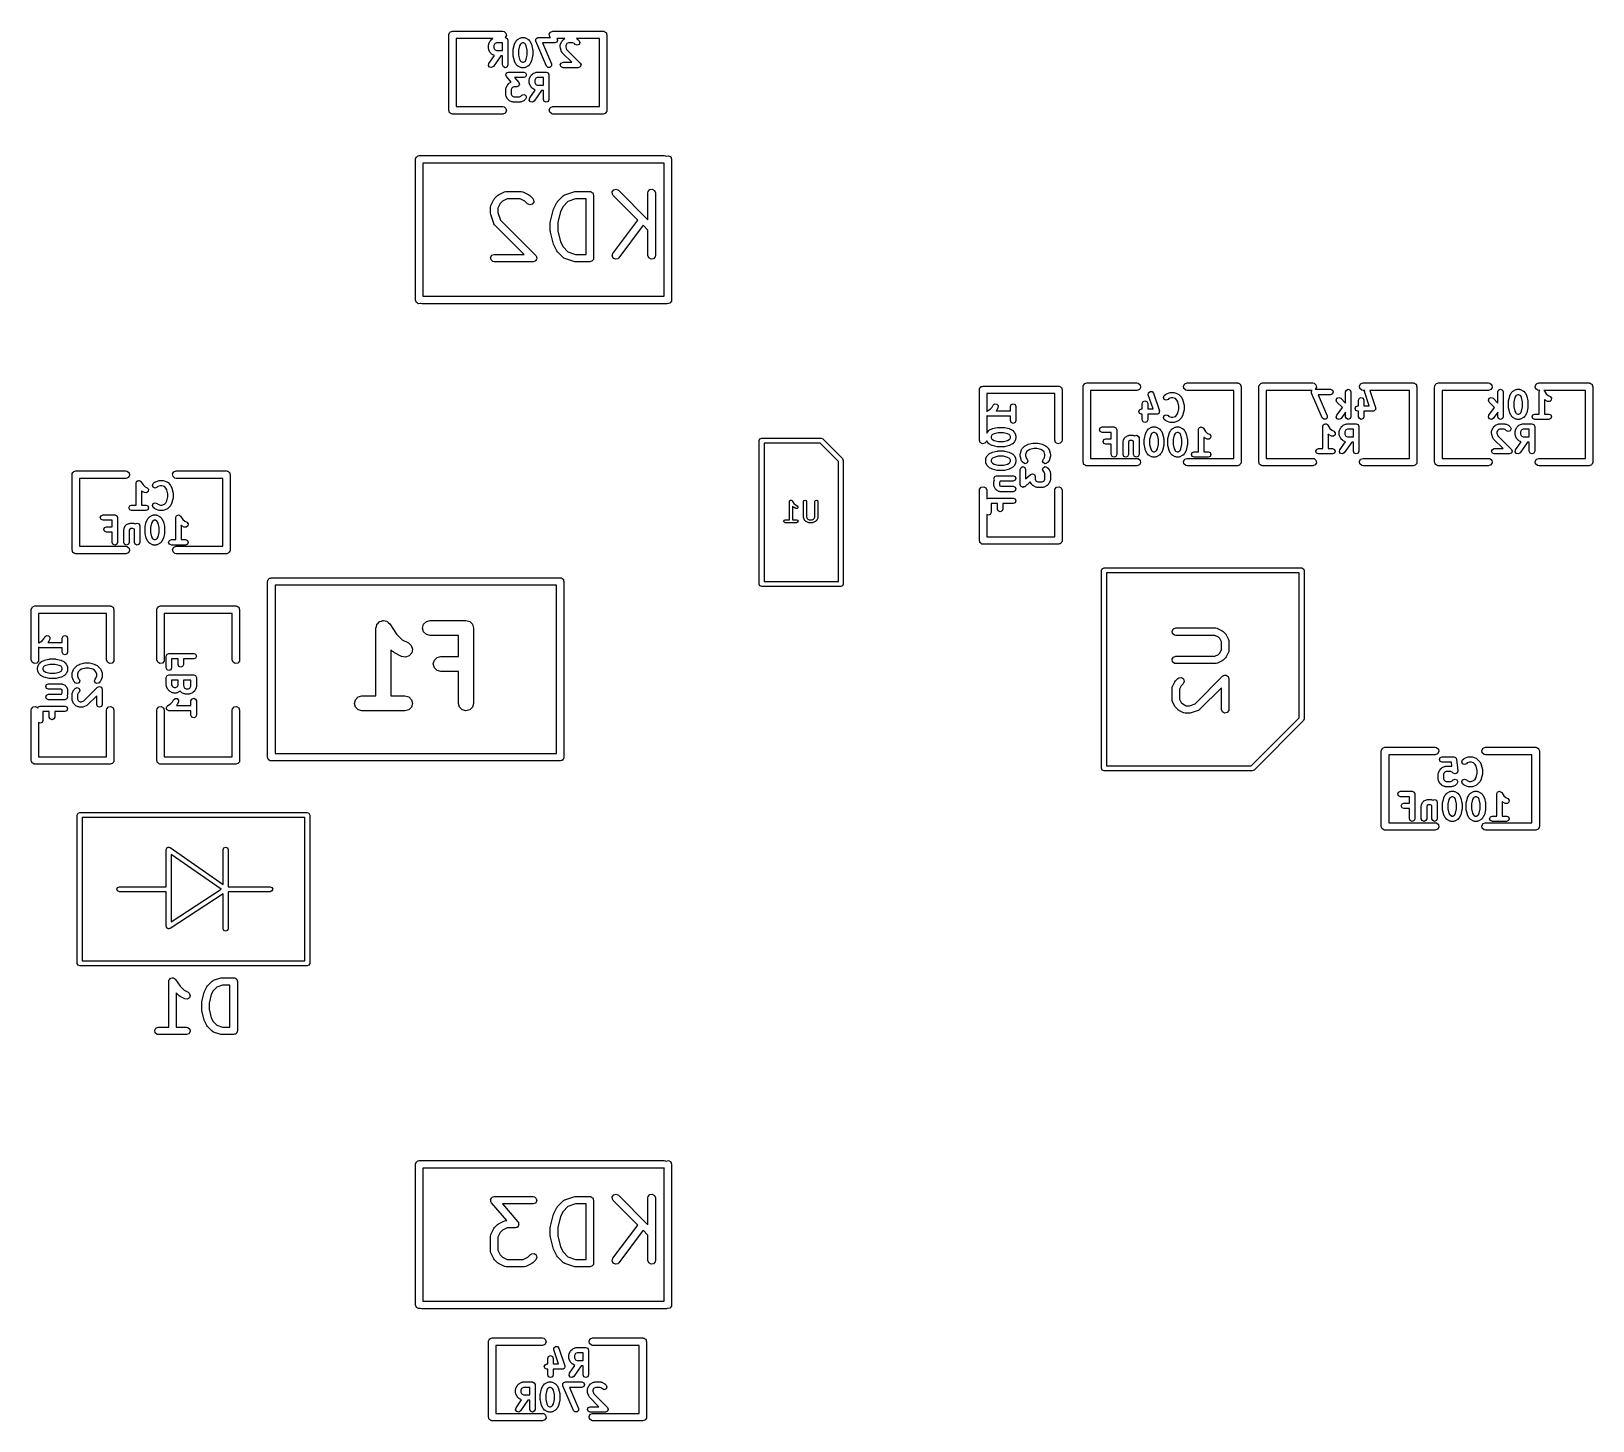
# Model space of a CAD drawing. Extents: x 5.1 to 6.35, y -4.51 to -3.4.
import ezdxf

# ---------------------------------------------------------------- set-up
doc = ezdxf.new("R2010")
doc.units = 0
doc.header["$MEASUREMENT"] = 0
doc.layers.add('BLACK', color=7, linetype='CONTINUOUS')

msp = doc.modelspace()

# ---------------------------------------------------------------- linework, layer by layer
at = {"layer": 'BLACK', "linetype": 'CONTINUOUS'}
for p, q in [((5.43695, -3.40224), (5.43702, -3.40186)), ((5.43695, -3.46224), (5.43695, -3.40224)), ((5.43699, -3.40173), (5.43706, -3.40162)), ((5.43702, -3.40186), (5.43699, -3.40173)), ((5.43706, -3.40162), (5.43713, -3.40123)), ((5.43713, -3.40123), (5.43762, -3.40065)), ((5.43762, -3.40065), (5.438, -3.39998)), ((5.438, -3.39998), (5.43825, -3.39989)), ((5.43825, -3.39989), (5.43843, -3.39969)), ((5.43843, -3.39969), (5.43918, -3.39955)), ((5.43918, -3.39955), (5.4399, -3.39929)), ((5.4399, -3.39929), (5.4799, -3.39929)), ((5.47212, -3.4052), (5.44285, -3.4052)), ((5.44285, -3.4052), (5.44285, -3.45929)), ((5.46994, -3.40714), (5.47008, -3.40681)), ((5.47008, -3.40681), (5.47102, -3.40587)), ((5.47102, -3.40587), (5.47134, -3.40574)), ((5.47134, -3.40574), (5.47158, -3.40547)), ((5.47158, -3.40547), (5.47212, -3.4052)), ((5.4799, -3.39929), (5.48091, -3.39947)), ((5.48091, -3.39947), (5.48246, -3.40077)), ((5.48281, -3.40276), (5.48192, -3.40431)), ((5.48192, -3.40431), (5.48192, -3.40431)), ((5.48192, -3.40431), (5.48344, -3.40494)), ((5.48246, -3.40077), (5.48281, -3.40276)), ((5.48344, -3.40494), (5.48407, -3.40646)), ((5.48407, -3.40646), (5.48407, -3.42616)), ((5.49058, -3.40714), (5.49072, -3.40681)), ((5.49072, -3.40681), (5.49166, -3.40587)), ((5.49166, -3.40587), (5.49198, -3.40574)), ((5.49198, -3.40574), (5.49221, -3.40547)), ((5.49221, -3.40547), (5.49409, -3.40453)), ((5.49409, -3.40453), (5.49459, -3.4045)), ((5.49459, -3.4045), (5.49505, -3.40431)), ((5.49505, -3.40431), (5.49693, -3.40431)), ((5.49693, -3.40431), (5.49739, -3.4045)), ((5.49739, -3.4045), (5.49789, -3.40453)), ((5.49789, -3.40453), (5.49977, -3.40547)), ((5.49977, -3.40547), (5.5, -3.40574)), ((5.5, -3.40574), (5.50032, -3.40587)), ((5.50032, -3.40587), (5.50126, -3.40681)), ((5.50126, -3.40681), (5.5014, -3.40714)), ((5.50603, -3.40646), (5.50619, -3.40607)), ((5.5062, -3.40686), (5.50603, -3.40646)), ((5.50619, -3.40566), (5.5065, -3.40534)), ((5.50619, -3.40607), (5.50619, -3.40566)), ((5.50621, -3.4073), (5.5062, -3.40686)), ((5.5065, -3.40534), (5.50666, -3.40494)), ((5.50666, -3.40494), (5.50705, -3.40478)), ((5.50705, -3.40478), (5.50734, -3.40448)), ((5.50734, -3.40448), (5.50778, -3.40447)), ((5.50778, -3.40447), (5.50818, -3.40431)), ((5.50818, -3.40431), (5.51804, -3.40431)), ((5.51699, -3.40173), (5.518, -3.39998)), ((5.51734, -3.40372), (5.51699, -3.40173)), ((5.51804, -3.40431), (5.51734, -3.40372)), ((5.518, -3.39998), (5.5199, -3.39929)), ((5.5199, -3.39929), (5.5599, -3.39929)), ((5.52347, -3.40646), (5.52284, -3.40798)), ((5.52935, -3.4052), (5.52295, -3.4052)), ((5.52295, -3.4052), (5.52347, -3.40646)), ((5.52717, -3.40714), (5.5273, -3.40681)), ((5.5273, -3.40681), (5.52824, -3.40587)), ((5.52824, -3.40587), (5.52857, -3.40574)), ((5.52857, -3.40574), (5.5288, -3.40547)), ((5.5288, -3.40547), (5.52935, -3.4052)), ((5.55695, -3.4052), (5.53862, -3.4052)), ((5.53862, -3.4052), (5.53917, -3.40547)), ((5.53917, -3.40547), (5.5394, -3.40574)), ((5.5394, -3.40574), (5.53972, -3.40587)), ((5.53972, -3.40587), (5.54066, -3.40681)), ((5.54066, -3.40681), (5.54129, -3.40833)), ((5.55695, -3.45929), (5.55695, -3.4052)), ((5.5599, -3.39929), (5.56029, -3.39936)), ((5.56029, -3.39936), (5.56041, -3.39934)), ((5.56041, -3.39934), (5.56053, -3.3994)), ((5.56053, -3.3994), (5.56091, -3.39947)), ((5.56091, -3.39947), (5.5615, -3.39996)), ((5.5615, -3.39996), (5.56216, -3.40035)), ((5.56216, -3.40035), (5.56225, -3.4006)), ((5.56225, -3.4006), (5.56246, -3.40077)), ((5.56246, -3.40077), (5.56259, -3.40152)), ((5.56259, -3.40152), (5.56285, -3.40224)), ((5.56285, -3.40224), (5.56285, -3.46224)), ((5.46851, -3.41021), (5.4687, -3.40975)), ((5.46851, -3.41302), (5.46851, -3.41021)), ((5.4687, -3.41349), (5.46851, -3.41302)), ((5.4687, -3.40975), (5.46874, -3.40925)), ((5.46874, -3.41398), (5.4687, -3.41349)), ((5.46874, -3.40925), (5.46968, -3.40737)), ((5.46968, -3.41586), (5.46874, -3.41398)), ((5.4689, -3.42492), (5.47331, -3.41863)), ((5.46968, -3.40737), (5.46994, -3.40714)), ((5.46994, -3.41609), (5.46968, -3.41586)), ((5.47008, -3.41642), (5.46994, -3.41609)), ((5.47102, -3.41736), (5.47008, -3.41642)), ((5.47134, -3.41749), (5.47102, -3.41736)), ((5.47158, -3.41776), (5.47134, -3.41749)), ((5.47331, -3.41863), (5.47158, -3.41776)), ((5.47835, -3.41893), (5.47242, -3.42739)), ((5.47337, -3.40961), (5.47281, -3.41072)), ((5.47281, -3.41072), (5.47281, -3.41252)), ((5.47281, -3.41252), (5.47337, -3.41363)), ((5.47381, -3.40916), (5.47337, -3.40961)), ((5.47337, -3.41363), (5.47381, -3.41407)), ((5.47492, -3.40861), (5.47381, -3.40916)), ((5.47381, -3.41407), (5.47492, -3.41463)), ((5.47977, -3.40861), (5.47492, -3.40861)), ((5.47492, -3.41463), (5.47977, -3.41463)), ((5.47977, -3.41893), (5.47835, -3.41893)), ((5.47977, -3.41463), (5.47977, -3.40861)), ((5.47977, -3.42616), (5.47977, -3.41893)), ((5.48821, -3.41396), (5.48832, -3.41371)), ((5.48821, -3.41865), (5.48821, -3.41396)), ((5.48832, -3.4189), (5.48821, -3.41865)), ((5.48828, -3.41344), (5.48921, -3.40969)), ((5.48832, -3.41371), (5.48828, -3.41344)), ((5.48828, -3.41917), (5.48832, -3.4189)), ((5.48921, -3.42293), (5.48828, -3.41917)), ((5.48921, -3.40969), (5.48936, -3.40949)), ((5.48936, -3.40949), (5.48938, -3.40925)), ((5.48938, -3.40925), (5.49031, -3.40737)), ((5.49031, -3.40737), (5.49058, -3.40714)), ((5.49333, -3.41096), (5.49251, -3.41423)), ((5.49251, -3.41423), (5.49251, -3.41839)), ((5.49251, -3.41839), (5.49333, -3.42165)), ((5.494, -3.40961), (5.49333, -3.41096)), ((5.49445, -3.40916), (5.494, -3.40961)), ((5.49556, -3.40861), (5.49445, -3.40916)), ((5.49642, -3.40861), (5.49556, -3.40861)), ((5.49753, -3.40916), (5.49642, -3.40861)), ((5.49798, -3.40961), (5.49753, -3.40916)), ((5.49865, -3.41096), (5.49798, -3.40961)), ((5.49947, -3.41423), (5.49865, -3.41096)), ((5.49865, -3.42165), (5.49947, -3.41839)), ((5.49947, -3.41839), (5.49947, -3.41423)), ((5.5014, -3.40714), (5.50167, -3.40737)), ((5.50167, -3.40737), (5.5026, -3.40925)), ((5.5026, -3.40925), (5.50262, -3.40949)), ((5.50262, -3.40949), (5.50277, -3.40969)), ((5.50277, -3.40969), (5.5037, -3.41344)), ((5.5037, -3.41917), (5.50277, -3.42293)), ((5.5037, -3.41344), (5.50366, -3.41371)), ((5.50366, -3.41371), (5.50377, -3.41396)), ((5.50377, -3.41865), (5.50366, -3.4189)), ((5.50366, -3.4189), (5.5037, -3.41917)), ((5.50377, -3.41396), (5.50377, -3.41865)), ((5.51465, -3.427), (5.50621, -3.4073)), ((5.52132, -3.40861), (5.51145, -3.40861)), ((5.51145, -3.40861), (5.5186, -3.42531)), ((5.52284, -3.40798), (5.52132, -3.40861)), ((5.52573, -3.41021), (5.52593, -3.40975)), ((5.52573, -3.41208), (5.52573, -3.41021)), ((5.52587, -3.41241), (5.52573, -3.41208)), ((5.52585, -3.41276), (5.52587, -3.41241)), ((5.52678, -3.41558), (5.52585, -3.41276)), ((5.52593, -3.40975), (5.52596, -3.40925)), ((5.52596, -3.40925), (5.5269, -3.40737)), ((5.52711, -3.41596), (5.52678, -3.41558)), ((5.5269, -3.40737), (5.52717, -3.40714)), ((5.5273, -3.41642), (5.52711, -3.41596)), ((5.53489, -3.42401), (5.5273, -3.41642)), ((5.53059, -3.40961), (5.53003, -3.41072)), ((5.53003, -3.41072), (5.53003, -3.41174)), ((5.53003, -3.41174), (5.5307, -3.41374)), ((5.53103, -3.40916), (5.53059, -3.40961)), ((5.5307, -3.41374), (5.5416, -3.42464)), ((5.53214, -3.40861), (5.53103, -3.40916)), ((5.53582, -3.40861), (5.53214, -3.40861)), ((5.53693, -3.40916), (5.53582, -3.40861)), ((5.53762, -3.40985), (5.53693, -3.40916)), ((5.53914, -3.41048), (5.53762, -3.40985)), ((5.54066, -3.40985), (5.53914, -3.41048)), ((5.54129, -3.40833), (5.54066, -3.40985)), ((5.46854, -3.42653), (5.4689, -3.42492)), ((5.46943, -3.42792), (5.46854, -3.42653)), ((5.47103, -3.42827), (5.46943, -3.42792)), ((5.47242, -3.42739), (5.47103, -3.42827)), ((5.4804, -3.42768), (5.47977, -3.42616)), ((5.48192, -3.42831), (5.4804, -3.42768)), ((5.48344, -3.42768), (5.48192, -3.42831)), ((5.48407, -3.42616), (5.48344, -3.42768)), ((5.48936, -3.42312), (5.48921, -3.42293)), ((5.48938, -3.42337), (5.48936, -3.42312)), ((5.49031, -3.42524), (5.48938, -3.42337)), ((5.49058, -3.42547), (5.49031, -3.42524)), ((5.49072, -3.4258), (5.49058, -3.42547)), ((5.49166, -3.42674), (5.49072, -3.4258)), ((5.49198, -3.42687), (5.49166, -3.42674)), ((5.49221, -3.42714), (5.49198, -3.42687)), ((5.49409, -3.42808), (5.49221, -3.42714)), ((5.49333, -3.42165), (5.494, -3.42301)), ((5.494, -3.42301), (5.49445, -3.42345)), ((5.49459, -3.42811), (5.49409, -3.42808)), ((5.49445, -3.42345), (5.49556, -3.42401)), ((5.49505, -3.42831), (5.49459, -3.42811)), ((5.49693, -3.42831), (5.49505, -3.42831)), ((5.49556, -3.42401), (5.49642, -3.42401)), ((5.49642, -3.42401), (5.49753, -3.42345)), ((5.49739, -3.42811), (5.49693, -3.42831)), ((5.49789, -3.42808), (5.49739, -3.42811)), ((5.49753, -3.42345), (5.49798, -3.42301)), ((5.49977, -3.42714), (5.49789, -3.42808)), ((5.49798, -3.42301), (5.49865, -3.42165)), ((5.5, -3.42687), (5.49977, -3.42714)), ((5.50032, -3.42674), (5.5, -3.42687)), ((5.50126, -3.4258), (5.50032, -3.42674)), ((5.5014, -3.42547), (5.50126, -3.4258)), ((5.50167, -3.42524), (5.5014, -3.42547)), ((5.5026, -3.42337), (5.50167, -3.42524)), ((5.50262, -3.42312), (5.5026, -3.42337)), ((5.50277, -3.42293), (5.50262, -3.42312)), ((5.51583, -3.42815), (5.51465, -3.427)), ((5.51747, -3.42813), (5.51583, -3.42815)), ((5.51862, -3.42695), (5.51747, -3.42813)), ((5.5186, -3.42531), (5.51862, -3.42695)), ((5.52573, -3.42616), (5.52636, -3.42464)), ((5.52636, -3.42768), (5.52573, -3.42616)), ((5.52636, -3.42464), (5.52788, -3.42401)), ((5.52788, -3.42831), (5.52636, -3.42768)), ((5.52788, -3.42401), (5.53489, -3.42401)), ((5.54008, -3.42831), (5.52788, -3.42831)), ((5.5416, -3.42768), (5.54008, -3.42831)), ((5.5416, -3.42464), (5.54223, -3.42616)), ((5.54223, -3.42616), (5.5416, -3.42768)), ((5.48227, -3.43396), (5.4823, -3.43389)), ((5.48256, -3.43466), (5.48227, -3.43396)), ((5.48228, -3.43381), (5.48261, -3.43313)), ((5.4823, -3.43389), (5.48228, -3.43381)), ((5.4825, -3.44425), (5.48344, -3.44238)), ((5.4828, -3.43537), (5.48256, -3.43466)), ((5.48261, -3.43313), (5.4829, -3.43244)), ((5.48668, -3.4398), (5.4828, -3.43537)), ((5.4829, -3.43244), (5.48297, -3.43241)), ((5.48297, -3.43241), (5.48301, -3.43234)), ((5.48301, -3.43234), (5.48372, -3.4321)), ((5.48344, -3.44238), (5.48371, -3.44214)), ((5.48371, -3.44214), (5.48384, -3.44182)), ((5.48372, -3.4321), (5.48442, -3.43181)), ((5.48384, -3.44182), (5.48478, -3.44088)), ((5.48442, -3.43181), (5.49662, -3.43181)), ((5.48478, -3.44088), (5.48511, -3.44074)), ((5.48511, -3.44074), (5.48534, -3.44048)), ((5.48534, -3.44048), (5.48668, -3.4398)), ((5.48757, -3.44417), (5.48713, -3.44461)), ((5.48868, -3.44361), (5.48757, -3.44417)), ((5.49099, -3.44361), (5.48868, -3.44361)), ((5.49662, -3.43611), (5.48916, -3.43611)), ((5.48916, -3.43611), (5.49261, -3.44004)), ((5.49169, -3.44332), (5.49099, -3.44361)), ((5.49241, -3.44308), (5.49169, -3.44332)), ((5.49244, -3.44301), (5.49241, -3.44308)), ((5.49251, -3.44298), (5.49244, -3.44301)), ((5.4928, -3.44228), (5.49251, -3.44298)), ((5.49261, -3.44004), (5.49285, -3.44076)), ((5.49313, -3.4416), (5.4928, -3.44228)), ((5.49285, -3.44076), (5.49314, -3.44146)), ((5.49314, -3.44146), (5.49311, -3.44153)), ((5.49311, -3.44153), (5.49313, -3.4416)), ((5.49662, -3.43181), (5.49814, -3.43244)), ((5.49814, -3.43548), (5.49662, -3.43611)), ((5.49814, -3.43244), (5.49877, -3.43396)), ((5.49877, -3.43396), (5.49814, -3.43548)), ((5.50103, -3.43771), (5.50123, -3.43725)), ((5.50103, -3.44052), (5.50103, -3.43771)), ((5.50123, -3.44098), (5.50103, -3.44052)), ((5.50123, -3.43725), (5.50126, -3.43675)), ((5.50126, -3.44148), (5.50123, -3.44098)), ((5.50126, -3.43675), (5.5022, -3.43487)), ((5.5022, -3.44336), (5.50126, -3.44148)), ((5.5022, -3.43487), (5.50247, -3.43464)), ((5.50247, -3.44359), (5.5022, -3.44336)), ((5.50247, -3.43464), (5.5026, -3.43431)), ((5.5026, -3.44392), (5.50247, -3.44359)), ((5.5026, -3.43431), (5.50354, -3.43337)), ((5.50354, -3.44486), (5.5026, -3.44392)), ((5.50354, -3.43337), (5.50387, -3.43324)), ((5.50387, -3.43324), (5.5041, -3.43297)), ((5.5041, -3.43297), (5.50598, -3.43203)), ((5.50589, -3.43711), (5.50533, -3.43822)), ((5.50533, -3.43822), (5.50533, -3.44002)), ((5.50533, -3.44002), (5.50589, -3.44113)), ((5.50633, -3.43666), (5.50589, -3.43711)), ((5.50589, -3.44113), (5.50633, -3.44157)), ((5.50598, -3.43203), (5.50647, -3.432)), ((5.50744, -3.43611), (5.50633, -3.43666)), ((5.50633, -3.44157), (5.50744, -3.44213)), ((5.50647, -3.432), (5.50694, -3.43181)), ((5.50694, -3.43181), (5.51444, -3.43181)), ((5.51229, -3.43611), (5.50744, -3.43611)), ((5.50744, -3.44213), (5.51229, -3.44213)), ((5.51229, -3.44213), (5.51229, -3.43611)), ((5.51444, -3.43181), (5.51596, -3.43244)), ((5.51596, -3.43244), (5.51659, -3.43396)), ((5.51659, -3.43396), (5.51659, -3.45366)), ((5.48227, -3.44521), (5.48246, -3.44475)), ((5.48227, -3.4499), (5.48227, -3.44521)), ((5.48246, -3.45037), (5.48227, -3.4499)), ((5.48246, -3.44475), (5.4825, -3.44425)), ((5.4825, -3.45087), (5.48246, -3.45037)), ((5.48344, -3.45274), (5.4825, -3.45087)), ((5.48371, -3.45297), (5.48344, -3.45274)), ((5.48384, -3.4533), (5.48371, -3.45297)), ((5.48478, -3.45424), (5.48384, -3.4533)), ((5.48511, -3.45437), (5.48478, -3.45424)), ((5.48534, -3.45464), (5.48511, -3.45437)), ((5.48721, -3.45558), (5.48534, -3.45464)), ((5.48713, -3.44461), (5.48657, -3.44572)), ((5.48657, -3.44572), (5.48657, -3.4494)), ((5.48657, -3.4494), (5.48713, -3.45051)), ((5.48713, -3.45051), (5.48757, -3.45095)), ((5.48771, -3.45561), (5.48721, -3.45558)), ((5.48757, -3.45095), (5.48868, -3.45151)), ((5.48818, -3.45581), (5.48771, -3.45561)), ((5.4938, -3.45581), (5.48818, -3.45581)), ((5.48868, -3.45151), (5.4933, -3.45151)), ((5.4933, -3.45151), (5.49441, -3.45095)), ((5.49427, -3.45561), (5.4938, -3.45581)), ((5.49477, -3.45558), (5.49427, -3.45561)), ((5.49441, -3.45095), (5.4951, -3.45026)), ((5.49664, -3.45464), (5.49477, -3.45558)), ((5.4951, -3.45026), (5.49662, -3.44963)), ((5.49662, -3.44963), (5.49814, -3.45026)), ((5.49687, -3.45437), (5.49664, -3.45464)), ((5.4972, -3.45424), (5.49687, -3.45437)), ((5.49814, -3.4533), (5.4972, -3.45424)), ((5.49814, -3.45026), (5.49877, -3.45178)), ((5.49877, -3.45178), (5.49814, -3.4533)), ((5.50107, -3.45403), (5.50142, -3.45242)), ((5.50195, -3.45542), (5.50107, -3.45403)), ((5.50142, -3.45242), (5.50583, -3.44613)), ((5.50356, -3.45577), (5.50195, -3.45542)), ((5.50387, -3.44499), (5.50354, -3.44486)), ((5.50495, -3.45489), (5.50356, -3.45577)), ((5.5041, -3.44526), (5.50387, -3.44499)), ((5.50583, -3.44613), (5.5041, -3.44526)), ((5.51087, -3.44643), (5.50495, -3.45489)), ((5.51229, -3.44643), (5.51087, -3.44643)), ((5.51229, -3.45366), (5.51229, -3.44643)), ((5.51292, -3.45518), (5.51229, -3.45366)), ((5.51444, -3.45581), (5.51292, -3.45518)), ((5.51596, -3.45518), (5.51444, -3.45581)), ((5.51659, -3.45366), (5.51596, -3.45518)), ((5.43721, -3.46296), (5.43695, -3.46224)), ((5.43734, -3.46372), (5.43721, -3.46296)), ((5.43755, -3.46389), (5.43734, -3.46372)), ((5.43764, -3.46414), (5.43755, -3.46389)), ((5.4383, -3.46453), (5.43764, -3.46414)), ((5.43889, -3.46502), (5.4383, -3.46453)), ((5.43928, -3.46509), (5.43889, -3.46502)), ((5.43939, -3.46515), (5.43928, -3.46509)), ((5.43952, -3.46513), (5.43939, -3.46515)), ((5.4399, -3.4652), (5.43952, -3.46513)), ((5.4799, -3.4652), (5.4399, -3.4652)), ((5.44285, -3.45929), (5.4799, -3.45929)), ((5.4799, -3.45929), (5.48091, -3.45947)), ((5.4818, -3.46451), (5.4799, -3.4652)), ((5.48091, -3.45947), (5.48246, -3.46077)), ((5.48281, -3.46276), (5.4818, -3.46451)), ((5.48246, -3.46077), (5.48281, -3.46276)), ((5.51699, -3.46173), (5.518, -3.45998)), ((5.51734, -3.46372), (5.51699, -3.46173)), ((5.51889, -3.46502), (5.51734, -3.46372)), ((5.518, -3.45998), (5.5199, -3.45929)), ((5.5199, -3.4652), (5.51889, -3.46502)), ((5.5199, -3.45929), (5.55695, -3.45929)), ((5.5599, -3.4652), (5.5199, -3.4652)), ((5.56062, -3.46493), (5.5599, -3.4652)), ((5.56138, -3.4648), (5.56062, -3.46493)), ((5.56155, -3.4646), (5.56138, -3.4648)), ((5.5618, -3.46451), (5.56155, -3.4646)), ((5.56218, -3.46384), (5.5618, -3.46451)), ((5.56268, -3.46325), (5.56218, -3.46384)), ((5.56274, -3.46287), (5.56268, -3.46325)), ((5.56281, -3.46276), (5.56274, -3.46287)), ((5.56285, -3.46224), (5.56279, -3.46263)), ((5.56279, -3.46263), (5.56281, -3.46276)), ((5.41045, -3.50124), (5.41052, -3.50086)), ((5.41045, -3.61324), (5.41045, -3.50124)), ((5.41049, -3.50073), (5.41056, -3.50062)), ((5.41052, -3.50086), (5.41049, -3.50073)), ((5.41056, -3.50062), (5.41063, -3.50023)), ((5.41063, -3.50023), (5.41112, -3.49965)), ((5.41112, -3.49965), (5.4115, -3.49898)), ((5.4115, -3.49898), (5.41175, -3.49889)), ((5.41175, -3.49889), (5.41193, -3.49869)), ((5.41193, -3.49869), (5.41268, -3.49855)), ((5.41268, -3.49855), (5.4134, -3.49829)), ((5.4134, -3.49829), (5.6084, -3.49829)), ((5.6084, -3.5042), (5.41635, -3.5042)), ((5.41635, -3.5042), (5.41635, -3.61029)), ((5.6084, -3.49829), (5.60941, -3.49847)), ((5.60845, -3.50418), (5.6084, -3.5042)), ((5.60845, -3.61029), (5.60845, -3.50418)), ((5.60941, -3.49847), (5.60982, -3.49881)), ((5.60982, -3.49881), (5.60993, -3.49869)), ((5.60993, -3.49869), (5.61191, -3.49834)), ((5.61191, -3.49834), (5.61366, -3.49935)), ((5.61366, -3.49935), (5.61435, -3.50124)), ((5.61435, -3.50124), (5.61435, -3.61324)), ((5.47341, -3.53254), (5.47579, -3.53016)), ((5.47579, -3.53016), (5.47651, -3.52965)), ((5.47651, -3.52965), (5.47656, -3.5296)), ((5.47656, -3.5296), (5.48132, -3.52722)), ((5.48132, -3.52722), (5.4823, -3.52693)), ((5.4823, -3.52693), (5.48247, -3.52697)), ((5.48247, -3.52697), (5.48264, -3.52691)), ((5.48264, -3.52691), (5.49454, -3.52691)), ((5.49454, -3.52691), (5.49555, -3.52709)), ((5.49555, -3.52709), (5.49569, -3.5272)), ((5.49569, -3.5272), (5.49586, -3.52722)), ((5.49586, -3.52722), (5.50063, -3.5296)), ((5.50063, -3.5296), (5.50134, -3.53013)), ((5.50134, -3.53013), (5.50139, -3.53016)), ((5.50139, -3.53016), (5.50378, -3.53254)), ((5.52341, -3.53492), (5.52817, -3.53016)), ((5.52817, -3.53016), (5.52901, -3.52957)), ((5.52901, -3.52957), (5.52919, -3.52955)), ((5.52919, -3.52955), (5.52932, -3.52944)), ((5.52932, -3.52944), (5.53647, -3.52706)), ((5.53647, -3.52706), (5.53734, -3.52693)), ((5.53734, -3.52693), (5.5374, -3.52691)), ((5.5374, -3.52691), (5.54931, -3.52691)), ((5.54931, -3.52691), (5.54969, -3.52698)), ((5.54969, -3.52698), (5.54982, -3.52696)), ((5.54982, -3.52696), (5.54993, -3.52702)), ((5.54993, -3.52702), (5.55032, -3.52709)), ((5.55032, -3.52709), (5.5509, -3.52758)), ((5.5509, -3.52758), (5.55157, -3.52797)), ((5.55157, -3.52797), (5.55166, -3.52822)), ((5.55166, -3.52822), (5.55186, -3.52839)), ((5.55186, -3.52839), (5.552, -3.52914)), ((5.552, -3.52914), (5.55226, -3.52986)), ((5.55226, -3.52986), (5.55226, -3.57986)), ((5.56707, -3.5271), (5.56823, -3.52544)), ((5.56725, -3.52911), (5.56707, -3.5271)), ((5.56784, -3.52995), (5.56725, -3.52911)), ((5.58746, -3.54957), (5.56784, -3.52995)), ((5.56823, -3.52544), (5.57018, -3.52492)), ((5.57018, -3.52492), (5.57201, -3.52578)), ((5.57201, -3.52578), (5.59554, -3.54931)), ((5.59554, -3.52786), (5.59572, -3.52685)), ((5.59554, -3.54931), (5.59554, -3.52786)), ((5.59572, -3.52685), (5.59702, -3.52531)), ((5.59702, -3.52531), (5.59901, -3.52496)), ((5.59901, -3.52496), (5.60076, -3.52597)), ((5.60076, -3.52597), (5.60145, -3.52786)), ((5.60145, -3.52786), (5.60145, -3.57786)), ((5.47016, -3.53939), (5.47034, -3.53838)), ((5.47016, -3.54415), (5.47016, -3.53939)), ((5.47034, -3.53838), (5.47045, -3.53824)), ((5.47045, -3.53824), (5.47047, -3.53807)), ((5.47047, -3.53807), (5.47286, -3.5333)), ((5.47286, -3.5333), (5.47338, -3.5326)), ((5.47338, -3.5326), (5.47341, -3.53254)), ((5.47792, -3.53637), (5.47607, -3.54008)), ((5.47607, -3.54008), (5.47607, -3.54367)), ((5.47607, -3.54367), (5.47808, -3.5497)), ((5.47963, -3.53467), (5.47792, -3.53637)), ((5.48334, -3.53282), (5.47963, -3.53467)), ((5.49385, -3.53282), (5.48334, -3.53282)), ((5.49756, -3.53467), (5.49385, -3.53282)), ((5.4996, -3.53671), (5.49756, -3.53467)), ((5.50143, -3.53757), (5.4996, -3.53671)), ((5.50338, -3.53704), (5.50143, -3.53757)), ((5.50454, -3.53539), (5.50338, -3.53704)), ((5.50378, -3.53254), (5.50436, -3.53338)), ((5.50436, -3.53338), (5.50454, -3.53539)), ((5.51787, -3.55058), (5.52025, -3.54105)), ((5.52025, -3.54105), (5.52046, -3.54059)), ((5.52046, -3.54059), (5.52047, -3.54045)), ((5.52047, -3.54045), (5.52286, -3.53569)), ((5.52286, -3.53569), (5.52338, -3.53498)), ((5.52338, -3.53498), (5.52341, -3.53492)), ((5.5259, -3.5428), (5.52369, -3.55166)), ((5.52792, -3.53876), (5.5259, -3.5428)), ((5.53185, -3.53482), (5.52792, -3.53876)), ((5.53788, -3.53282), (5.53185, -3.53482)), ((5.54635, -3.53282), (5.53788, -3.53282)), ((5.54635, -3.57691), (5.54635, -3.53282)), ((5.47019, -3.54421), (5.47016, -3.54415)), ((5.47031, -3.54508), (5.47019, -3.54421)), ((5.4727, -3.55223), (5.47031, -3.54508)), ((5.47281, -3.55236), (5.4727, -3.55223)), ((5.47282, -3.55254), (5.47281, -3.55236)), ((5.47341, -3.55338), (5.47282, -3.55254)), ((5.49694, -3.57691), (5.47341, -3.55338)), ((5.47808, -3.5497), (5.50616, -3.57778)), ((5.51778, -3.55129), (5.51788, -3.55071)), ((5.51778, -3.55843), (5.51778, -3.55129)), ((5.51788, -3.55071), (5.51787, -3.55058)), ((5.52369, -3.55166), (5.52369, -3.55807)), ((5.56756, -3.57609), (5.58746, -3.54957)), ((5.59167, -3.55379), (5.57229, -3.57963)), ((5.59554, -3.55766), (5.59167, -3.55379)), ((5.51783, -3.55856), (5.51778, -3.55843)), ((5.51787, -3.55915), (5.51783, -3.55856)), ((5.52025, -3.56867), (5.51787, -3.55915)), ((5.52369, -3.55807), (5.5259, -3.56693)), ((5.5259, -3.56693), (5.52792, -3.57097)), ((5.59554, -3.57786), (5.59554, -3.55766)), ((5.47021, -3.57935), (5.47122, -3.5776)), ((5.47056, -3.58134), (5.47021, -3.57935)), ((5.47122, -3.5776), (5.47312, -3.57691)), ((5.47312, -3.57691), (5.49694, -3.57691)), ((5.50616, -3.57778), (5.50653, -3.5783)), ((5.50692, -3.58063), (5.50641, -3.58136)), ((5.50653, -3.5783), (5.50663, -3.57839)), ((5.50663, -3.57839), (5.50664, -3.57847)), ((5.50664, -3.57847), (5.50674, -3.57862)), ((5.50674, -3.57862), (5.50682, -3.5795)), ((5.50682, -3.5795), (5.50698, -3.58038)), ((5.50698, -3.58038), (5.50691, -3.58049)), ((5.50691, -3.58049), (5.50692, -3.58063)), ((5.52033, -3.56879), (5.52025, -3.56867)), ((5.52047, -3.56928), (5.52033, -3.56879)), ((5.52286, -3.57404), (5.52047, -3.56928)), ((5.5229, -3.57409), (5.52286, -3.57404)), ((5.52341, -3.57481), (5.5229, -3.57409)), ((5.52817, -3.57957), (5.52341, -3.57481)), ((5.52792, -3.57097), (5.53185, -3.5749)), ((5.52833, -3.57964), (5.52817, -3.57957)), ((5.52842, -3.5798), (5.52833, -3.57964)), ((5.52932, -3.58028), (5.52842, -3.5798)), ((5.53647, -3.58266), (5.52932, -3.58028)), ((5.53185, -3.5749), (5.53788, -3.57691)), ((5.53788, -3.57691), (5.54635, -3.57691)), ((5.55208, -3.58087), (5.55159, -3.58146)), ((5.55215, -3.58049), (5.55208, -3.58087)), ((5.55221, -3.58038), (5.55215, -3.58049)), ((5.55226, -3.57986), (5.55219, -3.58025)), ((5.55219, -3.58025), (5.55221, -3.58038)), ((5.56698, -3.57802), (5.56756, -3.57609)), ((5.56777, -3.57988), (5.56698, -3.57802)), ((5.56957, -3.58079), (5.56777, -3.57988)), ((5.57154, -3.58034), (5.56957, -3.58079)), ((5.57229, -3.57963), (5.57154, -3.58034)), ((5.59623, -3.57976), (5.59554, -3.57786)), ((5.59798, -3.58077), (5.59623, -3.57976)), ((5.59997, -3.58042), (5.59798, -3.58077)), ((5.60127, -3.57887), (5.59997, -3.58042)), ((5.60145, -3.57786), (5.60127, -3.57887)), ((5.47211, -3.58264), (5.47056, -3.58134)), ((5.47312, -3.58282), (5.47211, -3.58264)), ((5.50407, -3.58282), (5.47312, -3.58282)), ((5.5049, -3.58251), (5.50407, -3.58282)), ((5.50576, -3.58228), (5.5049, -3.58251)), ((5.50584, -3.58217), (5.50576, -3.58228)), ((5.50597, -3.58213), (5.50584, -3.58217)), ((5.50641, -3.58136), (5.50597, -3.58213)), ((5.53653, -3.58266), (5.53647, -3.58266)), ((5.5374, -3.58282), (5.53653, -3.58266)), ((5.54931, -3.58282), (5.5374, -3.58282)), ((5.55003, -3.58255), (5.54931, -3.58282)), ((5.55078, -3.58242), (5.55003, -3.58255)), ((5.55095, -3.58222), (5.55078, -3.58242)), ((5.5512, -3.58213), (5.55095, -3.58222)), ((5.55159, -3.58146), (5.5512, -3.58213)), ((5.41114, -3.61514), (5.41045, -3.61324)), ((5.41289, -3.61615), (5.41114, -3.61514)), ((5.41426, -3.61591), (5.41289, -3.61615)), ((5.41439, -3.61602), (5.41426, -3.61591)), ((5.4154, -3.6162), (5.41439, -3.61602)), ((5.6104, -3.6162), (5.4154, -3.6162)), ((5.41635, -3.61029), (5.60845, -3.61029)), ((5.61075, -3.61607), (5.6104, -3.6162)), ((5.61089, -3.61615), (5.61075, -3.61607)), ((5.61288, -3.6158), (5.61089, -3.61615)), ((5.61418, -3.61425), (5.61288, -3.6158)), ((5.61435, -3.61324), (5.61418, -3.61425)), ((5.94262, -3.68065), (5.943, -3.67998)), ((5.943, -3.67998), (5.94325, -3.67989)), ((5.94325, -3.67989), (5.94343, -3.67969)), ((5.94343, -3.67969), (5.94418, -3.67955)), ((5.94418, -3.67955), (5.9449, -3.67929)), ((5.9449, -3.67929), (5.9849, -3.67929)), ((5.9849, -3.67929), (5.98591, -3.67947)), ((5.98591, -3.67947), (5.98746, -3.68077)), ((6.02199, -3.68173), (6.023, -3.67998)), ((6.023, -3.67998), (6.0249, -3.67929)), ((6.0249, -3.67929), (6.0649, -3.67929)), ((6.0649, -3.67929), (6.06529, -3.67936)), ((6.06529, -3.67936), (6.06541, -3.67934)), ((6.06541, -3.67934), (6.06553, -3.6794)), ((6.06553, -3.6794), (6.06591, -3.67947)), ((6.06591, -3.67947), (6.0665, -3.67996)), ((6.0665, -3.67996), (6.06716, -3.68035)), ((6.06716, -3.68035), (6.06725, -3.6806)), ((6.08262, -3.68065), (6.083, -3.67998)), ((6.083, -3.67998), (6.08325, -3.67989)), ((6.08325, -3.67989), (6.08343, -3.67969)), ((6.08343, -3.67969), (6.08418, -3.67955)), ((6.08418, -3.67955), (6.0849, -3.67929)), ((6.0849, -3.67929), (6.1249, -3.67929)), ((6.1249, -3.67929), (6.12591, -3.67947)), ((6.12591, -3.67947), (6.12746, -3.68077)), ((6.16199, -3.68173), (6.163, -3.67998)), ((6.163, -3.67998), (6.1649, -3.67929)), ((6.1649, -3.67929), (6.2049, -3.67929)), ((6.2049, -3.67929), (6.20529, -3.67936)), ((6.20529, -3.67936), (6.20541, -3.67934)), ((6.20541, -3.67934), (6.20553, -3.6794)), ((6.20553, -3.6794), (6.20591, -3.67947)), ((6.20591, -3.67947), (6.2065, -3.67996)), ((6.2065, -3.67996), (6.20716, -3.68035)), ((6.20716, -3.68035), (6.20725, -3.6806)), ((6.22262, -3.68065), (6.223, -3.67998)), ((6.223, -3.67998), (6.22325, -3.67989)), ((6.22325, -3.67989), (6.22343, -3.67969)), ((6.22343, -3.67969), (6.22418, -3.67955)), ((6.22418, -3.67955), (6.2249, -3.67929)), ((6.2249, -3.67929), (6.2649, -3.67929)), ((6.2649, -3.67929), (6.26591, -3.67947)), ((6.26591, -3.67947), (6.26746, -3.68077)), ((6.30199, -3.68173), (6.303, -3.67998)), ((6.303, -3.67998), (6.3049, -3.67929)), ((6.3049, -3.67929), (6.3449, -3.67929)), ((6.3449, -3.67929), (6.34529, -3.67936)), ((6.34529, -3.67936), (6.34541, -3.67934)), ((6.34541, -3.67934), (6.34553, -3.6794)), ((6.34553, -3.6794), (6.34591, -3.67947)), ((6.34591, -3.67947), (6.3465, -3.67996)), ((6.3465, -3.67996), (6.34716, -3.68035)), ((6.34716, -3.68035), (6.34725, -3.6806)), ((5.85945, -3.68474), (5.85952, -3.68436)), ((5.85945, -3.72474), (5.85945, -3.68474)), ((5.85949, -3.68423), (5.85956, -3.68412)), ((5.85952, -3.68436), (5.85949, -3.68423)), ((5.85956, -3.68412), (5.85963, -3.68373)), ((5.85963, -3.68373), (5.86012, -3.68315)), ((5.86012, -3.68315), (5.8605, -3.68248)), ((5.8605, -3.68248), (5.86075, -3.68239)), ((5.86075, -3.68239), (5.86093, -3.68219)), ((5.86093, -3.68219), (5.86168, -3.68205)), ((5.86168, -3.68205), (5.8624, -3.68179)), ((5.8624, -3.68179), (5.9224, -3.68179)), ((5.91945, -3.6877), (5.86535, -3.6877)), ((5.86535, -3.6877), (5.86535, -3.70194)), ((5.91945, -3.72474), (5.91945, -3.6877)), ((5.9224, -3.68179), (5.92279, -3.68186)), ((5.92279, -3.68186), (5.92291, -3.68184)), ((5.92291, -3.68184), (5.92303, -3.6819)), ((5.92303, -3.6819), (5.92341, -3.68197)), ((5.92341, -3.68197), (5.924, -3.68246)), ((5.924, -3.68246), (5.92466, -3.68285)), ((5.92466, -3.68285), (5.92475, -3.6831)), ((5.92475, -3.6831), (5.92496, -3.68327)), ((5.92496, -3.68327), (5.92509, -3.68402)), ((5.92509, -3.68402), (5.92535, -3.68474)), ((5.92535, -3.68474), (5.92535, -3.72474)), ((5.94195, -3.68224), (5.94202, -3.68186)), ((5.94195, -3.74224), (5.94195, -3.68224)), ((5.94199, -3.68173), (5.94206, -3.68162)), ((5.94202, -3.68186), (5.94199, -3.68173)), ((5.94206, -3.68162), (5.94213, -3.68123)), ((5.94213, -3.68123), (5.94262, -3.68065)), ((5.9849, -3.6852), (5.94785, -3.6852)), ((5.94785, -3.6852), (5.94785, -3.73929)), ((5.9868, -3.68451), (5.9849, -3.6852)), ((5.98781, -3.68276), (5.9868, -3.68451)), ((5.98746, -3.68077), (5.98781, -3.68276)), ((5.99395, -3.6887), (5.99407, -3.68706)), ((5.9977, -3.69994), (5.99395, -3.6887)), ((5.99407, -3.68706), (5.99531, -3.68598)), ((5.99531, -3.68598), (5.99695, -3.68609)), ((5.99695, -3.68609), (5.99803, -3.68734)), ((5.99803, -3.68734), (6.00272, -3.70141)), ((6.00603, -3.69083), (6.00666, -3.68931)), ((6.00666, -3.69235), (6.00603, -3.69083)), ((6.00666, -3.68931), (6.0076, -3.68837)), ((6.00818, -3.69298), (6.00666, -3.69235)), ((6.0076, -3.68837), (6.00807, -3.68818)), ((6.00807, -3.68818), (6.00844, -3.68785)), ((6.00971, -3.69235), (6.00818, -3.69298)), ((6.00844, -3.68785), (6.01126, -3.68692)), ((6.01028, -3.69177), (6.00971, -3.69235)), ((6.01229, -3.69111), (6.01028, -3.69177)), ((6.01126, -3.68692), (6.01161, -3.68694)), ((6.01161, -3.68694), (6.01194, -3.68681)), ((6.01194, -3.68681), (6.01381, -3.68681)), ((6.01346, -3.69111), (6.01229, -3.69111)), ((6.01547, -3.69177), (6.01346, -3.69111)), ((6.01381, -3.68681), (6.01414, -3.68694)), ((6.01414, -3.68694), (6.01449, -3.68692)), ((6.01449, -3.68692), (6.01731, -3.68785)), ((6.01674, -3.69304), (6.01547, -3.69177)), ((6.01731, -3.68785), (6.01769, -3.68818)), ((6.01769, -3.68818), (6.01815, -3.68837)), ((6.01815, -3.68837), (6.02002, -3.69025)), ((6.02002, -3.69025), (6.02016, -3.69058)), ((6.02016, -3.69058), (6.02043, -3.69081)), ((6.02043, -3.69081), (6.02137, -3.69268)), ((6.02137, -3.69268), (6.02138, -3.69293)), ((6.02234, -3.68372), (6.02199, -3.68173)), ((6.02389, -3.68502), (6.02234, -3.68372)), ((6.0249, -3.6852), (6.02389, -3.68502)), ((6.06195, -3.6852), (6.0249, -3.6852)), ((6.06195, -3.73929), (6.06195, -3.6852)), ((6.06725, -3.6806), (6.06746, -3.68077)), ((6.06746, -3.68077), (6.06759, -3.68152)), ((6.06759, -3.68152), (6.06785, -3.68224)), ((6.06785, -3.68224), (6.06785, -3.74224)), ((6.08195, -3.68224), (6.08202, -3.68186)), ((6.08195, -3.74224), (6.08195, -3.68224)), ((6.08199, -3.68173), (6.08206, -3.68162)), ((6.08202, -3.68186), (6.08199, -3.68173)), ((6.08206, -3.68162), (6.08213, -3.68123)), ((6.08213, -3.68123), (6.08262, -3.68065)), ((6.12435, -3.6852), (6.08785, -3.6852)), ((6.08785, -3.6852), (6.08785, -3.73929)), ((6.12383, -3.68646), (6.12399, -3.68607)), ((6.124, -3.68686), (6.12383, -3.68646)), ((6.12398, -3.68566), (6.12429, -3.68534)), ((6.12399, -3.68607), (6.12398, -3.68566)), ((6.124, -3.6873), (6.124, -3.68686)), ((6.13245, -3.707), (6.124, -3.6873)), ((6.12429, -3.68534), (6.12435, -3.6852)), ((6.12781, -3.68276), (6.12692, -3.68431)), ((6.12692, -3.68431), (6.13911, -3.68431)), ((6.12746, -3.68077), (6.12781, -3.68276)), ((6.13911, -3.68861), (6.12924, -3.68861)), ((6.12924, -3.68861), (6.1364, -3.70531)), ((6.13911, -3.68431), (6.14063, -3.68494)), ((6.14063, -3.68798), (6.13911, -3.68861)), ((6.14063, -3.68494), (6.14126, -3.68646)), ((6.14126, -3.68646), (6.14063, -3.68798)), ((6.14353, -3.69302), (6.14416, -3.6915)), ((6.14416, -3.6915), (6.14568, -3.69087)), ((6.14568, -3.69087), (6.1472, -3.6915)), ((6.1472, -3.6915), (6.15103, -3.69534)), ((6.15103, -3.68646), (6.15166, -3.68494)), ((6.15103, -3.69534), (6.15103, -3.68646)), ((6.15166, -3.68494), (6.15318, -3.68431)), ((6.15318, -3.68431), (6.15471, -3.68494)), ((6.15471, -3.68494), (6.15533, -3.68646)), ((6.15533, -3.68646), (6.15533, -3.70616)), ((6.16135, -3.69302), (6.16198, -3.6915)), ((6.16198, -3.6915), (6.1635, -3.69087)), ((6.16234, -3.68372), (6.16199, -3.68173)), ((6.16389, -3.68502), (6.16234, -3.68372)), ((6.1635, -3.69087), (6.16502, -3.6915)), ((6.1649, -3.6852), (6.16389, -3.68502)), ((6.16623, -3.6852), (6.1649, -3.6852)), ((6.16502, -3.6915), (6.16565, -3.69302)), ((6.16615, -3.6862), (6.16623, -3.6852)), ((6.1699, -3.69744), (6.16615, -3.6862)), ((6.20195, -3.6852), (6.17035, -3.6852)), ((6.17035, -3.6852), (6.17492, -3.69891)), ((6.20195, -3.73929), (6.20195, -3.6852)), ((6.20725, -3.6806), (6.20746, -3.68077)), ((6.20746, -3.68077), (6.20759, -3.68152)), ((6.20759, -3.68152), (6.20785, -3.68224)), ((6.20785, -3.68224), (6.20785, -3.74224)), ((6.22195, -3.68224), (6.22202, -3.68186)), ((6.22195, -3.74224), (6.22195, -3.68224)), ((6.22199, -3.68173), (6.22206, -3.68162)), ((6.22202, -3.68186), (6.22199, -3.68173)), ((6.22206, -3.68162), (6.22213, -3.68123)), ((6.22213, -3.68123), (6.22262, -3.68065)), ((6.2649, -3.6852), (6.22785, -3.6852)), ((6.22785, -3.6852), (6.22785, -3.73929)), ((6.26477, -3.69302), (6.2654, -3.6915)), ((6.2668, -3.68451), (6.2649, -3.6852)), ((6.2654, -3.6915), (6.26692, -3.69087)), ((6.26781, -3.68276), (6.2668, -3.68451)), ((6.26692, -3.69087), (6.26844, -3.6915)), ((6.26746, -3.68077), (6.26781, -3.68276)), ((6.26844, -3.6915), (6.27227, -3.69534)), ((6.27227, -3.68646), (6.2729, -3.68494)), ((6.27227, -3.69534), (6.27227, -3.68646)), ((6.2729, -3.68494), (6.27442, -3.68431)), ((6.27442, -3.68431), (6.27594, -3.68494)), ((6.27594, -3.68494), (6.27657, -3.68646)), ((6.27657, -3.68646), (6.27657, -3.70616)), ((6.28078, -3.69344), (6.28172, -3.68969)), ((6.28172, -3.68969), (6.28186, -3.68949)), ((6.28186, -3.68949), (6.28188, -3.68925)), ((6.28188, -3.68925), (6.28282, -3.68737)), ((6.28282, -3.68737), (6.28309, -3.68714)), ((6.28309, -3.68714), (6.28322, -3.68681)), ((6.28322, -3.68681), (6.28416, -3.68587)), ((6.28416, -3.68587), (6.28449, -3.68574)), ((6.28449, -3.68574), (6.28472, -3.68547)), ((6.28472, -3.68547), (6.28659, -3.68453)), ((6.28583, -3.69096), (6.28502, -3.69423)), ((6.28651, -3.68961), (6.28583, -3.69096)), ((6.28695, -3.68916), (6.28651, -3.68961)), ((6.28659, -3.68453), (6.28709, -3.6845)), ((6.28806, -3.68861), (6.28695, -3.68916)), ((6.28709, -3.6845), (6.28756, -3.68431)), ((6.28756, -3.68431), (6.28943, -3.68431)), ((6.28892, -3.68861), (6.28806, -3.68861)), ((6.29004, -3.68916), (6.28892, -3.68861)), ((6.28943, -3.68431), (6.28989, -3.6845)), ((6.28989, -3.6845), (6.29039, -3.68453)), ((6.29048, -3.68961), (6.29004, -3.68916)), ((6.29039, -3.68453), (6.29227, -3.68547)), ((6.29116, -3.69096), (6.29048, -3.68961)), ((6.29197, -3.69423), (6.29116, -3.69096)), ((6.29227, -3.68547), (6.2925, -3.68574)), ((6.2925, -3.68574), (6.29283, -3.68587)), ((6.29283, -3.68587), (6.29377, -3.68681)), ((6.29377, -3.68681), (6.2939, -3.68714)), ((6.2939, -3.68714), (6.29417, -3.68737)), ((6.29417, -3.68737), (6.29511, -3.68925)), ((6.29511, -3.68925), (6.29513, -3.68949)), ((6.29513, -3.68949), (6.29527, -3.68969)), ((6.29527, -3.68969), (6.29621, -3.69344)), ((6.30234, -3.68372), (6.30199, -3.68173)), ((6.30389, -3.68502), (6.30234, -3.68372)), ((6.3049, -3.6852), (6.30389, -3.68502)), ((6.30563, -3.6852), (6.3049, -3.6852)), ((6.30511, -3.68646), (6.30519, -3.68625)), ((6.30511, -3.70401), (6.30511, -3.68646)), ((6.30515, -3.68603), (6.3055, -3.68551)), ((6.30519, -3.68625), (6.30515, -3.68603)), ((6.3055, -3.68551), (6.30563, -3.6852)), ((6.34195, -3.6852), (6.30895, -3.6852)), ((6.30895, -3.6852), (6.30905, -3.68526)), ((6.30905, -3.68526), (6.3108, -3.6879)), ((6.30949, -3.69267), (6.30941, -3.69258)), ((6.30941, -3.69258), (6.30941, -3.70401)), ((6.30982, -3.6928), (6.30949, -3.69267)), ((6.31005, -3.69307), (6.30982, -3.6928)), ((6.3108, -3.6879), (6.31228, -3.68938)), ((6.31228, -3.68938), (6.31385, -3.69016)), ((6.31385, -3.69016), (6.31492, -3.6914)), ((6.31492, -3.6914), (6.31481, -3.69305)), ((6.34195, -3.73929), (6.34195, -3.6852)), ((6.34725, -3.6806), (6.34746, -3.68077)), ((6.34746, -3.68077), (6.34759, -3.68152)), ((6.34759, -3.68152), (6.34785, -3.68224)), ((6.34785, -3.68224), (6.34785, -3.74224)), ((5.86535, -3.70194), (5.86542, -3.70184)), ((5.86567, -3.70539), (5.86535, -3.70526)), ((5.86535, -3.70526), (5.86535, -3.71916)), ((5.86542, -3.70184), (5.86806, -3.70008)), ((5.86806, -3.70008), (5.86954, -3.6986)), ((5.86954, -3.6986), (5.87032, -3.69704)), ((5.87032, -3.69704), (5.87156, -3.69596)), ((5.87156, -3.69596), (5.8732, -3.69608)), ((5.87282, -3.7014), (5.87274, -3.70148)), ((5.87274, -3.70148), (5.88416, -3.70148)), ((5.87296, -3.70107), (5.87282, -3.7014)), ((5.87323, -3.70084), (5.87296, -3.70107)), ((5.8732, -3.69608), (5.87428, -3.69732)), ((5.87417, -3.69896), (5.87323, -3.70084)), ((5.87428, -3.69732), (5.87417, -3.69896)), ((5.88416, -3.698), (5.88479, -3.69648)), ((5.88416, -3.70148), (5.88416, -3.698)), ((5.88479, -3.69648), (5.88631, -3.69585)), ((5.88631, -3.69585), (5.88783, -3.69648)), ((5.88783, -3.69648), (5.88846, -3.698)), ((5.88846, -3.698), (5.88846, -3.70926)), ((5.98633, -3.70209), (5.98696, -3.70057)), ((5.98696, -3.70361), (5.98633, -3.70209)), ((5.98696, -3.70057), (5.98848, -3.69994)), ((5.98848, -3.70424), (5.98696, -3.70361)), ((5.98848, -3.69994), (5.98915, -3.69994)), ((5.98915, -3.70424), (5.98848, -3.70424)), ((5.98915, -3.69552), (5.98978, -3.694)), ((5.98915, -3.69994), (5.98915, -3.69552)), ((5.98915, -3.70866), (5.98915, -3.70424)), ((5.98978, -3.694), (5.9913, -3.69337)), ((5.9913, -3.69337), (5.99282, -3.694)), ((5.99282, -3.694), (5.99345, -3.69552)), ((5.99345, -3.69552), (5.99345, -3.69994)), ((5.99345, -3.69994), (5.9977, -3.69994)), ((6.00068, -3.70424), (5.99345, -3.70424)), ((5.99345, -3.70424), (5.99345, -3.70866)), ((6.00101, -3.7041), (6.00068, -3.70424)), ((6.00136, -3.70413), (6.00101, -3.7041)), ((6.00174, -3.7038), (6.00136, -3.70413)), ((6.0022, -3.70361), (6.00174, -3.7038)), ((6.00234, -3.70328), (6.0022, -3.70361)), ((6.0026, -3.70305), (6.00234, -3.70328)), ((6.00264, -3.70255), (6.0026, -3.70305)), ((6.00283, -3.70209), (6.00264, -3.70255)), ((6.00272, -3.70141), (6.00269, -3.70176)), ((6.00269, -3.70176), (6.00283, -3.70209)), ((6.00603, -3.70678), (6.00666, -3.70526)), ((6.00666, -3.70526), (6.00818, -3.70463)), ((6.00818, -3.70463), (6.00971, -3.70526)), ((6.00971, -3.70526), (6.01028, -3.70584)), ((6.01547, -3.70584), (6.01674, -3.70457)), ((6.01741, -3.6944), (6.01674, -3.69304)), ((6.01674, -3.70457), (6.01741, -3.70322)), ((6.01823, -3.69766), (6.01741, -3.6944)), ((6.01741, -3.70322), (6.01823, -3.69995)), ((6.01823, -3.69995), (6.01823, -3.69766)), ((6.02137, -3.70493), (6.02043, -3.7068)), ((6.02138, -3.70468), (6.02137, -3.70493)), ((6.02138, -3.69293), (6.02153, -3.69312)), ((6.02153, -3.70449), (6.02138, -3.70468)), ((6.02153, -3.69312), (6.02247, -3.69688)), ((6.02247, -3.70073), (6.02153, -3.70449)), ((6.02247, -3.69688), (6.02243, -3.69715)), ((6.02243, -3.69715), (6.02253, -3.6974)), ((6.02253, -3.70021), (6.02243, -3.70046)), ((6.02243, -3.70046), (6.02247, -3.70073)), ((6.02253, -3.6974), (6.02253, -3.70021)), ((6.1364, -3.70531), (6.13642, -3.70695)), ((6.14416, -3.69454), (6.14353, -3.69302)), ((6.14355, -3.70646), (6.14396, -3.70487)), ((6.14396, -3.70487), (6.14847, -3.69885)), ((6.14847, -3.69885), (6.14416, -3.69454)), ((6.15103, -3.7026), (6.1474, -3.70745)), ((6.15103, -3.70616), (6.15103, -3.7026)), ((6.15854, -3.69959), (6.15917, -3.69807)), ((6.15917, -3.70111), (6.15854, -3.69959)), ((6.15917, -3.69807), (6.16069, -3.69744)), ((6.16069, -3.70174), (6.15917, -3.70111)), ((6.16069, -3.69744), (6.16135, -3.69744)), ((6.16135, -3.70174), (6.16069, -3.70174)), ((6.16135, -3.69744), (6.16135, -3.69302)), ((6.16135, -3.70616), (6.16135, -3.70174)), ((6.16565, -3.69302), (6.16565, -3.69744)), ((6.16565, -3.69744), (6.1699, -3.69744)), ((6.17288, -3.70174), (6.16565, -3.70174)), ((6.16565, -3.70174), (6.16565, -3.70616)), ((6.17321, -3.7016), (6.17288, -3.70174)), ((6.17356, -3.70163), (6.17321, -3.7016)), ((6.17394, -3.7013), (6.17356, -3.70163)), ((6.17441, -3.70111), (6.17394, -3.7013)), ((6.17454, -3.70078), (6.17441, -3.70111)), ((6.17481, -3.70055), (6.17454, -3.70078)), ((6.17484, -3.70005), (6.17481, -3.70055)), ((6.17503, -3.69959), (6.17484, -3.70005)), ((6.17492, -3.69891), (6.1749, -3.69926)), ((6.1749, -3.69926), (6.17503, -3.69959)), ((6.2654, -3.69454), (6.26477, -3.69302)), ((6.26479, -3.70646), (6.2652, -3.70487)), ((6.2652, -3.70487), (6.26971, -3.69885)), ((6.26971, -3.69885), (6.2654, -3.69454)), ((6.27227, -3.7026), (6.26864, -3.70745)), ((6.27227, -3.70616), (6.27227, -3.7026)), ((6.28072, -3.69396), (6.28082, -3.69371)), ((6.28072, -3.69865), (6.28072, -3.69396)), ((6.28082, -3.6989), (6.28072, -3.69865)), ((6.28082, -3.69371), (6.28078, -3.69344)), ((6.28078, -3.69917), (6.28082, -3.6989)), ((6.28172, -3.70293), (6.28078, -3.69917)), ((6.28186, -3.70312), (6.28172, -3.70293)), ((6.28188, -3.70337), (6.28186, -3.70312)), ((6.28282, -3.70524), (6.28188, -3.70337)), ((6.28309, -3.70547), (6.28282, -3.70524)), ((6.28502, -3.69423), (6.28502, -3.69839)), ((6.28502, -3.69839), (6.28583, -3.70165)), ((6.28583, -3.70165), (6.28651, -3.70301)), ((6.28651, -3.70301), (6.28695, -3.70345)), ((6.28695, -3.70345), (6.28806, -3.70401)), ((6.28806, -3.70401), (6.28892, -3.70401)), ((6.28892, -3.70401), (6.29004, -3.70345)), ((6.29004, -3.70345), (6.29048, -3.70301)), ((6.29048, -3.70301), (6.29116, -3.70165)), ((6.29116, -3.70165), (6.29197, -3.69839)), ((6.29197, -3.69839), (6.29197, -3.69423)), ((6.29417, -3.70524), (6.2939, -3.70547)), ((6.29511, -3.70337), (6.29417, -3.70524)), ((6.29513, -3.70312), (6.29511, -3.70337)), ((6.29527, -3.70293), (6.29513, -3.70312)), ((6.29621, -3.69917), (6.29527, -3.70293)), ((6.29621, -3.69344), (6.29617, -3.69371)), ((6.29617, -3.69371), (6.29627, -3.69396)), ((6.29627, -3.69865), (6.29617, -3.6989)), ((6.29617, -3.6989), (6.29621, -3.69917)), ((6.29627, -3.69396), (6.29627, -3.69865)), ((6.29948, -3.70616), (6.30011, -3.70464)), ((6.30011, -3.70464), (6.30163, -3.70401)), ((6.30163, -3.70401), (6.30511, -3.70401)), ((6.30941, -3.70401), (6.31288, -3.70401)), ((6.31192, -3.69401), (6.31005, -3.69307)), ((6.31356, -3.69412), (6.31192, -3.69401)), ((6.31288, -3.70401), (6.31441, -3.70464)), ((6.31481, -3.69305), (6.31356, -3.69412)), ((6.31441, -3.70464), (6.31503, -3.70616)), ((5.86619, -3.70574), (5.86567, -3.70539)), ((5.86603, -3.71805), (5.86697, -3.71712)), ((5.86641, -3.70569), (5.86619, -3.70574)), ((5.86661, -3.70578), (5.86641, -3.70569)), ((5.88416, -3.70578), (5.86661, -3.70578)), ((5.86697, -3.71712), (5.8673, -3.71698)), ((5.8673, -3.71698), (5.86753, -3.71671)), ((5.86753, -3.71671), (5.8694, -3.71578)), ((5.8694, -3.71578), (5.86965, -3.71576)), ((5.86965, -3.71576), (5.86984, -3.71561)), ((5.86984, -3.71561), (5.8736, -3.71467)), ((5.8736, -3.71467), (5.87387, -3.71472)), ((5.87387, -3.71472), (5.87412, -3.71461)), ((5.87412, -3.71461), (5.87881, -3.71461)), ((5.87881, -3.71461), (5.87906, -3.71472)), ((5.87906, -3.71472), (5.87933, -3.71467)), ((5.87933, -3.71467), (5.88308, -3.71561)), ((5.88308, -3.71561), (5.88328, -3.71576)), ((5.88328, -3.71576), (5.88352, -3.71578)), ((5.88352, -3.71578), (5.8854, -3.71671)), ((5.88416, -3.70926), (5.88416, -3.70578)), ((5.88479, -3.71078), (5.88416, -3.70926)), ((5.88631, -3.71141), (5.88479, -3.71078)), ((5.8854, -3.71671), (5.88563, -3.71698)), ((5.88563, -3.71698), (5.88596, -3.71712)), ((5.88596, -3.71712), (5.8869, -3.71805)), ((5.88783, -3.71078), (5.88631, -3.71141)), ((5.88846, -3.70926), (5.88783, -3.71078)), ((5.95507, -3.71646), (5.9557, -3.71494)), ((5.9557, -3.71798), (5.95507, -3.71646)), ((5.9557, -3.71494), (5.95722, -3.71431)), ((5.95722, -3.71431), (5.9666, -3.71431)), ((5.9666, -3.71431), (5.96812, -3.71494)), ((5.96812, -3.71494), (5.96875, -3.71646)), ((5.96875, -3.71646), (5.96875, -3.73616)), ((5.98978, -3.71018), (5.98915, -3.70866)), ((5.9913, -3.71081), (5.98978, -3.71018)), ((5.99282, -3.71018), (5.9913, -3.71081)), ((5.99188, -3.71925), (5.99282, -3.71737)), ((5.99345, -3.70866), (5.99282, -3.71018)), ((5.99282, -3.71737), (5.99309, -3.71714)), ((5.99309, -3.71714), (5.99322, -3.71681)), ((5.99322, -3.71681), (5.99416, -3.71587)), ((5.99416, -3.71587), (5.99449, -3.71574)), ((5.99449, -3.71574), (5.99472, -3.71547)), ((5.99472, -3.71547), (5.99659, -3.71453)), ((5.99659, -3.71453), (5.99709, -3.7145)), ((5.99709, -3.7145), (5.99756, -3.71431)), ((5.99756, -3.71431), (5.99943, -3.71431)), ((5.99943, -3.71431), (5.99989, -3.7145)), ((5.99989, -3.7145), (6.00039, -3.71453)), ((6.00039, -3.71453), (6.00227, -3.71547)), ((6.00227, -3.71547), (6.0025, -3.71574)), ((6.0025, -3.71574), (6.00283, -3.71587)), ((6.00283, -3.71587), (6.00377, -3.71681)), ((6.00377, -3.71681), (6.0039, -3.71714)), ((6.0039, -3.71714), (6.00417, -3.71737)), ((6.00417, -3.71737), (6.00511, -3.71925)), ((6.00666, -3.7083), (6.00603, -3.70678)), ((6.0076, -3.70924), (6.00666, -3.7083)), ((6.00807, -3.70943), (6.0076, -3.70924)), ((6.00844, -3.70976), (6.00807, -3.70943)), ((6.01126, -3.7107), (6.00844, -3.70976)), ((6.01028, -3.70584), (6.01229, -3.70651)), ((6.01064, -3.71925), (6.01158, -3.71737)), ((6.01161, -3.71067), (6.01126, -3.7107)), ((6.01158, -3.71737), (6.01185, -3.71714)), ((6.01194, -3.71081), (6.01161, -3.71067)), ((6.01185, -3.71714), (6.01198, -3.71681)), ((6.01381, -3.71081), (6.01194, -3.71081)), ((6.01198, -3.71681), (6.01292, -3.71587)), ((6.01229, -3.70651), (6.01346, -3.70651)), ((6.01292, -3.71587), (6.01325, -3.71574)), ((6.01325, -3.71574), (6.01348, -3.71547)), ((6.01346, -3.70651), (6.01547, -3.70584)), ((6.01348, -3.71547), (6.01536, -3.71453)), ((6.01414, -3.71067), (6.01381, -3.71081)), ((6.01449, -3.7107), (6.01414, -3.71067)), ((6.01731, -3.70976), (6.01449, -3.7107)), ((6.01536, -3.71453), (6.01586, -3.7145)), ((6.01586, -3.7145), (6.01632, -3.71431)), ((6.01632, -3.71431), (6.01819, -3.71431)), ((6.01769, -3.70943), (6.01731, -3.70976)), ((6.01815, -3.70924), (6.01769, -3.70943)), ((6.02002, -3.70736), (6.01815, -3.70924)), ((6.01819, -3.71431), (6.01866, -3.7145)), ((6.01866, -3.7145), (6.01916, -3.71453)), ((6.01916, -3.71453), (6.02103, -3.71547)), ((6.02016, -3.70704), (6.02002, -3.70736)), ((6.02043, -3.7068), (6.02016, -3.70704)), ((6.02103, -3.71547), (6.02126, -3.71574)), ((6.02126, -3.71574), (6.02159, -3.71587)), ((6.02159, -3.71587), (6.02253, -3.71681)), ((6.02253, -3.71681), (6.02266, -3.71714)), ((6.02266, -3.71714), (6.02293, -3.71737)), ((6.02293, -3.71737), (6.02387, -3.71925)), ((6.03387, -3.71646), (6.03395, -3.71625)), ((6.03387, -3.73401), (6.03387, -3.71646)), ((6.03391, -3.71603), (6.03426, -3.71551)), ((6.03395, -3.71625), (6.03391, -3.71603)), ((6.03426, -3.71551), (6.0345, -3.71494)), ((6.0345, -3.71494), (6.0347, -3.71485)), ((6.0347, -3.71485), (6.03483, -3.71467)), ((6.03483, -3.71467), (6.03544, -3.71455)), ((6.03544, -3.71455), (6.03602, -3.71431)), ((6.03602, -3.71431), (6.03622, -3.71439)), ((6.03622, -3.71439), (6.03644, -3.71435)), ((6.03644, -3.71435), (6.03696, -3.7147)), ((6.03696, -3.7147), (6.03754, -3.71494)), ((6.03754, -3.71494), (6.03762, -3.71514)), ((6.03762, -3.71514), (6.03781, -3.71526)), ((6.03781, -3.71526), (6.03957, -3.7179)), ((6.13362, -3.70815), (6.13245, -3.707)), ((6.1329, -3.71396), (6.13299, -3.71375)), ((6.1329, -3.73151), (6.1329, -3.71396)), ((6.13294, -3.71353), (6.13329, -3.71301)), ((6.13299, -3.71375), (6.13294, -3.71353)), ((6.13329, -3.71301), (6.13353, -3.71244)), ((6.13353, -3.71244), (6.13374, -3.71235)), ((6.13527, -3.70813), (6.13362, -3.70815)), ((6.13374, -3.71235), (6.13386, -3.71217)), ((6.13386, -3.71217), (6.13447, -3.71205)), ((6.13447, -3.71205), (6.13505, -3.71181)), ((6.13505, -3.71181), (6.13526, -3.71189)), ((6.13526, -3.71189), (6.13547, -3.71185)), ((6.13642, -3.70695), (6.13527, -3.70813)), ((6.13547, -3.71185), (6.13599, -3.7122)), ((6.13599, -3.7122), (6.13657, -3.71244)), ((6.13657, -3.71244), (6.13666, -3.71264)), ((6.13666, -3.71264), (6.13684, -3.71276)), ((6.13684, -3.71276), (6.1386, -3.7154)), ((6.1386, -3.7154), (6.14008, -3.71688)), ((6.14008, -3.71688), (6.14164, -3.71766)), ((6.14164, -3.71766), (6.14272, -3.7189)), ((6.14439, -3.70788), (6.14355, -3.70646)), ((6.14598, -3.70828), (6.14439, -3.70788)), ((6.1474, -3.70745), (6.14598, -3.70828)), ((6.14603, -3.71771), (6.14623, -3.71725)), ((6.14603, -3.72052), (6.14603, -3.71771)), ((6.14623, -3.71725), (6.14626, -3.71675)), ((6.14626, -3.71675), (6.1472, -3.71487)), ((6.1472, -3.71487), (6.14747, -3.71464)), ((6.14747, -3.71464), (6.1476, -3.71431)), ((6.1476, -3.71431), (6.14854, -3.71337)), ((6.14854, -3.71337), (6.14887, -3.71324)), ((6.14887, -3.71324), (6.1491, -3.71297)), ((6.1491, -3.71297), (6.15098, -3.71203)), ((6.15089, -3.71711), (6.15033, -3.71822)), ((6.15133, -3.71666), (6.15089, -3.71711)), ((6.15098, -3.71203), (6.15147, -3.712)), ((6.15166, -3.70768), (6.15103, -3.70616)), ((6.15244, -3.71611), (6.15133, -3.71666)), ((6.15147, -3.712), (6.15194, -3.71181)), ((6.15318, -3.70831), (6.15166, -3.70768)), ((6.15194, -3.71181), (6.15944, -3.71181)), ((6.15729, -3.71611), (6.15244, -3.71611)), ((6.15471, -3.70768), (6.15318, -3.70831)), ((6.15533, -3.70616), (6.15471, -3.70768)), ((6.15729, -3.72213), (6.15729, -3.71611)), ((6.15944, -3.71181), (6.16096, -3.71244)), ((6.16096, -3.71244), (6.16159, -3.71396)), ((6.16198, -3.70768), (6.16135, -3.70616)), ((6.16159, -3.71396), (6.16159, -3.73366)), ((6.1635, -3.70831), (6.16198, -3.70768)), ((6.16502, -3.70768), (6.1635, -3.70831)), ((6.16565, -3.70616), (6.16502, -3.70768)), ((6.26563, -3.70788), (6.26479, -3.70646)), ((6.26722, -3.70828), (6.26563, -3.70788)), ((6.26864, -3.70745), (6.26722, -3.70828)), ((6.26727, -3.71771), (6.26746, -3.71725)), ((6.26727, -3.71958), (6.26727, -3.71771)), ((6.26746, -3.71725), (6.2675, -3.71675)), ((6.2675, -3.71675), (6.26844, -3.71487)), ((6.26844, -3.71487), (6.26871, -3.71464)), ((6.26871, -3.71464), (6.26884, -3.71431)), ((6.26884, -3.71431), (6.26978, -3.71337)), ((6.26978, -3.71337), (6.27011, -3.71324)), ((6.27011, -3.71324), (6.27034, -3.71297)), ((6.27034, -3.71297), (6.27221, -3.71203)), ((6.27213, -3.71711), (6.27157, -3.71822)), ((6.27257, -3.71666), (6.27213, -3.71711)), ((6.27221, -3.71203), (6.27271, -3.712)), ((6.2729, -3.70768), (6.27227, -3.70616)), ((6.27368, -3.71611), (6.27257, -3.71666)), ((6.27271, -3.712), (6.27318, -3.71181)), ((6.27442, -3.70831), (6.2729, -3.70768)), ((6.27318, -3.71181), (6.27787, -3.71181)), ((6.27736, -3.71611), (6.27368, -3.71611)), ((6.27594, -3.70768), (6.27442, -3.70831)), ((6.27657, -3.70616), (6.27594, -3.70768)), ((6.27847, -3.71666), (6.27736, -3.71611)), ((6.27787, -3.71181), (6.27833, -3.712)), ((6.27833, -3.712), (6.27883, -3.71203)), ((6.27916, -3.71735), (6.27847, -3.71666)), ((6.27883, -3.71203), (6.2807, -3.71297)), ((6.28068, -3.71798), (6.27916, -3.71735)), ((6.2822, -3.71735), (6.28068, -3.71798)), ((6.2807, -3.71297), (6.28094, -3.71324)), ((6.28094, -3.71324), (6.28126, -3.71337)), ((6.28126, -3.71337), (6.2822, -3.71431)), ((6.2822, -3.71431), (6.28283, -3.71583)), ((6.28283, -3.71583), (6.2822, -3.71735)), ((6.28322, -3.7058), (6.28309, -3.70547)), ((6.28416, -3.70674), (6.28322, -3.7058)), ((6.28449, -3.70687), (6.28416, -3.70674)), ((6.28472, -3.70714), (6.28449, -3.70687)), ((6.28659, -3.70808), (6.28472, -3.70714)), ((6.28603, -3.71771), (6.28623, -3.71725)), ((6.28603, -3.72052), (6.28603, -3.71771)), ((6.28623, -3.71725), (6.28626, -3.71675)), ((6.28626, -3.71675), (6.2872, -3.71487)), ((6.28709, -3.70811), (6.28659, -3.70808)), ((6.28756, -3.70831), (6.28709, -3.70811)), ((6.2872, -3.71487), (6.28747, -3.71464)), ((6.28747, -3.71464), (6.2876, -3.71431)), ((6.28943, -3.70831), (6.28756, -3.70831)), ((6.2876, -3.71431), (6.28854, -3.71337)), ((6.28854, -3.71337), (6.28887, -3.71324)), ((6.28887, -3.71324), (6.2891, -3.71297)), ((6.2891, -3.71297), (6.29098, -3.71203)), ((6.28989, -3.70811), (6.28943, -3.70831)), ((6.29039, -3.70808), (6.28989, -3.70811)), ((6.29089, -3.71711), (6.29033, -3.71822)), ((6.29227, -3.70714), (6.29039, -3.70808)), ((6.29133, -3.71666), (6.29089, -3.71711)), ((6.29098, -3.71203), (6.29147, -3.712)), ((6.29244, -3.71611), (6.29133, -3.71666)), ((6.29147, -3.712), (6.29194, -3.71181)), ((6.29194, -3.71181), (6.29944, -3.71181)), ((6.2925, -3.70687), (6.29227, -3.70714)), ((6.29729, -3.71611), (6.29244, -3.71611)), ((6.29283, -3.70674), (6.2925, -3.70687)), ((6.29377, -3.7058), (6.29283, -3.70674)), ((6.2939, -3.70547), (6.29377, -3.7058)), ((6.29729, -3.72213), (6.29729, -3.71611)), ((6.29944, -3.71181), (6.30096, -3.71244)), ((6.30011, -3.70768), (6.29948, -3.70616)), ((6.30163, -3.70831), (6.30011, -3.70768)), ((6.30096, -3.71244), (6.30159, -3.71396)), ((6.30159, -3.71396), (6.30159, -3.73366)), ((6.31288, -3.70831), (6.30163, -3.70831)), ((6.31441, -3.70768), (6.31288, -3.70831)), ((6.31503, -3.70616), (6.31441, -3.70768)), ((5.68415, -3.72516), (5.68473, -3.72377)), ((5.68415, -3.83933), (5.68415, -3.72516)), ((5.68473, -3.72377), (5.68612, -3.72319)), ((5.68612, -3.72319), (5.73337, -3.72319)), ((5.68809, -3.72713), (5.68809, -3.83736)), ((5.73255, -3.72713), (5.68809, -3.72713)), ((5.74715, -3.74172), (5.73255, -3.72713)), ((5.73337, -3.72319), (5.73476, -3.72377)), ((5.73476, -3.72377), (5.75051, -3.73951)), ((5.86014, -3.72664), (5.85945, -3.72474)), ((5.86189, -3.72765), (5.86014, -3.72664)), ((5.86388, -3.7273), (5.86189, -3.72765)), ((5.86518, -3.72575), (5.86388, -3.7273)), ((5.86524, -3.72539), (5.86518, -3.72575)), ((5.86563, -3.72617), (5.86524, -3.72539)), ((5.86535, -3.71916), (5.86563, -3.71861)), ((5.86563, -3.71861), (5.8659, -3.71838)), ((5.8659, -3.7264), (5.86563, -3.72617)), ((5.8659, -3.71838), (5.86603, -3.71805)), ((5.86603, -3.72672), (5.8659, -3.7264)), ((5.86697, -3.72766), (5.86603, -3.72672)), ((5.8673, -3.7278), (5.86697, -3.72766)), ((5.86753, -3.72806), (5.8673, -3.7278)), ((5.8694, -3.729), (5.86753, -3.72806)), ((5.86932, -3.72085), (5.86876, -3.72196)), ((5.86876, -3.72196), (5.86876, -3.72282)), ((5.86876, -3.72282), (5.86932, -3.72393)), ((5.86976, -3.7204), (5.86932, -3.72085)), ((5.86932, -3.72393), (5.86976, -3.72437)), ((5.86965, -3.72902), (5.8694, -3.729)), ((5.86984, -3.72917), (5.86965, -3.72902)), ((5.87112, -3.71973), (5.86976, -3.7204)), ((5.86976, -3.72437), (5.87112, -3.72505)), ((5.8736, -3.7301), (5.86984, -3.72917)), ((5.87438, -3.71891), (5.87112, -3.71973)), ((5.87112, -3.72505), (5.87438, -3.72587)), ((5.87387, -3.73006), (5.8736, -3.7301)), ((5.87412, -3.73017), (5.87387, -3.73006)), ((5.87881, -3.73017), (5.87412, -3.73017)), ((5.87854, -3.71891), (5.87438, -3.71891)), ((5.87438, -3.72587), (5.87854, -3.72587)), ((5.88181, -3.71973), (5.87854, -3.71891)), ((5.87854, -3.72587), (5.88181, -3.72505)), ((5.87906, -3.73006), (5.87881, -3.73017)), ((5.87933, -3.7301), (5.87906, -3.73006)), ((5.88308, -3.72917), (5.87933, -3.7301)), ((5.88316, -3.7204), (5.88181, -3.71973)), ((5.88181, -3.72505), (5.88316, -3.72437)), ((5.88328, -3.72902), (5.88308, -3.72917)), ((5.88361, -3.72085), (5.88316, -3.7204)), ((5.88316, -3.72437), (5.88361, -3.72393)), ((5.88352, -3.729), (5.88328, -3.72902)), ((5.8854, -3.72806), (5.88352, -3.729)), ((5.88416, -3.72196), (5.88361, -3.72085)), ((5.88361, -3.72393), (5.88416, -3.72282)), ((5.88416, -3.72282), (5.88416, -3.72196)), ((5.88563, -3.7278), (5.8854, -3.72806)), ((5.88596, -3.72766), (5.88563, -3.7278)), ((5.8869, -3.72672), (5.88596, -3.72766)), ((5.8869, -3.71805), (5.88703, -3.71838)), ((5.88703, -3.7264), (5.8869, -3.72672)), ((5.88703, -3.71838), (5.8873, -3.71861)), ((5.8873, -3.72617), (5.88703, -3.7264)), ((5.8873, -3.71861), (5.88824, -3.72049)), ((5.88824, -3.72429), (5.8873, -3.72617)), ((5.88824, -3.72049), (5.88827, -3.72099)), ((5.88827, -3.72379), (5.88824, -3.72429)), ((5.88827, -3.72099), (5.88846, -3.72145)), ((5.88846, -3.72333), (5.88827, -3.72379)), ((5.88846, -3.72145), (5.88846, -3.72333)), ((5.89353, -3.7315), (5.89541, -3.72962)), ((5.89541, -3.72962), (5.89573, -3.72949)), ((5.89573, -3.72949), (5.89597, -3.72922)), ((5.89597, -3.72922), (5.89784, -3.72828)), ((5.89784, -3.72828), (5.89809, -3.72826)), ((5.89809, -3.72826), (5.89828, -3.72812)), ((5.89828, -3.72812), (5.90203, -3.72718)), ((5.90203, -3.72718), (5.9023, -3.72722)), ((5.9023, -3.72722), (5.90256, -3.72712)), ((5.90256, -3.72712), (5.90537, -3.72712)), ((5.90537, -3.72712), (5.90562, -3.72722)), ((5.90562, -3.72722), (5.90589, -3.72718)), ((5.90589, -3.72718), (5.90964, -3.72812)), ((5.90964, -3.72812), (5.90984, -3.72826)), ((5.90984, -3.72826), (5.91008, -3.72828)), ((5.91008, -3.72828), (5.91196, -3.72922)), ((5.91196, -3.72922), (5.91219, -3.72949)), ((5.91219, -3.72949), (5.91252, -3.72962)), ((5.91252, -3.72962), (5.9144, -3.7315)), ((5.92014, -3.72664), (5.91945, -3.72474)), ((5.92189, -3.72765), (5.92014, -3.72664)), ((5.92388, -3.7273), (5.92189, -3.72765)), ((5.92518, -3.72575), (5.92388, -3.7273)), ((5.92535, -3.72474), (5.92518, -3.72575)), ((5.95722, -3.71861), (5.9557, -3.71798)), ((5.96445, -3.71861), (5.95722, -3.71861)), ((5.95788, -3.72584), (5.95851, -3.72432)), ((5.95851, -3.72736), (5.95788, -3.72584)), ((5.95851, -3.72432), (5.96003, -3.72369)), ((5.96003, -3.72799), (5.95851, -3.72736)), ((5.96003, -3.72369), (5.96445, -3.72369)), ((5.96445, -3.72799), (5.96003, -3.72799)), ((5.96445, -3.72369), (5.96445, -3.71861)), ((5.96445, -3.73616), (5.96445, -3.72799)), ((5.97383, -3.72584), (5.97402, -3.72537)), ((5.97383, -3.73616), (5.97383, -3.72584)), ((5.97402, -3.72537), (5.97406, -3.72488)), ((5.97406, -3.72488), (5.975, -3.723)), ((5.975, -3.723), (5.97551, -3.72255)), ((5.97551, -3.72255), (5.97596, -3.72204)), ((5.97596, -3.72204), (5.97783, -3.7211)), ((5.97783, -3.7211), (5.97833, -3.72106)), ((5.97852, -3.72556), (5.97813, -3.72634)), ((5.97813, -3.72634), (5.97813, -3.73616)), ((5.97833, -3.72106), (5.97879, -3.72087)), ((5.9793, -3.72517), (5.97852, -3.72556)), ((5.97879, -3.72087), (5.98161, -3.72087)), ((5.9811, -3.72517), (5.9793, -3.72517)), ((5.98221, -3.72573), (5.9811, -3.72517)), ((5.98161, -3.72087), (5.98207, -3.72106)), ((5.98207, -3.72106), (5.98257, -3.7211)), ((5.98227, -3.72579), (5.98221, -3.72573)), ((5.98227, -3.73616), (5.98227, -3.72579)), ((5.98257, -3.7211), (5.98316, -3.7214)), ((5.98316, -3.7214), (5.98442, -3.72087)), ((5.98442, -3.72087), (5.98594, -3.7215)), ((5.98594, -3.7215), (5.98657, -3.72302)), ((5.98657, -3.72302), (5.98657, -3.73616)), ((5.99072, -3.72396), (5.99082, -3.72371)), ((5.99072, -3.72865), (5.99072, -3.72396)), ((5.99082, -3.7289), (5.99072, -3.72865)), ((5.99078, -3.72344), (5.99172, -3.71969)), ((5.99082, -3.72371), (5.99078, -3.72344)), ((5.99078, -3.72917), (5.99082, -3.7289)), ((5.99172, -3.73293), (5.99078, -3.72917)), ((5.99172, -3.71969), (5.99186, -3.71949)), ((5.99186, -3.71949), (5.99188, -3.71925)), ((5.99583, -3.72096), (5.99502, -3.72423)), ((5.99502, -3.72423), (5.99502, -3.72839)), ((5.99502, -3.72839), (5.99583, -3.73165)), ((5.99651, -3.71961), (5.99583, -3.72096)), ((5.99695, -3.71916), (5.99651, -3.71961)), ((5.99806, -3.71861), (5.99695, -3.71916)), ((5.99892, -3.71861), (5.99806, -3.71861)), ((6.00004, -3.71916), (5.99892, -3.71861)), ((6.00048, -3.71961), (6.00004, -3.71916)), ((6.00116, -3.72096), (6.00048, -3.71961)), ((6.00197, -3.72423), (6.00116, -3.72096)), ((6.00116, -3.73165), (6.00197, -3.72839)), ((6.00197, -3.72839), (6.00197, -3.72423)), ((6.00511, -3.71925), (6.00513, -3.71949)), ((6.00513, -3.71949), (6.00527, -3.71969)), ((6.00527, -3.71969), (6.00621, -3.72344)), ((6.00621, -3.72917), (6.00527, -3.73293)), ((6.00621, -3.72344), (6.00617, -3.72371)), ((6.00617, -3.72371), (6.00627, -3.72396)), ((6.00627, -3.72865), (6.00617, -3.7289)), ((6.00617, -3.7289), (6.00621, -3.72917)), ((6.00627, -3.72396), (6.00627, -3.72865)), ((6.00948, -3.72396), (6.00958, -3.72371)), ((6.00948, -3.72865), (6.00948, -3.72396)), ((6.00958, -3.7289), (6.00948, -3.72865)), ((6.00954, -3.72344), (6.01048, -3.71969)), ((6.00958, -3.72371), (6.00954, -3.72344)), ((6.00954, -3.72917), (6.00958, -3.7289)), ((6.01048, -3.73292), (6.00954, -3.72917)), ((6.01048, -3.71969), (6.01063, -3.71949)), ((6.01063, -3.71949), (6.01064, -3.71925)), ((6.01459, -3.72096), (6.01378, -3.72423)), ((6.01378, -3.72423), (6.01378, -3.72839)), ((6.01378, -3.72839), (6.01459, -3.73165)), ((6.01527, -3.71961), (6.01459, -3.72096)), ((6.01572, -3.71916), (6.01527, -3.71961)), ((6.01683, -3.71861), (6.01572, -3.71916)), ((6.01769, -3.71861), (6.01683, -3.71861)), ((6.0188, -3.71916), (6.01769, -3.71861)), ((6.01924, -3.71961), (6.0188, -3.71916)), ((6.01992, -3.72096), (6.01924, -3.71961)), ((6.02073, -3.72423), (6.01992, -3.72096)), ((6.01992, -3.73165), (6.02073, -3.72839)), ((6.02073, -3.72839), (6.02073, -3.72423)), ((6.02387, -3.71925), (6.02389, -3.71949)), ((6.02389, -3.71949), (6.02403, -3.71969)), ((6.02403, -3.71969), (6.02497, -3.72344)), ((6.02497, -3.72917), (6.02403, -3.73293)), ((6.02497, -3.72344), (6.02493, -3.72371)), ((6.02493, -3.72371), (6.02503, -3.72396)), ((6.02503, -3.72865), (6.02493, -3.7289)), ((6.02493, -3.7289), (6.02497, -3.72917)), ((6.02503, -3.72396), (6.02503, -3.72865)), ((6.03825, -3.72267), (6.03817, -3.72258)), ((6.03817, -3.72258), (6.03817, -3.73401)), ((6.03858, -3.7228), (6.03825, -3.72267)), ((6.03881, -3.72307), (6.03858, -3.7228)), ((6.04069, -3.72401), (6.03881, -3.72307)), ((6.03957, -3.7179), (6.04104, -3.71938)), ((6.04233, -3.72412), (6.04069, -3.72401)), ((6.04104, -3.71938), (6.04261, -3.72016)), ((6.04357, -3.72305), (6.04233, -3.72412)), ((6.04261, -3.72016), (6.04369, -3.7214)), ((6.04369, -3.7214), (6.04357, -3.72305)), ((6.13728, -3.72017), (6.1372, -3.72008)), ((6.1372, -3.72008), (6.1372, -3.73151)), ((6.13761, -3.7203), (6.13728, -3.72017)), ((6.13784, -3.72057), (6.13761, -3.7203)), ((6.13972, -3.72151), (6.13784, -3.72057)), ((6.14136, -3.72162), (6.13972, -3.72151)), ((6.1426, -3.72055), (6.14136, -3.72162)), ((6.14272, -3.7189), (6.1426, -3.72055)), ((6.14623, -3.72098), (6.14603, -3.72052)), ((6.14626, -3.72148), (6.14623, -3.72098)), ((6.1472, -3.72336), (6.14626, -3.72148)), ((6.14642, -3.73242), (6.15083, -3.72613)), ((6.14747, -3.72359), (6.1472, -3.72336)), ((6.1476, -3.72392), (6.14747, -3.72359)), ((6.14854, -3.72486), (6.1476, -3.72392)), ((6.14887, -3.72499), (6.14854, -3.72486)), ((6.1491, -3.72526), (6.14887, -3.72499)), ((6.15083, -3.72613), (6.1491, -3.72526)), ((6.15587, -3.72643), (6.14995, -3.73489)), ((6.15033, -3.71822), (6.15033, -3.72002)), ((6.15033, -3.72002), (6.15089, -3.72113)), ((6.15089, -3.72113), (6.15133, -3.72157)), ((6.15133, -3.72157), (6.15244, -3.72213)), ((6.15244, -3.72213), (6.15729, -3.72213)), ((6.15729, -3.72643), (6.15587, -3.72643)), ((6.15729, -3.73366), (6.15729, -3.72643)), ((6.26741, -3.71991), (6.26727, -3.71958)), ((6.26738, -3.72026), (6.26741, -3.71991)), ((6.26832, -3.72308), (6.26738, -3.72026)), ((6.26865, -3.72346), (6.26832, -3.72308)), ((6.26884, -3.72392), (6.26865, -3.72346)), ((6.27643, -3.73151), (6.26884, -3.72392)), ((6.27157, -3.71822), (6.27157, -3.71924)), ((6.27157, -3.71924), (6.27224, -3.72124)), ((6.27224, -3.72124), (6.28314, -3.73214)), ((6.28623, -3.72098), (6.28603, -3.72052)), ((6.28626, -3.72148), (6.28623, -3.72098)), ((6.2872, -3.72336), (6.28626, -3.72148)), ((6.28642, -3.73242), (6.29083, -3.72613)), ((6.28747, -3.72359), (6.2872, -3.72336)), ((6.2876, -3.72392), (6.28747, -3.72359)), ((6.28854, -3.72486), (6.2876, -3.72392)), ((6.28887, -3.72499), (6.28854, -3.72486)), ((6.2891, -3.72526), (6.28887, -3.72499)), ((6.29083, -3.72613), (6.2891, -3.72526)), ((6.29587, -3.72643), (6.28995, -3.73489)), ((6.29033, -3.71822), (6.29033, -3.72002)), ((6.29033, -3.72002), (6.29089, -3.72113)), ((6.29089, -3.72113), (6.29133, -3.72157)), ((6.29133, -3.72157), (6.29244, -3.72213)), ((6.29244, -3.72213), (6.29729, -3.72213)), ((6.29729, -3.72643), (6.29587, -3.72643)), ((6.29729, -3.73366), (6.29729, -3.72643)), ((5.74715, -3.83736), (5.74715, -3.74172)), ((5.75051, -3.73951), (5.75051, -3.73951)), ((5.75051, -3.73951), (5.75108, -3.74091)), ((5.75108, -3.74091), (5.75108, -3.83933)), ((5.86446, -3.74021), (5.86465, -3.73975)), ((5.86446, -3.74209), (5.86446, -3.74021)), ((5.86465, -3.74255), (5.86446, -3.74209)), ((5.86465, -3.73975), (5.86469, -3.73925)), ((5.86469, -3.74305), (5.86465, -3.74255)), ((5.86469, -3.73925), (5.86563, -3.73738)), ((5.86563, -3.73738), (5.8659, -3.73714)), ((5.8659, -3.73714), (5.86603, -3.73682)), ((5.86603, -3.73682), (5.86697, -3.73588)), ((5.86697, -3.73588), (5.8673, -3.73574)), ((5.8673, -3.73574), (5.86753, -3.73548)), ((5.86753, -3.73548), (5.8694, -3.73454)), ((5.86932, -3.73961), (5.86876, -3.74072)), ((5.86876, -3.74072), (5.86876, -3.74158)), ((5.86876, -3.74158), (5.86932, -3.74269)), ((5.86976, -3.73917), (5.86932, -3.73961)), ((5.8694, -3.73454), (5.86965, -3.73452)), ((5.86965, -3.73452), (5.86984, -3.73437)), ((5.87112, -3.73849), (5.86976, -3.73917)), ((5.86984, -3.73437), (5.8736, -3.73344)), ((5.87438, -3.73767), (5.87112, -3.73849)), ((5.8736, -3.73344), (5.87387, -3.73348)), ((5.87387, -3.73348), (5.87412, -3.73337)), ((5.87412, -3.73337), (5.87881, -3.73337)), ((5.87854, -3.73767), (5.87438, -3.73767)), ((5.88181, -3.73849), (5.87854, -3.73767)), ((5.87881, -3.73337), (5.87906, -3.73348)), ((5.87906, -3.73348), (5.87933, -3.73344)), ((5.87933, -3.73344), (5.88308, -3.73437)), ((5.88316, -3.73917), (5.88181, -3.73849)), ((5.88308, -3.73437), (5.88328, -3.73452)), ((5.88361, -3.73961), (5.88316, -3.73917)), ((5.88328, -3.73452), (5.88352, -3.73454)), ((5.88352, -3.73454), (5.8854, -3.73548)), ((5.88416, -3.74072), (5.88361, -3.73961)), ((5.88361, -3.74269), (5.88416, -3.74158)), ((5.88416, -3.74158), (5.88416, -3.74072)), ((5.8854, -3.73548), (5.88563, -3.73574)), ((5.88563, -3.73574), (5.88596, -3.73588)), ((5.88596, -3.73588), (5.8869, -3.73682)), ((5.8869, -3.73682), (5.88703, -3.73714)), ((5.88703, -3.73714), (5.8873, -3.73738)), ((5.8873, -3.73738), (5.88824, -3.73925)), ((5.88824, -3.73925), (5.88827, -3.73975)), ((5.88827, -3.74255), (5.88824, -3.74305)), ((5.88827, -3.73975), (5.88846, -3.74021)), ((5.88846, -3.74209), (5.88827, -3.74255)), ((5.88846, -3.74021), (5.88846, -3.74209)), ((5.89196, -3.73583), (5.8921, -3.73551)), ((5.89196, -3.73771), (5.89196, -3.73583)), ((5.8921, -3.73804), (5.89196, -3.73771)), ((5.89207, -3.73515), (5.89301, -3.73234)), ((5.8921, -3.73551), (5.89207, -3.73515)), ((5.89207, -3.73839), (5.8921, -3.73804)), ((5.89301, -3.7412), (5.89207, -3.73839)), ((5.89301, -3.73234), (5.89334, -3.73196)), ((5.89334, -3.74158), (5.89301, -3.7412)), ((5.89334, -3.73196), (5.89353, -3.7315)), ((5.89353, -3.74204), (5.89334, -3.74158)), ((5.89447, -3.74298), (5.89353, -3.74204)), ((5.89693, -3.73418), (5.89626, -3.73618)), ((5.89626, -3.73618), (5.89626, -3.73736)), ((5.89626, -3.73736), (5.89693, -3.73936)), ((5.8982, -3.73291), (5.89693, -3.73418)), ((5.89693, -3.73936), (5.89751, -3.73994)), ((5.89751, -3.73994), (5.89814, -3.74146)), ((5.89814, -3.74146), (5.89751, -3.74298)), ((5.89955, -3.73223), (5.8982, -3.73291)), ((5.90282, -3.73142), (5.89955, -3.73223)), ((5.90511, -3.73142), (5.90282, -3.73142)), ((5.90837, -3.73223), (5.90511, -3.73142)), ((5.90973, -3.73291), (5.90837, -3.73223)), ((5.911, -3.73418), (5.90973, -3.73291)), ((5.90979, -3.74146), (5.91042, -3.73994)), ((5.91042, -3.74298), (5.90979, -3.74146)), ((5.91042, -3.73994), (5.911, -3.73936)), ((5.91166, -3.73618), (5.911, -3.73418)), ((5.911, -3.73936), (5.91166, -3.73736)), ((5.91166, -3.73736), (5.91166, -3.73618)), ((5.9144, -3.74204), (5.91346, -3.74298)), ((5.9144, -3.7315), (5.91459, -3.73196)), ((5.91459, -3.74158), (5.9144, -3.74204)), ((5.91459, -3.73196), (5.91492, -3.73234)), ((5.91492, -3.7412), (5.91459, -3.74158)), ((5.91492, -3.73234), (5.91585, -3.73515)), ((5.91585, -3.73839), (5.91492, -3.7412)), ((5.91585, -3.73515), (5.91583, -3.73551)), ((5.91583, -3.73551), (5.91596, -3.73583)), ((5.91596, -3.73771), (5.91583, -3.73804)), ((5.91583, -3.73804), (5.91585, -3.73839)), ((5.91596, -3.73583), (5.91596, -3.73771)), ((5.94221, -3.74296), (5.94195, -3.74224)), ((5.94785, -3.73929), (5.9849, -3.73929)), ((5.96508, -3.73768), (5.96445, -3.73616)), ((5.9666, -3.73831), (5.96508, -3.73768)), ((5.96812, -3.73768), (5.9666, -3.73831)), ((5.96875, -3.73616), (5.96812, -3.73768)), ((5.97446, -3.73768), (5.97383, -3.73616)), ((5.97598, -3.73831), (5.97446, -3.73768)), ((5.9775, -3.73768), (5.97598, -3.73831)), ((5.97813, -3.73616), (5.9775, -3.73768)), ((5.9829, -3.73768), (5.98227, -3.73616)), ((5.98442, -3.73831), (5.9829, -3.73768)), ((5.98594, -3.73768), (5.98442, -3.73831)), ((5.9849, -3.73929), (5.98591, -3.73947)), ((5.98591, -3.73947), (5.98746, -3.74077)), ((5.98657, -3.73616), (5.98594, -3.73768)), ((5.98746, -3.74077), (5.98781, -3.74276)), ((5.99186, -3.73312), (5.99172, -3.73293)), ((5.99188, -3.73337), (5.99186, -3.73312)), ((5.99282, -3.73524), (5.99188, -3.73337)), ((5.99309, -3.73547), (5.99282, -3.73524)), ((5.99322, -3.7358), (5.99309, -3.73547)), ((5.99416, -3.73674), (5.99322, -3.7358)), ((5.99449, -3.73687), (5.99416, -3.73674)), ((5.99472, -3.73714), (5.99449, -3.73687)), ((5.99659, -3.73808), (5.99472, -3.73714)), ((5.99583, -3.73165), (5.99651, -3.73301)), ((5.99651, -3.73301), (5.99695, -3.73345)), ((5.99709, -3.73811), (5.99659, -3.73808)), ((5.99695, -3.73345), (5.99806, -3.73401)), ((5.99756, -3.73831), (5.99709, -3.73811)), ((5.99943, -3.73831), (5.99756, -3.73831)), ((5.99806, -3.73401), (5.99892, -3.73401)), ((5.99892, -3.73401), (6.00004, -3.73345)), ((5.99989, -3.73811), (5.99943, -3.73831)), ((6.00039, -3.73808), (5.99989, -3.73811)), ((6.00004, -3.73345), (6.00048, -3.73301)), ((6.00227, -3.73714), (6.00039, -3.73808)), ((6.00048, -3.73301), (6.00116, -3.73165)), ((6.0025, -3.73687), (6.00227, -3.73714)), ((6.00283, -3.73674), (6.0025, -3.73687)), ((6.00377, -3.7358), (6.00283, -3.73674)), ((6.0039, -3.73547), (6.00377, -3.7358)), ((6.00417, -3.73524), (6.0039, -3.73547)), ((6.00511, -3.73337), (6.00417, -3.73524)), ((6.00513, -3.73312), (6.00511, -3.73337)), ((6.00527, -3.73293), (6.00513, -3.73312)), ((6.01063, -3.73312), (6.01048, -3.73292)), ((6.01064, -3.73337), (6.01063, -3.73312)), ((6.01158, -3.73524), (6.01064, -3.73337)), ((6.01185, -3.73547), (6.01158, -3.73524)), ((6.01198, -3.7358), (6.01185, -3.73547)), ((6.01292, -3.73674), (6.01198, -3.7358)), ((6.01325, -3.73687), (6.01292, -3.73674)), ((6.01348, -3.73714), (6.01325, -3.73687)), ((6.01536, -3.73808), (6.01348, -3.73714)), ((6.01459, -3.73165), (6.01527, -3.73301)), ((6.01527, -3.73301), (6.01572, -3.73345)), ((6.01586, -3.73811), (6.01536, -3.73808)), ((6.01572, -3.73345), (6.01683, -3.73401)), ((6.01632, -3.73831), (6.01586, -3.73811)), ((6.01819, -3.73831), (6.01632, -3.73831)), ((6.01683, -3.73401), (6.01769, -3.73401)), ((6.01769, -3.73401), (6.0188, -3.73345)), ((6.01866, -3.73811), (6.01819, -3.73831)), ((6.01916, -3.73808), (6.01866, -3.73811)), ((6.0188, -3.73345), (6.01924, -3.73301)), ((6.02103, -3.73714), (6.01916, -3.73808)), ((6.01924, -3.73301), (6.01992, -3.73165)), ((6.02126, -3.73687), (6.02103, -3.73714)), ((6.02159, -3.73674), (6.02126, -3.73687)), ((6.02253, -3.7358), (6.02159, -3.73674)), ((6.02199, -3.74173), (6.023, -3.73998)), ((6.02234, -3.74372), (6.02199, -3.74173)), ((6.02266, -3.73547), (6.02253, -3.7358)), ((6.02293, -3.73524), (6.02266, -3.73547)), ((6.02387, -3.73337), (6.02293, -3.73524)), ((6.023, -3.73998), (6.0249, -3.73929)), ((6.02389, -3.73312), (6.02387, -3.73337)), ((6.02403, -3.73293), (6.02389, -3.73312)), ((6.0249, -3.73929), (6.06195, -3.73929)), ((6.02824, -3.73616), (6.02887, -3.73464)), ((6.02887, -3.73768), (6.02824, -3.73616)), ((6.02887, -3.73464), (6.03039, -3.73401)), ((6.03039, -3.73831), (6.02887, -3.73768)), ((6.03039, -3.73401), (6.03387, -3.73401)), ((6.04165, -3.73831), (6.03039, -3.73831)), ((6.03817, -3.73401), (6.04165, -3.73401)), ((6.04165, -3.73401), (6.04317, -3.73464)), ((6.04317, -3.73768), (6.04165, -3.73831)), ((6.04317, -3.73464), (6.0438, -3.73616)), ((6.0438, -3.73616), (6.04317, -3.73768)), ((6.06785, -3.74224), (6.06779, -3.74263)), ((6.06779, -3.74263), (6.06781, -3.74276)), ((6.08221, -3.74296), (6.08195, -3.74224)), ((6.08785, -3.73929), (6.1249, -3.73929)), ((6.1249, -3.73929), (6.12591, -3.73947)), ((6.12591, -3.73947), (6.12746, -3.74077)), ((6.12727, -3.73366), (6.1279, -3.73214)), ((6.1279, -3.73518), (6.12727, -3.73366)), ((6.12746, -3.74077), (6.12781, -3.74276)), ((6.1279, -3.73214), (6.12942, -3.73151)), ((6.12942, -3.73581), (6.1279, -3.73518)), ((6.12942, -3.73151), (6.1329, -3.73151)), ((6.14068, -3.73581), (6.12942, -3.73581)), ((6.1372, -3.73151), (6.14068, -3.73151)), ((6.14068, -3.73151), (6.1422, -3.73214)), ((6.1422, -3.73518), (6.14068, -3.73581)), ((6.1422, -3.73214), (6.14283, -3.73366)), ((6.14283, -3.73366), (6.1422, -3.73518)), ((6.14607, -3.73403), (6.14642, -3.73242)), ((6.14695, -3.73542), (6.14607, -3.73403)), ((6.14856, -3.73577), (6.14695, -3.73542)), ((6.14995, -3.73489), (6.14856, -3.73577)), ((6.15792, -3.73518), (6.15729, -3.73366)), ((6.15944, -3.73581), (6.15792, -3.73518)), ((6.16096, -3.73518), (6.15944, -3.73581)), ((6.16159, -3.73366), (6.16096, -3.73518)), ((6.16199, -3.74173), (6.163, -3.73998)), ((6.16234, -3.74372), (6.16199, -3.74173)), ((6.163, -3.73998), (6.1649, -3.73929)), ((6.1649, -3.73929), (6.20195, -3.73929)), ((6.20785, -3.74224), (6.20779, -3.74263)), ((6.20779, -3.74263), (6.20781, -3.74276)), ((6.22221, -3.74296), (6.22195, -3.74224)), ((6.22785, -3.73929), (6.2649, -3.73929)), ((6.2649, -3.73929), (6.26591, -3.73947)), ((6.26591, -3.73947), (6.26746, -3.74077)), ((6.26727, -3.73366), (6.2679, -3.73214)), ((6.2679, -3.73518), (6.26727, -3.73366)), ((6.26746, -3.74077), (6.26781, -3.74276)), ((6.2679, -3.73214), (6.26942, -3.73151)), ((6.26942, -3.73581), (6.2679, -3.73518)), ((6.26942, -3.73151), (6.27643, -3.73151)), ((6.28162, -3.73581), (6.26942, -3.73581)), ((6.28314, -3.73518), (6.28162, -3.73581)), ((6.28314, -3.73214), (6.28377, -3.73366)), ((6.28377, -3.73366), (6.28314, -3.73518)), ((6.28607, -3.73403), (6.28642, -3.73242)), ((6.28695, -3.73542), (6.28607, -3.73403)), ((6.28856, -3.73577), (6.28695, -3.73542)), ((6.28995, -3.73489), (6.28856, -3.73577)), ((6.29792, -3.73518), (6.29729, -3.73366)), ((6.29944, -3.73581), (6.29792, -3.73518)), ((6.30096, -3.73518), (6.29944, -3.73581)), ((6.30159, -3.73366), (6.30096, -3.73518)), ((6.30199, -3.74173), (6.303, -3.73998)), ((6.30234, -3.74372), (6.30199, -3.74173)), ((6.303, -3.73998), (6.3049, -3.73929)), ((6.3049, -3.73929), (6.34195, -3.73929)), ((6.34785, -3.74224), (6.34779, -3.74263)), ((6.34779, -3.74263), (6.34781, -3.74276)), ((5.13695, -3.75224), (5.13702, -3.75186)), ((5.13695, -3.81224), (5.13695, -3.75224)), ((5.13699, -3.75173), (5.13706, -3.75162)), ((5.13702, -3.75186), (5.13699, -3.75173)), ((5.13706, -3.75162), (5.13713, -3.75123)), ((5.13713, -3.75123), (5.13762, -3.75065)), ((5.13762, -3.75065), (5.138, -3.74998)), ((5.138, -3.74998), (5.13825, -3.74989)), ((5.13825, -3.74989), (5.13843, -3.74969)), ((5.13843, -3.74969), (5.13918, -3.74955)), ((5.13918, -3.74955), (5.1399, -3.74929)), ((5.1399, -3.74929), (5.1799, -3.74929)), ((5.1799, -3.74929), (5.18091, -3.74947)), ((5.1818, -3.75451), (5.1799, -3.7552)), ((5.18091, -3.74947), (5.18246, -3.75077)), ((5.18281, -3.75276), (5.1818, -3.75451)), ((5.18246, -3.75077), (5.18281, -3.75276)), ((5.21699, -3.75173), (5.218, -3.74998)), ((5.21734, -3.75372), (5.21699, -3.75173)), ((5.21889, -3.75502), (5.21734, -3.75372)), ((5.218, -3.74998), (5.2199, -3.74929)), ((5.2199, -3.7552), (5.21889, -3.75502)), ((5.2199, -3.74929), (5.2599, -3.74929)), ((5.2599, -3.74929), (5.26029, -3.74936)), ((5.26029, -3.74936), (5.26041, -3.74934)), ((5.26041, -3.74934), (5.26053, -3.7494)), ((5.26053, -3.7494), (5.26091, -3.74947)), ((5.26091, -3.74947), (5.2615, -3.74996)), ((5.2615, -3.74996), (5.26216, -3.75035)), ((5.26216, -3.75035), (5.26225, -3.7506)), ((5.26225, -3.7506), (5.26246, -3.75077)), ((5.26246, -3.75077), (5.26259, -3.75152)), ((5.26259, -3.75152), (5.26285, -3.75224)), ((5.26285, -3.75224), (5.26285, -3.81224)), ((5.86563, -3.74493), (5.86469, -3.74305)), ((5.8659, -3.74516), (5.86563, -3.74493)), ((5.86603, -3.74549), (5.8659, -3.74516)), ((5.86697, -3.74642), (5.86603, -3.74549)), ((5.8673, -3.74656), (5.86697, -3.74642)), ((5.86753, -3.74683), (5.8673, -3.74656)), ((5.8694, -3.74776), (5.86753, -3.74683)), ((5.86932, -3.74269), (5.86976, -3.74314)), ((5.86965, -3.74778), (5.8694, -3.74776)), ((5.86984, -3.74793), (5.86965, -3.74778)), ((5.86976, -3.74314), (5.87112, -3.74381)), ((5.8736, -3.74887), (5.86984, -3.74793)), ((5.87103, -3.75522), (5.87166, -3.7537)), ((5.87112, -3.74381), (5.87438, -3.74463)), ((5.87166, -3.7537), (5.87318, -3.75307)), ((5.87318, -3.75307), (5.88631, -3.75307)), ((5.87387, -3.74883), (5.8736, -3.74887)), ((5.87412, -3.74893), (5.87387, -3.74883)), ((5.87881, -3.74893), (5.87412, -3.74893)), ((5.87438, -3.74463), (5.87854, -3.74463)), ((5.87854, -3.74463), (5.88181, -3.74381)), ((5.87906, -3.74883), (5.87881, -3.74893)), ((5.87933, -3.74887), (5.87906, -3.74883)), ((5.88308, -3.74793), (5.87933, -3.74887)), ((5.88181, -3.74381), (5.88316, -3.74314)), ((5.88328, -3.74778), (5.88308, -3.74793)), ((5.88316, -3.74314), (5.88361, -3.74269)), ((5.88352, -3.74776), (5.88328, -3.74778)), ((5.8854, -3.74683), (5.88352, -3.74776)), ((5.88563, -3.74656), (5.8854, -3.74683)), ((5.88596, -3.74642), (5.88563, -3.74656)), ((5.8869, -3.74549), (5.88596, -3.74642)), ((5.88631, -3.75307), (5.88783, -3.7537)), ((5.88703, -3.74516), (5.8869, -3.74549)), ((5.8873, -3.74493), (5.88703, -3.74516)), ((5.88824, -3.74305), (5.8873, -3.74493)), ((5.88783, -3.7537), (5.88846, -3.75522)), ((5.89196, -3.74803), (5.89259, -3.74651)), ((5.89196, -3.76022), (5.89196, -3.74803)), ((5.89259, -3.74651), (5.89411, -3.74588)), ((5.89411, -3.74588), (5.89563, -3.74651)), ((5.89599, -3.74361), (5.89447, -3.74298)), ((5.89563, -3.74651), (5.89626, -3.74803)), ((5.89751, -3.74298), (5.89599, -3.74361)), ((5.89626, -3.74803), (5.89626, -3.75548)), ((5.89626, -3.75548), (5.9002, -3.75204)), ((5.9002, -3.75204), (5.90092, -3.7518)), ((5.90092, -3.7518), (5.90162, -3.75151)), ((5.90162, -3.75151), (5.90169, -3.75154)), ((5.90169, -3.75154), (5.90176, -3.75151)), ((5.90176, -3.75151), (5.90244, -3.75185)), ((5.90244, -3.75185), (5.90314, -3.75214)), ((5.90314, -3.75214), (5.90317, -3.75221)), ((5.90317, -3.75221), (5.90324, -3.75224)), ((5.90324, -3.75224), (5.90348, -3.75296)), ((5.90348, -3.75296), (5.90377, -3.75366)), ((5.90377, -3.75366), (5.90377, -3.75596)), ((5.90979, -3.74803), (5.91042, -3.74651)), ((5.91042, -3.74955), (5.90979, -3.74803)), ((5.91194, -3.74361), (5.91042, -3.74298)), ((5.91042, -3.74651), (5.91194, -3.74588)), ((5.91111, -3.75024), (5.91042, -3.74955)), ((5.91166, -3.75135), (5.91111, -3.75024)), ((5.91166, -3.75596), (5.91166, -3.75135)), ((5.91346, -3.74298), (5.91194, -3.74361)), ((5.91194, -3.74588), (5.91346, -3.74651)), ((5.91346, -3.74651), (5.9144, -3.74745)), ((5.9144, -3.74745), (5.91453, -3.74777)), ((5.91453, -3.74777), (5.9148, -3.748)), ((5.9148, -3.748), (5.91574, -3.74988)), ((5.91574, -3.74988), (5.91577, -3.75038)), ((5.91577, -3.75038), (5.91596, -3.75084)), ((5.91596, -3.75084), (5.91596, -3.75647)), ((5.94234, -3.74372), (5.94221, -3.74296)), ((5.94255, -3.74389), (5.94234, -3.74372)), ((5.94264, -3.74414), (5.94255, -3.74389)), ((5.9433, -3.74453), (5.94264, -3.74414)), ((5.94389, -3.74502), (5.9433, -3.74453)), ((5.94428, -3.74509), (5.94389, -3.74502)), ((5.94439, -3.74515), (5.94428, -3.74509)), ((5.94452, -3.74513), (5.94439, -3.74515)), ((5.9449, -3.7452), (5.94452, -3.74513)), ((5.9849, -3.7452), (5.9449, -3.7452)), ((5.9868, -3.74451), (5.9849, -3.7452)), ((5.98781, -3.74276), (5.9868, -3.74451)), ((6.02389, -3.74502), (6.02234, -3.74372)), ((6.0249, -3.7452), (6.02389, -3.74502)), ((6.0649, -3.7452), (6.0249, -3.7452)), ((6.06562, -3.74493), (6.0649, -3.7452)), ((6.06638, -3.7448), (6.06562, -3.74493)), ((6.06655, -3.7446), (6.06638, -3.7448)), ((6.0668, -3.74451), (6.06655, -3.7446)), ((6.06718, -3.74384), (6.0668, -3.74451)), ((6.06768, -3.74325), (6.06718, -3.74384)), ((6.06774, -3.74287), (6.06768, -3.74325)), ((6.06781, -3.74276), (6.06774, -3.74287)), ((6.08234, -3.74372), (6.08221, -3.74296)), ((6.08255, -3.74389), (6.08234, -3.74372)), ((6.08264, -3.74414), (6.08255, -3.74389)), ((6.0833, -3.74453), (6.08264, -3.74414)), ((6.08389, -3.74502), (6.0833, -3.74453)), ((6.08428, -3.74509), (6.08389, -3.74502)), ((6.08439, -3.74515), (6.08428, -3.74509)), ((6.08452, -3.74513), (6.08439, -3.74515)), ((6.0849, -3.7452), (6.08452, -3.74513)), ((6.1249, -3.7452), (6.0849, -3.7452)), ((6.1268, -3.74451), (6.1249, -3.7452)), ((6.12781, -3.74276), (6.1268, -3.74451)), ((6.16389, -3.74502), (6.16234, -3.74372)), ((6.1649, -3.7452), (6.16389, -3.74502)), ((6.2049, -3.7452), (6.1649, -3.7452)), ((6.20562, -3.74493), (6.2049, -3.7452)), ((6.20638, -3.7448), (6.20562, -3.74493)), ((6.20655, -3.7446), (6.20638, -3.7448)), ((6.2068, -3.74451), (6.20655, -3.7446)), ((6.20718, -3.74384), (6.2068, -3.74451)), ((6.20768, -3.74325), (6.20718, -3.74384)), ((6.20774, -3.74287), (6.20768, -3.74325)), ((6.20781, -3.74276), (6.20774, -3.74287)), ((6.22234, -3.74372), (6.22221, -3.74296)), ((6.22255, -3.74389), (6.22234, -3.74372)), ((6.22264, -3.74414), (6.22255, -3.74389)), ((6.2233, -3.74453), (6.22264, -3.74414)), ((6.22389, -3.74502), (6.2233, -3.74453)), ((6.22428, -3.74509), (6.22389, -3.74502)), ((6.22439, -3.74515), (6.22428, -3.74509)), ((6.22452, -3.74513), (6.22439, -3.74515)), ((6.2249, -3.7452), (6.22452, -3.74513)), ((6.2649, -3.7452), (6.2249, -3.7452)), ((6.2668, -3.74451), (6.2649, -3.7452)), ((6.26781, -3.74276), (6.2668, -3.74451)), ((6.30389, -3.74502), (6.30234, -3.74372)), ((6.3049, -3.7452), (6.30389, -3.74502)), ((6.3449, -3.7452), (6.3049, -3.7452)), ((6.34562, -3.74493), (6.3449, -3.7452)), ((6.34638, -3.7448), (6.34562, -3.74493)), ((6.34655, -3.7446), (6.34638, -3.7448)), ((6.3468, -3.74451), (6.34655, -3.7446)), ((6.34718, -3.74384), (6.3468, -3.74451)), ((6.34768, -3.74325), (6.34718, -3.74384)), ((6.34774, -3.74287), (6.34768, -3.74325)), ((6.34781, -3.74276), (6.34774, -3.74287)), ((5.1799, -3.7552), (5.14285, -3.7552)), ((5.14285, -3.7552), (5.14285, -3.80929)), ((5.1879, -3.75896), (5.18799, -3.75875)), ((5.1879, -3.77651), (5.1879, -3.75896)), ((5.18794, -3.75853), (5.18829, -3.75801)), ((5.18799, -3.75875), (5.18794, -3.75853)), ((5.18829, -3.75801), (5.18853, -3.75744)), ((5.18853, -3.75744), (5.18874, -3.75735)), ((5.18874, -3.75735), (5.18886, -3.75717)), ((5.18886, -3.75717), (5.18947, -3.75705)), ((5.18947, -3.75705), (5.19005, -3.75681)), ((5.19005, -3.75681), (5.19026, -3.75689)), ((5.19026, -3.75689), (5.19047, -3.75685)), ((5.19047, -3.75685), (5.19099, -3.7572)), ((5.19099, -3.7572), (5.19157, -3.75744)), ((5.19157, -3.75744), (5.19166, -3.75764)), ((5.19166, -3.75764), (5.19184, -3.75776)), ((5.19184, -3.75776), (5.1936, -3.7604)), ((5.19228, -3.76517), (5.1922, -3.76508)), ((5.1922, -3.76508), (5.1922, -3.77651)), ((5.19261, -3.7653), (5.19228, -3.76517)), ((5.19284, -3.76557), (5.19261, -3.7653)), ((5.19472, -3.76651), (5.19284, -3.76557)), ((5.1936, -3.7604), (5.19508, -3.76188)), ((5.19636, -3.76662), (5.19472, -3.76651)), ((5.19508, -3.76188), (5.19664, -3.76266)), ((5.1976, -3.76555), (5.19636, -3.76662)), ((5.19664, -3.76266), (5.19772, -3.7639)), ((5.19772, -3.7639), (5.1976, -3.76555)), ((5.20103, -3.76083), (5.20166, -3.75931)), ((5.20166, -3.76235), (5.20103, -3.76083)), ((5.20166, -3.75931), (5.2026, -3.75837)), ((5.20318, -3.76298), (5.20166, -3.76235)), ((5.2026, -3.75837), (5.20307, -3.75818)), ((5.20307, -3.75818), (5.20344, -3.75785)), ((5.20471, -3.76235), (5.20318, -3.76298)), ((5.20344, -3.75785), (5.20626, -3.75692)), ((5.20528, -3.76177), (5.20471, -3.76235)), ((5.20729, -3.76111), (5.20528, -3.76177)), ((5.20626, -3.75692), (5.20661, -3.75694)), ((5.20661, -3.75694), (5.20694, -3.75681)), ((5.20694, -3.75681), (5.20881, -3.75681)), ((5.20846, -3.76111), (5.20729, -3.76111)), ((5.21047, -3.76177), (5.20846, -3.76111)), ((5.20881, -3.75681), (5.20914, -3.75694)), ((5.20914, -3.75694), (5.20949, -3.75692)), ((5.20949, -3.75692), (5.21231, -3.75785)), ((5.21174, -3.76304), (5.21047, -3.76177)), ((5.21241, -3.7644), (5.21174, -3.76304)), ((5.21231, -3.75785), (5.21269, -3.75818)), ((5.21323, -3.76766), (5.21241, -3.7644)), ((5.21269, -3.75818), (5.21315, -3.75837)), ((5.21315, -3.75837), (5.21502, -3.76025)), ((5.21502, -3.76025), (5.21516, -3.76058)), ((5.21516, -3.76058), (5.21543, -3.76081)), ((5.21543, -3.76081), (5.21637, -3.76268)), ((5.21637, -3.76268), (5.21638, -3.76293)), ((5.21638, -3.76293), (5.21653, -3.76313)), ((5.21653, -3.76313), (5.21747, -3.76688)), ((5.21747, -3.76688), (5.21743, -3.76715)), ((5.21743, -3.76715), (5.21753, -3.7674)), ((5.21753, -3.7674), (5.21753, -3.77021)), ((5.25695, -3.7552), (5.2199, -3.7552)), ((5.25695, -3.80929), (5.25695, -3.7552)), ((5.85945, -3.76474), (5.85963, -3.76373)), ((5.85945, -3.80474), (5.85945, -3.76474)), ((5.85963, -3.76373), (5.86093, -3.76219)), ((5.86093, -3.76219), (5.86291, -3.76184)), ((5.86291, -3.76184), (5.86466, -3.76285)), ((5.86466, -3.76285), (5.86535, -3.76474)), ((5.86535, -3.76474), (5.86535, -3.77142)), ((5.87155, -3.75648), (5.87103, -3.75522)), ((5.87103, -3.75804), (5.87122, -3.75757)), ((5.87103, -3.76085), (5.87103, -3.75804)), ((5.87122, -3.76131), (5.87103, -3.76085)), ((5.87122, -3.75757), (5.87126, -3.75708)), ((5.87126, -3.76181), (5.87122, -3.76131)), ((5.87126, -3.75708), (5.87155, -3.75648)), ((5.8722, -3.76369), (5.87126, -3.76181)), ((5.87271, -3.76414), (5.8722, -3.76369)), ((5.87316, -3.76465), (5.87271, -3.76414)), ((5.87503, -3.76559), (5.87316, -3.76465)), ((5.87553, -3.76562), (5.87503, -3.76559)), ((5.87589, -3.75743), (5.87533, -3.75854)), ((5.87533, -3.75854), (5.87533, -3.76034)), ((5.87533, -3.76034), (5.87572, -3.76112)), ((5.87599, -3.76582), (5.87553, -3.76562)), ((5.87572, -3.76112), (5.8765, -3.76152)), ((5.87595, -3.75737), (5.87589, -3.75743)), ((5.88631, -3.75737), (5.87595, -3.75737)), ((5.88631, -3.76582), (5.87599, -3.76582)), ((5.8765, -3.76152), (5.88631, -3.76152)), ((5.88783, -3.75674), (5.88631, -3.75737)), ((5.88631, -3.76152), (5.88783, -3.76215)), ((5.88783, -3.76519), (5.88631, -3.76582)), ((5.88846, -3.75522), (5.88783, -3.75674)), ((5.88783, -3.76215), (5.88846, -3.76367)), ((5.88846, -3.76367), (5.88783, -3.76519)), ((5.89225, -3.76092), (5.89196, -3.76022)), ((5.8925, -3.76164), (5.89225, -3.76092)), ((5.89256, -3.76167), (5.8925, -3.76164)), ((5.89259, -3.76174), (5.89256, -3.76167)), ((5.89329, -3.76203), (5.89259, -3.76174)), ((5.89397, -3.76237), (5.89329, -3.76203)), ((5.89404, -3.76234), (5.89397, -3.76237)), ((5.89411, -3.76237), (5.89404, -3.76234)), ((5.89481, -3.76208), (5.89411, -3.76237)), ((5.89553, -3.76184), (5.89481, -3.76208)), ((5.89996, -3.75796), (5.89553, -3.76184)), ((5.90063, -3.75931), (5.89996, -3.75796)), ((5.9009, -3.75954), (5.90063, -3.75931)), ((5.90104, -3.75987), (5.9009, -3.75954)), ((5.90197, -3.7608), (5.90104, -3.75987)), ((5.9023, -3.76094), (5.90197, -3.7608)), ((5.90253, -3.76121), (5.9023, -3.76094)), ((5.90441, -3.76215), (5.90253, -3.76121)), ((5.90377, -3.75596), (5.90432, -3.75707)), ((5.90432, -3.75707), (5.90477, -3.75752)), ((5.90491, -3.76218), (5.90441, -3.76215)), ((5.90477, -3.75752), (5.90588, -3.75807)), ((5.90537, -3.76237), (5.90491, -3.76218)), ((5.91006, -3.76237), (5.90537, -3.76237)), ((5.90588, -3.75807), (5.90955, -3.75807)), ((5.90955, -3.75807), (5.91066, -3.75752)), ((5.91052, -3.76218), (5.91006, -3.76237)), ((5.91102, -3.76215), (5.91052, -3.76218)), ((5.91066, -3.75752), (5.91111, -3.75707)), ((5.9129, -3.76121), (5.91102, -3.76215)), ((5.91111, -3.75707), (5.91166, -3.75596)), ((5.91313, -3.76094), (5.9129, -3.76121)), ((5.91346, -3.7608), (5.91313, -3.76094)), ((5.9144, -3.75987), (5.91346, -3.7608)), ((5.91453, -3.75954), (5.9144, -3.75987)), ((5.9148, -3.75931), (5.91453, -3.75954)), ((5.91574, -3.75743), (5.9148, -3.75931)), ((5.91577, -3.75693), (5.91574, -3.75743)), ((5.91596, -3.75647), (5.91577, -3.75693)), ((5.91945, -3.76474), (5.91963, -3.76373)), ((5.91945, -3.80179), (5.91945, -3.76474)), ((5.91963, -3.76373), (5.92093, -3.76219)), ((5.92093, -3.76219), (5.92291, -3.76184)), ((5.92291, -3.76184), (5.92466, -3.76285)), ((5.92466, -3.76285), (5.92535, -3.76474)), ((5.92535, -3.76474), (5.92535, -3.80474)), ((5.18227, -3.77866), (5.1829, -3.77714)), ((5.1829, -3.78018), (5.18227, -3.77866)), ((5.1829, -3.77714), (5.18442, -3.77651)), ((5.18442, -3.77651), (5.1879, -3.77651)), ((5.1922, -3.77651), (5.19568, -3.77651)), ((5.19568, -3.77651), (5.1972, -3.77714)), ((5.1972, -3.77714), (5.19783, -3.77866)), ((5.19783, -3.77866), (5.1972, -3.78018)), ((5.20103, -3.77678), (5.20166, -3.77526)), ((5.20166, -3.7783), (5.20103, -3.77678)), ((5.20166, -3.77526), (5.20318, -3.77463)), ((5.2026, -3.77924), (5.20166, -3.7783)), ((5.20307, -3.77943), (5.2026, -3.77924)), ((5.20344, -3.77976), (5.20307, -3.77943)), ((5.20318, -3.77463), (5.20471, -3.77526)), ((5.20626, -3.7807), (5.20344, -3.77976)), ((5.20471, -3.77526), (5.20528, -3.77584)), ((5.20528, -3.77584), (5.20729, -3.77651)), ((5.20729, -3.77651), (5.20846, -3.77651)), ((5.20846, -3.77651), (5.21047, -3.77584)), ((5.21231, -3.77976), (5.20949, -3.7807)), ((5.21047, -3.77584), (5.21174, -3.77457)), ((5.21174, -3.77457), (5.21241, -3.77322)), ((5.21269, -3.77943), (5.21231, -3.77976)), ((5.21241, -3.77322), (5.21323, -3.76995)), ((5.21315, -3.77924), (5.21269, -3.77943)), ((5.21502, -3.77736), (5.21315, -3.77924)), ((5.21323, -3.76995), (5.21323, -3.76766)), ((5.21516, -3.77704), (5.21502, -3.77736)), ((5.21543, -3.7768), (5.21516, -3.77704)), ((5.21637, -3.77493), (5.21543, -3.7768)), ((5.21638, -3.77468), (5.21637, -3.77493)), ((5.21653, -3.77449), (5.21638, -3.77468)), ((5.21747, -3.77073), (5.21653, -3.77449)), ((5.21753, -3.77021), (5.21743, -3.77046)), ((5.21743, -3.77046), (5.21747, -3.77073)), ((5.70819, -3.77362), (5.70823, -3.77351)), ((5.70819, -3.78819), (5.70819, -3.77362)), ((5.70821, -3.77339), (5.7084, -3.7731)), ((5.70823, -3.77351), (5.70821, -3.77339)), ((5.7084, -3.7731), (5.70853, -3.77278)), ((5.70853, -3.77278), (5.70865, -3.77274)), ((5.70865, -3.77274), (5.70871, -3.77264)), ((5.70871, -3.77264), (5.70905, -3.77257)), ((5.70905, -3.77257), (5.70937, -3.77244)), ((5.70937, -3.77244), (5.70948, -3.77249)), ((5.70948, -3.77249), (5.7096, -3.77246)), ((5.7096, -3.77246), (5.70989, -3.77265)), ((5.70989, -3.77265), (5.7102, -3.77278)), ((5.7102, -3.77278), (5.71025, -3.7729)), ((5.71025, -3.7729), (5.71035, -3.77297)), ((5.71035, -3.77297), (5.71179, -3.77512)), ((5.71153, -3.7782), (5.71055, -3.77722)), ((5.71055, -3.77722), (5.71055, -3.78819)), ((5.71171, -3.77828), (5.71153, -3.7782)), ((5.71184, -3.77843), (5.71171, -3.77828)), ((5.71179, -3.77512), (5.71307, -3.7764)), ((5.71334, -3.77918), (5.71184, -3.77843)), ((5.71307, -3.7764), (5.7144, -3.77706)), ((5.71424, -3.77924), (5.71334, -3.77918)), ((5.71492, -3.77865), (5.71424, -3.77924)), ((5.7144, -3.77706), (5.71499, -3.77775)), ((5.71499, -3.77775), (5.71492, -3.77865)), ((5.71944, -3.77362), (5.71978, -3.77278)), ((5.71944, -3.78637), (5.71944, -3.77362)), ((5.71978, -3.77278), (5.72062, -3.77244)), ((5.72062, -3.77244), (5.72145, -3.77278)), ((5.72145, -3.77278), (5.7218, -3.77362)), ((5.7218, -3.77362), (5.7218, -3.78609)), ((5.72844, -3.77362), (5.72878, -3.77278)), ((5.72844, -3.78609), (5.72844, -3.77362)), ((5.72878, -3.77278), (5.72962, -3.77244)), ((5.72962, -3.77244), (5.73045, -3.77278)), ((5.73045, -3.77278), (5.7308, -3.77362)), ((5.7308, -3.77362), (5.7308, -3.78637)), ((5.86535, -3.77142), (5.86661, -3.7709)), ((5.86661, -3.7709), (5.88631, -3.7709)), ((5.87384, -3.7752), (5.86876, -3.7752)), ((5.86876, -3.7752), (5.86876, -3.78243)), ((5.87384, -3.77961), (5.87384, -3.7752)), ((5.87447, -3.78113), (5.87384, -3.77961)), ((5.87814, -3.77961), (5.87751, -3.78113)), ((5.88631, -3.7752), (5.87814, -3.7752)), ((5.87814, -3.7752), (5.87814, -3.77961)), ((5.88631, -3.7709), (5.88783, -3.77153)), ((5.88783, -3.77457), (5.88631, -3.7752)), ((5.88783, -3.77153), (5.88846, -3.77305)), ((5.88846, -3.77305), (5.88783, -3.77457)), ((5.15945, -3.78646), (5.16008, -3.78494)), ((5.16008, -3.78798), (5.15945, -3.78646)), ((5.16008, -3.78494), (5.1616, -3.78431)), ((5.1616, -3.78861), (5.16008, -3.78798)), ((5.1616, -3.78431), (5.17098, -3.78431)), ((5.16883, -3.78861), (5.1616, -3.78861)), ((5.16883, -3.79369), (5.16883, -3.78861)), ((5.17098, -3.78431), (5.1725, -3.78494)), ((5.1725, -3.78494), (5.17313, -3.78646)), ((5.17313, -3.78646), (5.17313, -3.80616)), ((5.17989, -3.79255), (5.18034, -3.79204)), ((5.18034, -3.79204), (5.18221, -3.7911)), ((5.18221, -3.7911), (5.18271, -3.79106)), ((5.18271, -3.79106), (5.18318, -3.79087)), ((5.18442, -3.78081), (5.1829, -3.78018)), ((5.18318, -3.79087), (5.18599, -3.79087)), ((5.19568, -3.78081), (5.18442, -3.78081)), ((5.18599, -3.79087), (5.18645, -3.79106)), ((5.18645, -3.79106), (5.18695, -3.7911)), ((5.18695, -3.7911), (5.18754, -3.7914)), ((5.18754, -3.7914), (5.1888, -3.79087)), ((5.1888, -3.79087), (5.19032, -3.7915)), ((5.19032, -3.7915), (5.19095, -3.79302)), ((5.19516, -3.79344), (5.1961, -3.78969)), ((5.1972, -3.78018), (5.19568, -3.78081)), ((5.1961, -3.78969), (5.19624, -3.78949)), ((5.19624, -3.78949), (5.19626, -3.78925)), ((5.19626, -3.78925), (5.1972, -3.78737)), ((5.1972, -3.78737), (5.19747, -3.78714)), ((5.19747, -3.78714), (5.1976, -3.78681)), ((5.1976, -3.78681), (5.19854, -3.78587)), ((5.19854, -3.78587), (5.19887, -3.78574)), ((5.19887, -3.78574), (5.1991, -3.78547)), ((5.1991, -3.78547), (5.20098, -3.78453)), ((5.20021, -3.79096), (5.1994, -3.79423)), ((5.20089, -3.78961), (5.20021, -3.79096)), ((5.20133, -3.78916), (5.20089, -3.78961)), ((5.20098, -3.78453), (5.20147, -3.7845)), ((5.20244, -3.78861), (5.20133, -3.78916)), ((5.20147, -3.7845), (5.20194, -3.78431)), ((5.20194, -3.78431), (5.20381, -3.78431)), ((5.20331, -3.78861), (5.20244, -3.78861)), ((5.20442, -3.78916), (5.20331, -3.78861)), ((5.20381, -3.78431), (5.20428, -3.7845)), ((5.20428, -3.7845), (5.20477, -3.78453)), ((5.20486, -3.78961), (5.20442, -3.78916)), ((5.20477, -3.78453), (5.20665, -3.78547)), ((5.20554, -3.79096), (5.20486, -3.78961)), ((5.20635, -3.79423), (5.20554, -3.79096)), ((5.20661, -3.78067), (5.20626, -3.7807)), ((5.20694, -3.78081), (5.20661, -3.78067)), ((5.20665, -3.78547), (5.20688, -3.78574)), ((5.20688, -3.78574), (5.20721, -3.78587)), ((5.20881, -3.78081), (5.20694, -3.78081)), ((5.20721, -3.78587), (5.20815, -3.78681)), ((5.20815, -3.78681), (5.20828, -3.78714)), ((5.20828, -3.78714), (5.20855, -3.78737)), ((5.20855, -3.78737), (5.20949, -3.78925)), ((5.20914, -3.78067), (5.20881, -3.78081)), ((5.20949, -3.7807), (5.20914, -3.78067)), ((5.20949, -3.78925), (5.20951, -3.78949)), ((5.20951, -3.78949), (5.20965, -3.78969)), ((5.20965, -3.78969), (5.21059, -3.79344)), ((5.21949, -3.78646), (5.21957, -3.78625)), ((5.21949, -3.80401), (5.21949, -3.78646)), ((5.21953, -3.78603), (5.21988, -3.78551)), ((5.21957, -3.78625), (5.21953, -3.78603)), ((5.21988, -3.78551), (5.22012, -3.78494)), ((5.22012, -3.78494), (5.22032, -3.78485)), ((5.22032, -3.78485), (5.22044, -3.78467)), ((5.22044, -3.78467), (5.22106, -3.78455)), ((5.22106, -3.78455), (5.22164, -3.78431)), ((5.22164, -3.78431), (5.22184, -3.78439)), ((5.22184, -3.78439), (5.22206, -3.78435)), ((5.22206, -3.78435), (5.22258, -3.7847)), ((5.22258, -3.7847), (5.22316, -3.78494)), ((5.22316, -3.78494), (5.22324, -3.78514)), ((5.22324, -3.78514), (5.22343, -3.78526)), ((5.22343, -3.78526), (5.22518, -3.7879)), ((5.22518, -3.7879), (5.22666, -3.78938)), ((5.22666, -3.78938), (5.22823, -3.79016)), ((5.22823, -3.79016), (5.22931, -3.7914)), ((5.22931, -3.7914), (5.22919, -3.79305)), ((5.70369, -3.78937), (5.70403, -3.78853)), ((5.70403, -3.7902), (5.70369, -3.78937)), ((5.70403, -3.78853), (5.70487, -3.78819)), ((5.70487, -3.79055), (5.70403, -3.7902)), ((5.70487, -3.78819), (5.70819, -3.78819)), ((5.71387, -3.79055), (5.70487, -3.79055)), ((5.71055, -3.78819), (5.71387, -3.78819)), ((5.71387, -3.78819), (5.7147, -3.78853)), ((5.7147, -3.7902), (5.71387, -3.79055)), ((5.7147, -3.78853), (5.71505, -3.78937)), ((5.71505, -3.78937), (5.7147, -3.7902)), ((5.71954, -3.78662), (5.71944, -3.78637)), ((5.71956, -3.7869), (5.71954, -3.78662)), ((5.72031, -3.7884), (5.71956, -3.7869)), ((5.72046, -3.78852), (5.72031, -3.7884)), ((5.72053, -3.7887), (5.72046, -3.78852)), ((5.72128, -3.78945), (5.72053, -3.7887)), ((5.72146, -3.78953), (5.72128, -3.78945)), ((5.72159, -3.78967), (5.72146, -3.78953)), ((5.72309, -3.79042), (5.72159, -3.78967)), ((5.7218, -3.78609), (5.72234, -3.78717)), ((5.72234, -3.78717), (5.72282, -3.78765)), ((5.72282, -3.78765), (5.7239, -3.78819)), ((5.72336, -3.79044), (5.72309, -3.79042)), ((5.72362, -3.79055), (5.72336, -3.79044)), ((5.72662, -3.79055), (5.72362, -3.79055)), ((5.7239, -3.78819), (5.72634, -3.78819)), ((5.72634, -3.78819), (5.72742, -3.78765)), ((5.72687, -3.79044), (5.72662, -3.79055)), ((5.72715, -3.79042), (5.72687, -3.79044)), ((5.72865, -3.78967), (5.72715, -3.79042)), ((5.72742, -3.78765), (5.7279, -3.78717)), ((5.7279, -3.78717), (5.72844, -3.78609)), ((5.72877, -3.78953), (5.72865, -3.78967)), ((5.72895, -3.78945), (5.72877, -3.78953)), ((5.7297, -3.7887), (5.72895, -3.78945)), ((5.72978, -3.78852), (5.7297, -3.7887)), ((5.72992, -3.7884), (5.72978, -3.78852)), ((5.73067, -3.7869), (5.72992, -3.7884)), ((5.73069, -3.78662), (5.73067, -3.7869)), ((5.7308, -3.78637), (5.73069, -3.78662)), ((5.86661, -3.78458), (5.86535, -3.78406)), ((5.86535, -3.78406), (5.86535, -3.80179)), ((5.86813, -3.78395), (5.86661, -3.78458)), ((5.86876, -3.78243), (5.86813, -3.78395)), ((5.87599, -3.78176), (5.87447, -3.78113)), ((5.87751, -3.78113), (5.87599, -3.78176)), ((5.16226, -3.79584), (5.16289, -3.79432)), ((5.16289, -3.79736), (5.16226, -3.79584)), ((5.16289, -3.79432), (5.16441, -3.79369)), ((5.16441, -3.79799), (5.16289, -3.79736)), ((5.16441, -3.79369), (5.16883, -3.79369)), ((5.16883, -3.79799), (5.16441, -3.79799)), ((5.16883, -3.80616), (5.16883, -3.79799)), ((5.17821, -3.79584), (5.1784, -3.79537)), ((5.17821, -3.80616), (5.17821, -3.79584)), ((5.1784, -3.79537), (5.17844, -3.79488)), ((5.17844, -3.79488), (5.17938, -3.793)), ((5.17938, -3.793), (5.17989, -3.79255)), ((5.1829, -3.79556), (5.18251, -3.79634)), ((5.18251, -3.79634), (5.18251, -3.80616)), ((5.18368, -3.79517), (5.1829, -3.79556)), ((5.18548, -3.79517), (5.18368, -3.79517)), ((5.18659, -3.79573), (5.18548, -3.79517)), ((5.18665, -3.79579), (5.18659, -3.79573)), ((5.18665, -3.80616), (5.18665, -3.79579)), ((5.19095, -3.79302), (5.19095, -3.80616)), ((5.1951, -3.79396), (5.1952, -3.79371)), ((5.1951, -3.79865), (5.1951, -3.79396)), ((5.1952, -3.7989), (5.1951, -3.79865)), ((5.1952, -3.79371), (5.19516, -3.79344)), ((5.19516, -3.79917), (5.1952, -3.7989)), ((5.1961, -3.80293), (5.19516, -3.79917)), ((5.19624, -3.80312), (5.1961, -3.80293)), ((5.19626, -3.80337), (5.19624, -3.80312)), ((5.1972, -3.80524), (5.19626, -3.80337)), ((5.1994, -3.79423), (5.1994, -3.79839)), ((5.1994, -3.79839), (5.20021, -3.80165)), ((5.20021, -3.80165), (5.20089, -3.80301)), ((5.20089, -3.80301), (5.20133, -3.80345)), ((5.20133, -3.80345), (5.20244, -3.80401)), ((5.20244, -3.80401), (5.20331, -3.80401)), ((5.20331, -3.80401), (5.20442, -3.80345)), ((5.20442, -3.80345), (5.20486, -3.80301)), ((5.20486, -3.80301), (5.20554, -3.80165)), ((5.20554, -3.80165), (5.20635, -3.79839)), ((5.20635, -3.79839), (5.20635, -3.79423)), ((5.20949, -3.80337), (5.20855, -3.80524)), ((5.20951, -3.80312), (5.20949, -3.80337)), ((5.20965, -3.80293), (5.20951, -3.80312)), ((5.21059, -3.79917), (5.20965, -3.80293)), ((5.21059, -3.79344), (5.21055, -3.79371)), ((5.21055, -3.79371), (5.21065, -3.79396)), ((5.21065, -3.79865), (5.21055, -3.7989)), ((5.21055, -3.7989), (5.21059, -3.79917)), ((5.21065, -3.79396), (5.21065, -3.79865)), ((5.21386, -3.80616), (5.21449, -3.80464)), ((5.21449, -3.80464), (5.21601, -3.80401)), ((5.21601, -3.80401), (5.21949, -3.80401)), ((5.22387, -3.79267), (5.22379, -3.79258)), ((5.22379, -3.79258), (5.22379, -3.80401)), ((5.22379, -3.80401), (5.22727, -3.80401)), ((5.2242, -3.7928), (5.22387, -3.79267)), ((5.22443, -3.79307), (5.2242, -3.7928)), ((5.2263, -3.79401), (5.22443, -3.79307)), ((5.22795, -3.79412), (5.2263, -3.79401)), ((5.22727, -3.80401), (5.22879, -3.80464)), ((5.22919, -3.79305), (5.22795, -3.79412)), ((5.22879, -3.80464), (5.22942, -3.80616)), ((5.85971, -3.80546), (5.85945, -3.80474)), ((5.86535, -3.80179), (5.91945, -3.80179)), ((5.92535, -3.80474), (5.92529, -3.80513)), ((5.13721, -3.81296), (5.13695, -3.81224)), ((5.13734, -3.81372), (5.13721, -3.81296)), ((5.13755, -3.81389), (5.13734, -3.81372)), ((5.13764, -3.81414), (5.13755, -3.81389)), ((5.1383, -3.81453), (5.13764, -3.81414)), ((5.13889, -3.81502), (5.1383, -3.81453)), ((5.13928, -3.81509), (5.13889, -3.81502)), ((5.13939, -3.81515), (5.13928, -3.81509)), ((5.13952, -3.81513), (5.13939, -3.81515)), ((5.1399, -3.8152), (5.13952, -3.81513)), ((5.1799, -3.8152), (5.1399, -3.8152)), ((5.14285, -3.80929), (5.1799, -3.80929)), ((5.16946, -3.80768), (5.16883, -3.80616)), ((5.17098, -3.80831), (5.16946, -3.80768)), ((5.1725, -3.80768), (5.17098, -3.80831)), ((5.17313, -3.80616), (5.1725, -3.80768)), ((5.17884, -3.80768), (5.17821, -3.80616)), ((5.18036, -3.80831), (5.17884, -3.80768)), ((5.1799, -3.80929), (5.18091, -3.80947)), ((5.1818, -3.81451), (5.1799, -3.8152)), ((5.18188, -3.80768), (5.18036, -3.80831)), ((5.18091, -3.80947), (5.18246, -3.81077)), ((5.18281, -3.81276), (5.1818, -3.81451)), ((5.18251, -3.80616), (5.18188, -3.80768)), ((5.18246, -3.81077), (5.18281, -3.81276)), ((5.18728, -3.80768), (5.18665, -3.80616)), ((5.1888, -3.80831), (5.18728, -3.80768)), ((5.19032, -3.80768), (5.1888, -3.80831)), ((5.19095, -3.80616), (5.19032, -3.80768)), ((5.19747, -3.80547), (5.1972, -3.80524)), ((5.1976, -3.8058), (5.19747, -3.80547)), ((5.19854, -3.80674), (5.1976, -3.8058)), ((5.19887, -3.80687), (5.19854, -3.80674)), ((5.1991, -3.80714), (5.19887, -3.80687)), ((5.20098, -3.80808), (5.1991, -3.80714)), ((5.20147, -3.80811), (5.20098, -3.80808)), ((5.20194, -3.80831), (5.20147, -3.80811)), ((5.20381, -3.80831), (5.20194, -3.80831)), ((5.20428, -3.80811), (5.20381, -3.80831)), ((5.20477, -3.80808), (5.20428, -3.80811)), ((5.20665, -3.80714), (5.20477, -3.80808)), ((5.20688, -3.80687), (5.20665, -3.80714)), ((5.20721, -3.80674), (5.20688, -3.80687)), ((5.20815, -3.8058), (5.20721, -3.80674)), ((5.20828, -3.80547), (5.20815, -3.8058)), ((5.20855, -3.80524), (5.20828, -3.80547)), ((5.21449, -3.80768), (5.21386, -3.80616)), ((5.21601, -3.80831), (5.21449, -3.80768)), ((5.22727, -3.80831), (5.21601, -3.80831)), ((5.21699, -3.81173), (5.218, -3.80998)), ((5.21734, -3.81372), (5.21699, -3.81173)), ((5.21889, -3.81502), (5.21734, -3.81372)), ((5.218, -3.80998), (5.2199, -3.80929)), ((5.2199, -3.8152), (5.21889, -3.81502)), ((5.2199, -3.80929), (5.25695, -3.80929)), ((5.2599, -3.8152), (5.2199, -3.8152)), ((5.22879, -3.80768), (5.22727, -3.80831)), ((5.22942, -3.80616), (5.22879, -3.80768)), ((5.26062, -3.81493), (5.2599, -3.8152)), ((5.26138, -3.8148), (5.26062, -3.81493)), ((5.26155, -3.8146), (5.26138, -3.8148)), ((5.2618, -3.81451), (5.26155, -3.8146)), ((5.26218, -3.81384), (5.2618, -3.81451)), ((5.26268, -3.81325), (5.26218, -3.81384)), ((5.26274, -3.81287), (5.26268, -3.81325)), ((5.26281, -3.81276), (5.26274, -3.81287)), ((5.26285, -3.81224), (5.26279, -3.81263)), ((5.26279, -3.81263), (5.26281, -3.81276)), ((5.85984, -3.80622), (5.85971, -3.80546)), ((5.86005, -3.80639), (5.85984, -3.80622)), ((5.86014, -3.80664), (5.86005, -3.80639)), ((5.8608, -3.80703), (5.86014, -3.80664)), ((5.86139, -3.80752), (5.8608, -3.80703)), ((5.86178, -3.80759), (5.86139, -3.80752)), ((5.86189, -3.80765), (5.86178, -3.80759)), ((5.86202, -3.80763), (5.86189, -3.80765)), ((5.8624, -3.8077), (5.86202, -3.80763)), ((5.9224, -3.8077), (5.8624, -3.8077)), ((5.92312, -3.80743), (5.9224, -3.8077)), ((5.92388, -3.8073), (5.92312, -3.80743)), ((5.92405, -3.8071), (5.92388, -3.8073)), ((5.9243, -3.80701), (5.92405, -3.8071)), ((5.92468, -3.80634), (5.9243, -3.80701)), ((5.92518, -3.80575), (5.92468, -3.80634)), ((5.92524, -3.80537), (5.92518, -3.80575)), ((5.92531, -3.80526), (5.92524, -3.80537)), ((5.92529, -3.80513), (5.92531, -3.80526)), ((5.95669, -3.8285), (5.95727, -3.82711)), ((5.95669, -3.98598), (5.95669, -3.8285)), ((5.95727, -3.82711), (5.95866, -3.82654)), ((5.95866, -3.82654), (6.11614, -3.82654)), ((6.11614, -3.82654), (6.11753, -3.82711)), ((6.11753, -3.82711), (6.11811, -3.8285)), ((6.11811, -3.8285), (6.11811, -3.94661)), ((5.29268, -3.83724), (5.29274, -3.83686)), ((5.29268, -3.97724), (5.29268, -3.83724)), ((5.29272, -3.83673), (5.29279, -3.83662)), ((5.29274, -3.83686), (5.29272, -3.83673)), ((5.29279, -3.83662), (5.29286, -3.83623)), ((5.29286, -3.83623), (5.29335, -3.83565)), ((5.29335, -3.83565), (5.29373, -3.83498)), ((5.29373, -3.83498), (5.29398, -3.83489)), ((5.29398, -3.83489), (5.29415, -3.83469)), ((5.29415, -3.83469), (5.29491, -3.83455)), ((5.29491, -3.83455), (5.29563, -3.83429)), ((5.29563, -3.83429), (5.52563, -3.83429)), ((5.29858, -3.8402), (5.29858, -3.97429)), ((5.52268, -3.8402), (5.29858, -3.8402)), ((5.52268, -3.97429), (5.52268, -3.8402)), ((5.52563, -3.83429), (5.52601, -3.83436)), ((5.52601, -3.83436), (5.52614, -3.83434)), ((5.52614, -3.83434), (5.52626, -3.8344)), ((5.52626, -3.8344), (5.52664, -3.83447)), ((5.52664, -3.83447), (5.52723, -3.83496)), ((5.52723, -3.83496), (5.52789, -3.83535)), ((5.52789, -3.83535), (5.52798, -3.8356)), ((5.52798, -3.8356), (5.52819, -3.83577)), ((5.52819, -3.83577), (5.52832, -3.83652)), ((5.52832, -3.83652), (5.52858, -3.83724)), ((5.52858, -3.83724), (5.52858, -3.97724)), ((5.68473, -3.84072), (5.68415, -3.83933)), ((5.68612, -3.8413), (5.68473, -3.84072)), ((5.74911, -3.8413), (5.68612, -3.8413)), ((5.68809, -3.83736), (5.74715, -3.83736)), ((5.75051, -3.84072), (5.74911, -3.8413)), ((5.75108, -3.83933), (5.75051, -3.84072)), ((5.96063, -3.83047), (5.96063, -3.98402)), ((6.11417, -3.83047), (5.96063, -3.83047)), ((6.11417, -3.9458), (6.11417, -3.83047)), ((5.10445, -3.85974), (5.10452, -3.85936)), ((5.10445, -3.89974), (5.10445, -3.85974)), ((5.10449, -3.85923), (5.10456, -3.85912)), ((5.10452, -3.85936), (5.10449, -3.85923)), ((5.10456, -3.85912), (5.10463, -3.85873)), ((5.10463, -3.85873), (5.10512, -3.85815)), ((5.10512, -3.85815), (5.1055, -3.85748)), ((5.1055, -3.85748), (5.10575, -3.85739)), ((5.10575, -3.85739), (5.10593, -3.85719)), ((5.10593, -3.85719), (5.10668, -3.85705)), ((5.10668, -3.85705), (5.1074, -3.85679)), ((5.1074, -3.85679), (5.1674, -3.85679)), ((5.16445, -3.8627), (5.11035, -3.8627)), ((5.11035, -3.8627), (5.11035, -3.88632)), ((5.16445, -3.89974), (5.16445, -3.8627)), ((5.1674, -3.85679), (5.16779, -3.85686)), ((5.16779, -3.85686), (5.16791, -3.85684)), ((5.16791, -3.85684), (5.16803, -3.8569)), ((5.16803, -3.8569), (5.16841, -3.85697)), ((5.16841, -3.85697), (5.169, -3.85746)), ((5.169, -3.85746), (5.16966, -3.85785)), ((5.16966, -3.85785), (5.16975, -3.8581)), ((5.16975, -3.8581), (5.16996, -3.85827)), ((5.16996, -3.85827), (5.17009, -3.85902)), ((5.17009, -3.85902), (5.17035, -3.85974)), ((5.17035, -3.85974), (5.17035, -3.89974)), ((5.20445, -3.85974), (5.20452, -3.85936)), ((5.20445, -3.89974), (5.20445, -3.85974)), ((5.20449, -3.85923), (5.20456, -3.85912)), ((5.20452, -3.85936), (5.20449, -3.85923)), ((5.20456, -3.85912), (5.20463, -3.85873)), ((5.20463, -3.85873), (5.20512, -3.85815)), ((5.20512, -3.85815), (5.2055, -3.85748)), ((5.2055, -3.85748), (5.20575, -3.85739)), ((5.20575, -3.85739), (5.20593, -3.85719)), ((5.20593, -3.85719), (5.20668, -3.85705)), ((5.20668, -3.85705), (5.2074, -3.85679)), ((5.2074, -3.85679), (5.2674, -3.85679)), ((5.26445, -3.8627), (5.21035, -3.8627)), ((5.21035, -3.8627), (5.21035, -3.89974)), ((5.26445, -3.89974), (5.26445, -3.8627)), ((5.2674, -3.85679), (5.26779, -3.85686)), ((5.26779, -3.85686), (5.26791, -3.85684)), ((5.26791, -3.85684), (5.26803, -3.8569)), ((5.26803, -3.8569), (5.26841, -3.85697)), ((5.26841, -3.85697), (5.269, -3.85746)), ((5.269, -3.85746), (5.26966, -3.85785)), ((5.26966, -3.85785), (5.26975, -3.8581)), ((5.26975, -3.8581), (5.26996, -3.85827)), ((5.26996, -3.85827), (5.27009, -3.85902)), ((5.27009, -3.85902), (5.27035, -3.85974)), ((5.27035, -3.85974), (5.27035, -3.89974)), ((5.37892, -3.87439), (5.37927, -3.87307)), ((5.37892, -3.92839), (5.37892, -3.87439)), ((5.37927, -3.87307), (5.37954, -3.87173)), ((5.37954, -3.87173), (5.37967, -3.87158)), ((5.37967, -3.87158), (5.37972, -3.87139)), ((5.37972, -3.87139), (5.38069, -3.87042)), ((5.38069, -3.87042), (5.38159, -3.86939)), ((5.38159, -3.86939), (5.38178, -3.86933)), ((5.38178, -3.86933), (5.38192, -3.86919)), ((5.38192, -3.86919), (5.38324, -3.86884)), ((5.38324, -3.86884), (5.38453, -3.8684)), ((5.38453, -3.8684), (5.38472, -3.86844)), ((5.38472, -3.86844), (5.38492, -3.86839)), ((5.38492, -3.86839), (5.38624, -3.86874)), ((5.38624, -3.86874), (5.38757, -3.86901)), ((5.38757, -3.86901), (5.38772, -3.86914)), ((5.38772, -3.86914), (5.38792, -3.86919)), ((5.38792, -3.86919), (5.38888, -3.87016)), ((5.38888, -3.87016), (5.38991, -3.87106)), ((5.38991, -3.87106), (5.39529, -3.87914)), ((5.39529, -3.87914), (5.3999, -3.88374)), ((5.41606, -3.87439), (5.41686, -3.87139)), ((5.41686, -3.87739), (5.41606, -3.87439)), ((5.41686, -3.87139), (5.41906, -3.86919)), ((5.41906, -3.87958), (5.41686, -3.87739)), ((5.41906, -3.86919), (5.42206, -3.86839)), ((5.42206, -3.86839), (5.45063, -3.86839)), ((5.45063, -3.86839), (5.45363, -3.86919)), ((5.45363, -3.86919), (5.45583, -3.87139)), ((5.45583, -3.87139), (5.45663, -3.87439)), ((5.45663, -3.87439), (5.45663, -3.93439)), ((6.01293, -3.87674), (6.01394, -3.87499)), ((6.01328, -3.87872), (6.01293, -3.87674)), ((6.01483, -3.88002), (6.01328, -3.87872)), ((6.01394, -3.87499), (6.01584, -3.8743)), ((6.01584, -3.8743), (6.04771, -3.8743)), ((6.04771, -3.8743), (6.04872, -3.87447)), ((6.04872, -3.87447), (6.04886, -3.87459)), ((6.04886, -3.87459), (6.04903, -3.87461)), ((6.04903, -3.87461), (6.05278, -3.87648)), ((6.05278, -3.87648), (6.05349, -3.87701)), ((6.05349, -3.87701), (6.05355, -3.87703)), ((6.05355, -3.87703), (6.05542, -3.87891)), ((6.05542, -3.87891), (6.05593, -3.87963)), ((5.11035, -3.88632), (5.11042, -3.88622)), ((5.11067, -3.88977), (5.11035, -3.88964)), ((5.11035, -3.88964), (5.11035, -3.89974)), ((5.11042, -3.88622), (5.11306, -3.88446)), ((5.11119, -3.89012), (5.11067, -3.88977)), ((5.11141, -3.89007), (5.11119, -3.89012)), ((5.11161, -3.89016), (5.11141, -3.89007)), ((5.12916, -3.89016), (5.11161, -3.89016)), ((5.11306, -3.88446), (5.11454, -3.88298)), ((5.11454, -3.88298), (5.11532, -3.88142)), ((5.11532, -3.88142), (5.11656, -3.88034)), ((5.11656, -3.88034), (5.1182, -3.88046)), ((5.11782, -3.88578), (5.11774, -3.88586)), ((5.11774, -3.88586), (5.12916, -3.88586)), ((5.11796, -3.88545), (5.11782, -3.88578)), ((5.11823, -3.88522), (5.11796, -3.88545)), ((5.1182, -3.88046), (5.11928, -3.8817)), ((5.11917, -3.88334), (5.11823, -3.88522)), ((5.11928, -3.8817), (5.11917, -3.88334)), ((5.12916, -3.88238), (5.12979, -3.88086)), ((5.12916, -3.88586), (5.12916, -3.88238)), ((5.12916, -3.89364), (5.12916, -3.89016)), ((5.12979, -3.88086), (5.13131, -3.88023)), ((5.13131, -3.88023), (5.13283, -3.88086)), ((5.13283, -3.88086), (5.13346, -3.88238)), ((5.13346, -3.88238), (5.13346, -3.89364)), ((5.3921, -3.89292), (5.39092, -3.89173)), ((5.39092, -3.89173), (5.39092, -3.92839)), ((5.3999, -3.88374), (5.40474, -3.88616)), ((5.40474, -3.88616), (5.40707, -3.88822)), ((5.40707, -3.88822), (5.40805, -3.89117)), ((5.40805, -3.89117), (5.40742, -3.89421)), ((5.42206, -3.88039), (5.41906, -3.87958)), ((5.44463, -3.88039), (5.42206, -3.88039)), ((5.44463, -3.89696), (5.44463, -3.88039)), ((6.01584, -3.8802), (6.01483, -3.88002)), ((6.04702, -3.8802), (6.01584, -3.8802)), ((6.04971, -3.88155), (6.04702, -3.8802)), ((6.05091, -3.88275), (6.04971, -3.88155)), ((6.05226, -3.88544), (6.05091, -3.88275)), ((6.05091, -3.89425), (6.05226, -3.89155)), ((6.05226, -3.89155), (6.05226, -3.88544)), ((6.05593, -3.87963), (6.05598, -3.87968)), ((6.05598, -3.87968), (6.05785, -3.88343)), ((6.05785, -3.88343), (6.05815, -3.88441)), ((6.05815, -3.88441), (6.0581, -3.88458)), ((6.0581, -3.88458), (6.05816, -3.88475)), ((6.05816, -3.88475), (6.05816, -3.89225)), ((5.10514, -3.90164), (5.10445, -3.89974)), ((5.10689, -3.90265), (5.10514, -3.90164)), ((5.10888, -3.9023), (5.10689, -3.90265)), ((5.11018, -3.90075), (5.10888, -3.9023)), ((5.10969, -3.90487), (5.11063, -3.90299)), ((5.11035, -3.89974), (5.11018, -3.90075)), ((5.11063, -3.90299), (5.1109, -3.90276)), ((5.1109, -3.90276), (5.11103, -3.90244)), ((5.11103, -3.90244), (5.11197, -3.9015)), ((5.11197, -3.9015), (5.1123, -3.90136)), ((5.1123, -3.90136), (5.11253, -3.90109)), ((5.11253, -3.90109), (5.1144, -3.90016)), ((5.1144, -3.90016), (5.11465, -3.90014)), ((5.11465, -3.90014), (5.11484, -3.89999)), ((5.11612, -3.90411), (5.11476, -3.90478)), ((5.11484, -3.89999), (5.1186, -3.89906)), ((5.11938, -3.90329), (5.11612, -3.90411)), ((5.1186, -3.89906), (5.11887, -3.8991)), ((5.11887, -3.8991), (5.11912, -3.89899)), ((5.11912, -3.89899), (5.12381, -3.89899)), ((5.12354, -3.90329), (5.11938, -3.90329)), ((5.12681, -3.90411), (5.12354, -3.90329)), ((5.12381, -3.89899), (5.12406, -3.8991)), ((5.12406, -3.8991), (5.12433, -3.89906)), ((5.12433, -3.89906), (5.12808, -3.89999)), ((5.12816, -3.90478), (5.12681, -3.90411)), ((5.12808, -3.89999), (5.12828, -3.90014)), ((5.12828, -3.90014), (5.12852, -3.90016)), ((5.12852, -3.90016), (5.1304, -3.90109)), ((5.12979, -3.89516), (5.12916, -3.89364)), ((5.13131, -3.89579), (5.12979, -3.89516)), ((5.1304, -3.90109), (5.13063, -3.90136)), ((5.13063, -3.90136), (5.13096, -3.9015)), ((5.13096, -3.9015), (5.1319, -3.90244)), ((5.13283, -3.89516), (5.13131, -3.89579)), ((5.1319, -3.90244), (5.13203, -3.90276)), ((5.13203, -3.90276), (5.1323, -3.90299)), ((5.1323, -3.90299), (5.13324, -3.90487)), ((5.13346, -3.89364), (5.13283, -3.89516)), ((5.14073, -3.90449), (5.14097, -3.90422)), ((5.14097, -3.90422), (5.14284, -3.90328)), ((5.14284, -3.90328), (5.14309, -3.90326)), ((5.14309, -3.90326), (5.14328, -3.90312)), ((5.14328, -3.90312), (5.14703, -3.90218)), ((5.14703, -3.90218), (5.1473, -3.90222)), ((5.1473, -3.90222), (5.14756, -3.90212)), ((5.14756, -3.90212), (5.15037, -3.90212)), ((5.15037, -3.90212), (5.15062, -3.90222)), ((5.15062, -3.90222), (5.15089, -3.90218)), ((5.15089, -3.90218), (5.15464, -3.90312)), ((5.15464, -3.90312), (5.15484, -3.90326)), ((5.15484, -3.90326), (5.15508, -3.90328)), ((5.15508, -3.90328), (5.15696, -3.90422)), ((5.15696, -3.90422), (5.15719, -3.90449)), ((5.16514, -3.90164), (5.16445, -3.89974)), ((5.16689, -3.90265), (5.16514, -3.90164)), ((5.16888, -3.9023), (5.16689, -3.90265)), ((5.17018, -3.90075), (5.16888, -3.9023)), ((5.17035, -3.89974), (5.17018, -3.90075)), ((5.20514, -3.90164), (5.20445, -3.89974)), ((5.20689, -3.90265), (5.20514, -3.90164)), ((5.20888, -3.9023), (5.20689, -3.90265)), ((5.21018, -3.90075), (5.20888, -3.9023)), ((5.21035, -3.89974), (5.21018, -3.90075)), ((5.21196, -3.89676), (5.21259, -3.89524)), ((5.21196, -3.90614), (5.21196, -3.89676)), ((5.21259, -3.89524), (5.21411, -3.89461)), ((5.21411, -3.89461), (5.23381, -3.89461)), ((5.22134, -3.89891), (5.21626, -3.89891)), ((5.21626, -3.89891), (5.21626, -3.90614)), ((5.22134, -3.90333), (5.22134, -3.89891)), ((5.22197, -3.90485), (5.22134, -3.90333)), ((5.22564, -3.90333), (5.22501, -3.90485)), ((5.23381, -3.89891), (5.22564, -3.89891)), ((5.22564, -3.89891), (5.22564, -3.90333)), ((5.23381, -3.89461), (5.23533, -3.89524)), ((5.23533, -3.89828), (5.23381, -3.89891)), ((5.23533, -3.89524), (5.23596, -3.89676)), ((5.23596, -3.89676), (5.23533, -3.89828)), ((5.26514, -3.90164), (5.26445, -3.89974)), ((5.26689, -3.90265), (5.26514, -3.90164)), ((5.26888, -3.9023), (5.26689, -3.90265)), ((5.27018, -3.90075), (5.26888, -3.9023)), ((5.27035, -3.89974), (5.27018, -3.90075)), ((5.39294, -3.8934), (5.3921, -3.89292)), ((5.39366, -3.89404), (5.39294, -3.8934)), ((5.39938, -3.8969), (5.39366, -3.89404)), ((5.40242, -3.89752), (5.39938, -3.8969)), ((5.40536, -3.89654), (5.40242, -3.89752)), ((5.40742, -3.89421), (5.40536, -3.89654)), ((5.42463, -3.90296), (5.42543, -3.89996)), ((5.42543, -3.90596), (5.42463, -3.90296)), ((5.42543, -3.89996), (5.42763, -3.89776)), ((5.42763, -3.89776), (5.43063, -3.89696)), ((5.43063, -3.89696), (5.44463, -3.89696)), ((6.01293, -3.89923), (6.01394, -3.89748)), ((6.01328, -3.90122), (6.01293, -3.89923)), ((6.01483, -3.90252), (6.01328, -3.90122)), ((6.01394, -3.89748), (6.01584, -3.89679)), ((6.01584, -3.9027), (6.01483, -3.90252)), ((6.01584, -3.89679), (6.04702, -3.89679)), ((6.04771, -3.9027), (6.01584, -3.9027)), ((6.04702, -3.89679), (6.04971, -3.89544)), ((6.04788, -3.90264), (6.04771, -3.9027)), ((6.04805, -3.90268), (6.04788, -3.90264)), ((6.04903, -3.90239), (6.04805, -3.90268)), ((6.05278, -3.90051), (6.04903, -3.90239)), ((6.04971, -3.89544), (6.05091, -3.89425)), ((6.05283, -3.90046), (6.05278, -3.90051)), ((6.05355, -3.89996), (6.05283, -3.90046)), ((6.05542, -3.89808), (6.05355, -3.89996)), ((6.05545, -3.89803), (6.05542, -3.89808)), ((6.05598, -3.89732), (6.05545, -3.89803)), ((6.05785, -3.89357), (6.05598, -3.89732)), ((6.05787, -3.89339), (6.05785, -3.89357)), ((6.05799, -3.89326), (6.05787, -3.89339)), ((6.05816, -3.89225), (6.05799, -3.89326)), ((5.10946, -3.90583), (5.10966, -3.90537)), ((5.10946, -3.90771), (5.10946, -3.90583)), ((5.10965, -3.90817), (5.10946, -3.90771)), ((5.10969, -3.90867), (5.10965, -3.90817)), ((5.10966, -3.90537), (5.10969, -3.90487)), ((5.11063, -3.91055), (5.10969, -3.90867)), ((5.1109, -3.91078), (5.11063, -3.91055)), ((5.11103, -3.9111), (5.1109, -3.91078)), ((5.11197, -3.91204), (5.11103, -3.9111)), ((5.1123, -3.91218), (5.11197, -3.91204)), ((5.11253, -3.91245), (5.1123, -3.91218)), ((5.1144, -3.91338), (5.11253, -3.91245)), ((5.11432, -3.90523), (5.11376, -3.90634)), ((5.11376, -3.90634), (5.11376, -3.9072)), ((5.11376, -3.9072), (5.11432, -3.90831)), ((5.11476, -3.90478), (5.11432, -3.90523)), ((5.11432, -3.90831), (5.11476, -3.90876)), ((5.11465, -3.9134), (5.1144, -3.91338)), ((5.11484, -3.91355), (5.11465, -3.9134)), ((5.11476, -3.90876), (5.11612, -3.90943)), ((5.1186, -3.91448), (5.11484, -3.91355)), ((5.11612, -3.90943), (5.11938, -3.91025)), ((5.11887, -3.91444), (5.1186, -3.91448)), ((5.11912, -3.91455), (5.11887, -3.91444)), ((5.12381, -3.91455), (5.11912, -3.91455)), ((5.11938, -3.91025), (5.12354, -3.91025)), ((5.12354, -3.91025), (5.12681, -3.90943)), ((5.12406, -3.91444), (5.12381, -3.91455)), ((5.12433, -3.91448), (5.12406, -3.91444)), ((5.12808, -3.91355), (5.12433, -3.91448)), ((5.12681, -3.90943), (5.12816, -3.90876)), ((5.12828, -3.9134), (5.12808, -3.91355)), ((5.12861, -3.90523), (5.12816, -3.90478)), ((5.12816, -3.90876), (5.12861, -3.90831)), ((5.12852, -3.91338), (5.12828, -3.9134)), ((5.1304, -3.91245), (5.12852, -3.91338)), ((5.12916, -3.90634), (5.12861, -3.90523)), ((5.12861, -3.90831), (5.12916, -3.9072)), ((5.12916, -3.9072), (5.12916, -3.90634)), ((5.13063, -3.91218), (5.1304, -3.91245)), ((5.13096, -3.91204), (5.13063, -3.91218)), ((5.1319, -3.9111), (5.13096, -3.91204)), ((5.13203, -3.91078), (5.1319, -3.9111)), ((5.1323, -3.91055), (5.13203, -3.91078)), ((5.13324, -3.90867), (5.1323, -3.91055)), ((5.13324, -3.90487), (5.13327, -3.90537)), ((5.13327, -3.90817), (5.13324, -3.90867)), ((5.13327, -3.90537), (5.13346, -3.90583)), ((5.13346, -3.90771), (5.13327, -3.90817)), ((5.13346, -3.90583), (5.13346, -3.90771)), ((5.13696, -3.91083), (5.1371, -3.91051)), ((5.13696, -3.91271), (5.13696, -3.91083)), ((5.1371, -3.91304), (5.13696, -3.91271)), ((5.13707, -3.91015), (5.13801, -3.90734)), ((5.1371, -3.91051), (5.13707, -3.91015)), ((5.13707, -3.91339), (5.1371, -3.91304)), ((5.13801, -3.9162), (5.13707, -3.91339)), ((5.13801, -3.90734), (5.13834, -3.90696)), ((5.13834, -3.91658), (5.13801, -3.9162)), ((5.13834, -3.90696), (5.13853, -3.9065)), ((5.13853, -3.91704), (5.13834, -3.91658)), ((5.13853, -3.9065), (5.14041, -3.90462)), ((5.14041, -3.90462), (5.14073, -3.90449)), ((5.14193, -3.90918), (5.14126, -3.91118)), ((5.14126, -3.91118), (5.14126, -3.91236)), ((5.14126, -3.91236), (5.14193, -3.91436)), ((5.1432, -3.90791), (5.14193, -3.90918)), ((5.14193, -3.91436), (5.14251, -3.91494)), ((5.14251, -3.91494), (5.14314, -3.91646)), ((5.14314, -3.91646), (5.14251, -3.91798)), ((5.14455, -3.90723), (5.1432, -3.90791)), ((5.14782, -3.90642), (5.14455, -3.90723)), ((5.15011, -3.90642), (5.14782, -3.90642)), ((5.15337, -3.90723), (5.15011, -3.90642)), ((5.15473, -3.90791), (5.15337, -3.90723)), ((5.156, -3.90918), (5.15473, -3.90791)), ((5.15479, -3.91646), (5.15542, -3.91494)), ((5.15542, -3.91798), (5.15479, -3.91646)), ((5.15542, -3.91494), (5.156, -3.91436)), ((5.15666, -3.91118), (5.156, -3.90918)), ((5.156, -3.91436), (5.15666, -3.91236)), ((5.15666, -3.91236), (5.15666, -3.91118)), ((5.15719, -3.90449), (5.15752, -3.90462)), ((5.15752, -3.90462), (5.1594, -3.9065)), ((5.1594, -3.9065), (5.15959, -3.90696)), ((5.15959, -3.91658), (5.1594, -3.91704)), ((5.15959, -3.90696), (5.15992, -3.90734)), ((5.15992, -3.9162), (5.15959, -3.91658)), ((5.15992, -3.90734), (5.16085, -3.91015)), ((5.16085, -3.91339), (5.15992, -3.9162)), ((5.16085, -3.91015), (5.16083, -3.91051)), ((5.16083, -3.91051), (5.16096, -3.91083)), ((5.16096, -3.91271), (5.16083, -3.91304)), ((5.16083, -3.91304), (5.16085, -3.91339)), ((5.16096, -3.91083), (5.16096, -3.91271)), ((5.21259, -3.90766), (5.21196, -3.90614)), ((5.21196, -3.91365), (5.21259, -3.91213)), ((5.21196, -3.92021), (5.21196, -3.91365)), ((5.21411, -3.90829), (5.21259, -3.90766)), ((5.21259, -3.91213), (5.21411, -3.9115)), ((5.21563, -3.90766), (5.21411, -3.90829)), ((5.21411, -3.9115), (5.23381, -3.9115)), ((5.21626, -3.90614), (5.21563, -3.90766)), ((5.21626, -3.9158), (5.21626, -3.91971)), ((5.22134, -3.9158), (5.21626, -3.9158)), ((5.22134, -3.91971), (5.22134, -3.9158)), ((5.22349, -3.90548), (5.22197, -3.90485)), ((5.22501, -3.90485), (5.22349, -3.90548)), ((5.22564, -3.9158), (5.22564, -3.91986)), ((5.23166, -3.9158), (5.22564, -3.9158)), ((5.23166, -3.92064), (5.23166, -3.9158)), ((5.23381, -3.9115), (5.23533, -3.91213)), ((5.23533, -3.91213), (5.23596, -3.91365)), ((5.23596, -3.91365), (5.23596, -3.92115)), ((5.42763, -3.90815), (5.42543, -3.90596)), ((5.43063, -3.90896), (5.42763, -3.90815)), ((5.44463, -3.90896), (5.43063, -3.90896)), ((5.44463, -3.93439), (5.44463, -3.90896)), ((6.01508, -3.91717), (6.0156, -3.91646)), ((6.0156, -3.91646), (6.01563, -3.9164)), ((6.01563, -3.9164), (6.0175, -3.91453)), ((6.0175, -3.91453), (6.01834, -3.91394)), ((6.01834, -3.91394), (6.02036, -3.91377)), ((6.02036, -3.91377), (6.02201, -3.91492)), ((6.02201, -3.91492), (6.02253, -3.91688)), ((6.03112, -3.93466), (6.05312, -3.91266)), ((6.05312, -3.91266), (6.05365, -3.91229)), ((6.05365, -3.91229), (6.05374, -3.91219)), ((6.05374, -3.91219), (6.05381, -3.91217)), ((6.05381, -3.91217), (6.05396, -3.91207)), ((6.05396, -3.91207), (6.05485, -3.91199)), ((6.05485, -3.91199), (6.05572, -3.91184)), ((6.05572, -3.91184), (6.05584, -3.9119)), ((6.05584, -3.9119), (6.05598, -3.91189)), ((6.05598, -3.91189), (6.0567, -3.9124)), ((6.0567, -3.9124), (6.05747, -3.91285)), ((6.05747, -3.91285), (6.05752, -3.91297)), ((6.05752, -3.91297), (6.05763, -3.91305)), ((6.05763, -3.91305), (6.05786, -3.91391)), ((6.05786, -3.91391), (6.05816, -3.91474)), ((6.05816, -3.91474), (6.05816, -3.93912)), ((5.11603, -3.92084), (5.11666, -3.91932)), ((5.11666, -3.92236), (5.11603, -3.92084)), ((5.11603, -3.92928), (5.11666, -3.92776)), ((5.11666, -3.91932), (5.11818, -3.91869)), ((5.11818, -3.92299), (5.11666, -3.92236)), ((5.11666, -3.92776), (5.11818, -3.92713)), ((5.11818, -3.91869), (5.1285, -3.91869)), ((5.12799, -3.92299), (5.11818, -3.92299)), ((5.11818, -3.92713), (5.12855, -3.92713)), ((5.12877, -3.92338), (5.12799, -3.92299)), ((5.1285, -3.91869), (5.12896, -3.91888)), ((5.12855, -3.92713), (5.12861, -3.92707)), ((5.12861, -3.92707), (5.12916, -3.92596)), ((5.12916, -3.92416), (5.12877, -3.92338)), ((5.12896, -3.91888), (5.12946, -3.91892)), ((5.12916, -3.92596), (5.12916, -3.92416)), ((5.12946, -3.91892), (5.13134, -3.91986)), ((5.13134, -3.91986), (5.13178, -3.92037)), ((5.13178, -3.92037), (5.1323, -3.92082)), ((5.1323, -3.92082), (5.13324, -3.92269)), ((5.13324, -3.92743), (5.13294, -3.92802)), ((5.13294, -3.92802), (5.13346, -3.92928)), ((5.13324, -3.92269), (5.13327, -3.92319)), ((5.13327, -3.92693), (5.13324, -3.92743)), ((5.13327, -3.92319), (5.13346, -3.92366)), ((5.13346, -3.92647), (5.13327, -3.92693)), ((5.13346, -3.92366), (5.13346, -3.92647)), ((5.13696, -3.92678), (5.13715, -3.92632)), ((5.13696, -3.93147), (5.13696, -3.92678)), ((5.13715, -3.92632), (5.13719, -3.92582)), ((5.13719, -3.92582), (5.13813, -3.92394)), ((5.13813, -3.92394), (5.1384, -3.92371)), ((5.1384, -3.92371), (5.13853, -3.92338)), ((5.13947, -3.91798), (5.13853, -3.91704)), ((5.13853, -3.92338), (5.13947, -3.92245)), ((5.14099, -3.91861), (5.13947, -3.91798)), ((5.13947, -3.92245), (5.14099, -3.92182)), ((5.14251, -3.91798), (5.14099, -3.91861)), ((5.14099, -3.92182), (5.14251, -3.92245)), ((5.14182, -3.92618), (5.14126, -3.92729)), ((5.14126, -3.92729), (5.14126, -3.93096)), ((5.14251, -3.92549), (5.14182, -3.92618)), ((5.14251, -3.92245), (5.14314, -3.92397)), ((5.14314, -3.92397), (5.14251, -3.92549)), ((5.14639, -3.93241), (5.15729, -3.92151)), ((5.15666, -3.92822), (5.14908, -3.9358)), ((5.15694, -3.91861), (5.15542, -3.91798)), ((5.15666, -3.93522), (5.15666, -3.92822)), ((5.15846, -3.91798), (5.15694, -3.91861)), ((5.15729, -3.92151), (5.15881, -3.92088)), ((5.1594, -3.91704), (5.15846, -3.91798)), ((5.15881, -3.92088), (5.16033, -3.92151)), ((5.16033, -3.92151), (5.16096, -3.92303)), ((5.16096, -3.92303), (5.16096, -3.93522)), ((5.21215, -3.92068), (5.21196, -3.92021)), ((5.21219, -3.92117), (5.21215, -3.92068)), ((5.21313, -3.92305), (5.21219, -3.92117)), ((5.2134, -3.92328), (5.21313, -3.92305)), ((5.21353, -3.92361), (5.2134, -3.92328)), ((5.21447, -3.92455), (5.21353, -3.92361)), ((5.2148, -3.92468), (5.21447, -3.92455)), ((5.21503, -3.92495), (5.2148, -3.92468)), ((5.2169, -3.92589), (5.21503, -3.92495)), ((5.21626, -3.91971), (5.21682, -3.92082)), ((5.21682, -3.92082), (5.21726, -3.92126)), ((5.2174, -3.92592), (5.2169, -3.92589)), ((5.21726, -3.92126), (5.21837, -3.92182)), ((5.21787, -3.92612), (5.2174, -3.92592)), ((5.21974, -3.92612), (5.21787, -3.92612)), ((5.21837, -3.92182), (5.21923, -3.92182)), ((5.21923, -3.92182), (5.22034, -3.92126)), ((5.2202, -3.92592), (5.21974, -3.92612)), ((5.2207, -3.92589), (5.2202, -3.92592)), ((5.22034, -3.92126), (5.22079, -3.92082)), ((5.22258, -3.92495), (5.2207, -3.92589)), ((5.22079, -3.92082), (5.22134, -3.91971)), ((5.22281, -3.92468), (5.22258, -3.92495)), ((5.22298, -3.92461), (5.22281, -3.92468)), ((5.22385, -3.92549), (5.22298, -3.92461)), ((5.22418, -3.92562), (5.22385, -3.92549)), ((5.22441, -3.92589), (5.22418, -3.92562)), ((5.22629, -3.92683), (5.22441, -3.92589)), ((5.22564, -3.91986), (5.22631, -3.92187)), ((5.22678, -3.92686), (5.22629, -3.92683)), ((5.22631, -3.92187), (5.22664, -3.9222)), ((5.22664, -3.9222), (5.22775, -3.92275)), ((5.22725, -3.92705), (5.22678, -3.92686)), ((5.23006, -3.92705), (5.22725, -3.92705)), ((5.22775, -3.92275), (5.22955, -3.92275)), ((5.22955, -3.92275), (5.23066, -3.9222)), ((5.23052, -3.92686), (5.23006, -3.92705)), ((5.23102, -3.92683), (5.23052, -3.92686)), ((5.23066, -3.9222), (5.23111, -3.92175)), ((5.2329, -3.92589), (5.23102, -3.92683)), ((5.23111, -3.92175), (5.23166, -3.92064)), ((5.23313, -3.92562), (5.2329, -3.92589)), ((5.23346, -3.92549), (5.23313, -3.92562)), ((5.2344, -3.92455), (5.23346, -3.92549)), ((5.23453, -3.92422), (5.2344, -3.92455)), ((5.2348, -3.92399), (5.23453, -3.92422)), ((5.23574, -3.92211), (5.2348, -3.92399)), ((5.23577, -3.92161), (5.23574, -3.92211)), ((5.23596, -3.92115), (5.23577, -3.92161)), ((5.36477, -3.92919), (5.36777, -3.92839)), ((5.36777, -3.92839), (5.37892, -3.92839)), ((5.39092, -3.92839), (5.40206, -3.92839)), ((5.40206, -3.92839), (5.40506, -3.92919)), ((6.01289, -3.92224), (6.01307, -3.92123)), ((6.01289, -3.93162), (6.01289, -3.92224)), ((6.01307, -3.92123), (6.01318, -3.9211)), ((6.01318, -3.9211), (6.0132, -3.92092)), ((6.0132, -3.92092), (6.01508, -3.91717)), ((6.02014, -3.92024), (6.01879, -3.92294)), ((6.01879, -3.92294), (6.01879, -3.93092)), ((6.02168, -3.91871), (6.02014, -3.92024)), ((6.02253, -3.91688), (6.02168, -3.91871)), ((6.05226, -3.92187), (6.0348, -3.93933)), ((6.05226, -3.93912), (6.05226, -3.92187)), ((5.10445, -3.93974), (5.10463, -3.93873)), ((5.10445, -3.97974), (5.10445, -3.93974)), ((5.10463, -3.93873), (5.10593, -3.93719)), ((5.10593, -3.93719), (5.10791, -3.93684)), ((5.10791, -3.93684), (5.10966, -3.93785)), ((5.10966, -3.93785), (5.10973, -3.93803)), ((5.10973, -3.93803), (5.11009, -3.93715)), ((5.11009, -3.93715), (5.11161, -3.93652)), ((5.11161, -3.93652), (5.13131, -3.93652)), ((5.11884, -3.94082), (5.11376, -3.94082)), ((5.11376, -3.94082), (5.11376, -3.94805)), ((5.11666, -3.9308), (5.11603, -3.92928)), ((5.11818, -3.93143), (5.11666, -3.9308)), ((5.13131, -3.93143), (5.11818, -3.93143)), ((5.11884, -3.94523), (5.11884, -3.94082)), ((5.13131, -3.94082), (5.12314, -3.94082)), ((5.12314, -3.94082), (5.12314, -3.94523)), ((5.13283, -3.9308), (5.13131, -3.93143)), ((5.13131, -3.93652), (5.13283, -3.93715)), ((5.13283, -3.94019), (5.13131, -3.94082)), ((5.13346, -3.92928), (5.13283, -3.9308)), ((5.13283, -3.93715), (5.13346, -3.93867)), ((5.13346, -3.93867), (5.13283, -3.94019)), ((5.13715, -3.93193), (5.13696, -3.93147)), ((5.13719, -3.93243), (5.13715, -3.93193)), ((5.13813, -3.93431), (5.13719, -3.93243)), ((5.1384, -3.93454), (5.13813, -3.93431)), ((5.13853, -3.93487), (5.1384, -3.93454)), ((5.13947, -3.9358), (5.13853, -3.93487)), ((5.1398, -3.93594), (5.13947, -3.9358)), ((5.14003, -3.93621), (5.1398, -3.93594)), ((5.1419, -3.93715), (5.14003, -3.93621)), ((5.14126, -3.93096), (5.14182, -3.93207)), ((5.14182, -3.93207), (5.14226, -3.93252)), ((5.1424, -3.93718), (5.1419, -3.93715)), ((5.14226, -3.93252), (5.14337, -3.93307)), ((5.14287, -3.93737), (5.1424, -3.93718)), ((5.14474, -3.93737), (5.14287, -3.93737)), ((5.14337, -3.93307), (5.14439, -3.93307)), ((5.14439, -3.93307), (5.14639, -3.93241)), ((5.14507, -3.93724), (5.14474, -3.93737)), ((5.14542, -3.93726), (5.14507, -3.93724)), ((5.14824, -3.93632), (5.14542, -3.93726)), ((5.14861, -3.936), (5.14824, -3.93632)), ((5.14908, -3.9358), (5.14861, -3.936)), ((5.15729, -3.93674), (5.15666, -3.93522)), ((5.15881, -3.93737), (5.15729, -3.93674)), ((5.16033, -3.93674), (5.15881, -3.93737)), ((5.16096, -3.93522), (5.16033, -3.93674)), ((5.16445, -3.93974), (5.16463, -3.93873)), ((5.16445, -3.97679), (5.16445, -3.93974)), ((5.16463, -3.93873), (5.16593, -3.93719)), ((5.16593, -3.93719), (5.16791, -3.93684)), ((5.16791, -3.93684), (5.16966, -3.93785)), ((5.16966, -3.93785), (5.17035, -3.93974)), ((5.17035, -3.93974), (5.17035, -3.97974)), ((5.20445, -3.93974), (5.20463, -3.93873)), ((5.20445, -3.97974), (5.20445, -3.93974)), ((5.20463, -3.93873), (5.20593, -3.93719)), ((5.20593, -3.93719), (5.20791, -3.93684)), ((5.20791, -3.93684), (5.20966, -3.93785)), ((5.20966, -3.93785), (5.21035, -3.93974)), ((5.21035, -3.93974), (5.21035, -3.97679)), ((5.21196, -3.93804), (5.21205, -3.93783)), ((5.2122, -3.93862), (5.21196, -3.93804)), ((5.21201, -3.93762), (5.21235, -3.9371)), ((5.21205, -3.93783), (5.21201, -3.93762)), ((5.21232, -3.93923), (5.2122, -3.93862)), ((5.21251, -3.93935), (5.21232, -3.93923)), ((5.21235, -3.9371), (5.21259, -3.93652)), ((5.21259, -3.93956), (5.21251, -3.93935)), ((5.21259, -3.93652), (5.2128, -3.93643)), ((5.21317, -3.9398), (5.21259, -3.93956)), ((5.2128, -3.93643), (5.21292, -3.93625)), ((5.21292, -3.93625), (5.21556, -3.93449)), ((5.21369, -3.94015), (5.21317, -3.9398)), ((5.21391, -3.9401), (5.21369, -3.94015)), ((5.21411, -3.94019), (5.21391, -3.9401)), ((5.23166, -3.94019), (5.21411, -3.94019)), ((5.21556, -3.93449), (5.21704, -3.93301)), ((5.21704, -3.93301), (5.21782, -3.93145)), ((5.21782, -3.93145), (5.21906, -3.93037)), ((5.21906, -3.93037), (5.2207, -3.93049)), ((5.22032, -3.9358), (5.22024, -3.93589)), ((5.22024, -3.93589), (5.23166, -3.93589)), ((5.22046, -3.93548), (5.22032, -3.9358)), ((5.22073, -3.93525), (5.22046, -3.93548)), ((5.2207, -3.93049), (5.22178, -3.93173)), ((5.22167, -3.93337), (5.22073, -3.93525)), ((5.22178, -3.93173), (5.22167, -3.93337)), ((5.23166, -3.93241), (5.23229, -3.93089)), ((5.23166, -3.93589), (5.23166, -3.93241)), ((5.23166, -3.94367), (5.23166, -3.94019)), ((5.23229, -3.93089), (5.23381, -3.93026)), ((5.23381, -3.93026), (5.23533, -3.93089)), ((5.23533, -3.93089), (5.23596, -3.93241)), ((5.23596, -3.93241), (5.23596, -3.94367)), ((5.26445, -3.93974), (5.26463, -3.93873)), ((5.26445, -3.97679), (5.26445, -3.93974)), ((5.26463, -3.93873), (5.26593, -3.93719)), ((5.26593, -3.93719), (5.26791, -3.93684)), ((5.26791, -3.93684), (5.26966, -3.93785)), ((5.26966, -3.93785), (5.27035, -3.93974)), ((5.27035, -3.93974), (5.27035, -3.97974)), ((5.36177, -3.93439), (5.36258, -3.93139)), ((5.36258, -3.93739), (5.36177, -3.93439)), ((5.36258, -3.93139), (5.36477, -3.92919)), ((5.36477, -3.93958), (5.36258, -3.93739)), ((5.36777, -3.94039), (5.36477, -3.93958)), ((5.40206, -3.94039), (5.36777, -3.94039)), ((5.40506, -3.93958), (5.40206, -3.94039)), ((5.40506, -3.92919), (5.40725, -3.93139)), ((5.40725, -3.93739), (5.40506, -3.93958)), ((5.40725, -3.93139), (5.40806, -3.93439)), ((5.40806, -3.93439), (5.40725, -3.93739)), ((5.44543, -3.93739), (5.44463, -3.93439)), ((5.44763, -3.93958), (5.44543, -3.93739)), ((5.45063, -3.94039), (5.44763, -3.93958)), ((5.45363, -3.93958), (5.45063, -3.94039)), ((5.45583, -3.93739), (5.45363, -3.93958)), ((5.45663, -3.93439), (5.45583, -3.93739)), ((6.01295, -3.93178), (6.01289, -3.93162)), ((6.01291, -3.93195), (6.01295, -3.93178)), ((6.0132, -3.93294), (6.01291, -3.93195)), ((6.01508, -3.93669), (6.0132, -3.93294)), ((6.01512, -3.93673), (6.01508, -3.93669)), ((6.01563, -3.93745), (6.01512, -3.93673)), ((6.0175, -3.93933), (6.01563, -3.93745)), ((6.01756, -3.93936), (6.0175, -3.93933)), ((6.01827, -3.93988), (6.01756, -3.93936)), ((6.02202, -3.94176), (6.01827, -3.93988)), ((6.01879, -3.93092), (6.02014, -3.93362)), ((6.02014, -3.93362), (6.02134, -3.93481)), ((6.02134, -3.93481), (6.02404, -3.93616)), ((6.02404, -3.93616), (6.02661, -3.93616)), ((6.02661, -3.93616), (6.03112, -3.93466)), ((6.03365, -3.94004), (6.02802, -3.94192)), ((6.03379, -3.93993), (6.03365, -3.94004)), ((6.03396, -3.93992), (6.03379, -3.93993)), ((6.0348, -3.93933), (6.03396, -3.93992)), ((6.05295, -3.94101), (6.05226, -3.93912)), ((6.0547, -3.94202), (6.05295, -3.94101)), ((6.05799, -3.94013), (6.05669, -3.94167)), ((6.05816, -3.93912), (6.05799, -3.94013)), ((5.11161, -3.9502), (5.11035, -3.94967)), ((5.11035, -3.94967), (5.11035, -3.97679)), ((5.11313, -3.94957), (5.11161, -3.9502)), ((5.11376, -3.94805), (5.11313, -3.94957)), ((5.11947, -3.94675), (5.11884, -3.94523)), ((5.12099, -3.94738), (5.11947, -3.94675)), ((5.12251, -3.94675), (5.12099, -3.94738)), ((5.12314, -3.94523), (5.12251, -3.94675)), ((5.23229, -3.94519), (5.23166, -3.94367)), ((5.23381, -3.94582), (5.23229, -3.94519)), ((5.23533, -3.94519), (5.23381, -3.94582)), ((5.23596, -3.94367), (5.23533, -3.94519)), ((6.0222, -3.94178), (6.02202, -3.94176)), ((6.02233, -3.94189), (6.0222, -3.94178)), ((6.02334, -3.94207), (6.02233, -3.94189)), ((6.02709, -3.94207), (6.02334, -3.94207)), ((6.02715, -3.94205), (6.02709, -3.94207)), ((6.02802, -3.94192), (6.02715, -3.94205)), ((6.05669, -3.94167), (6.0547, -3.94202)), ((6.07596, -3.98402), (6.11417, -3.9458)), ((6.11753, -3.94801), (6.07816, -3.98738)), ((6.11811, -3.94661), (6.11753, -3.94801)), ((5.11035, -3.97679), (5.16445, -3.97679)), ((5.21035, -3.97679), (5.26445, -3.97679)), ((5.29294, -3.97796), (5.29268, -3.97724)), ((5.29307, -3.97872), (5.29294, -3.97796)), ((5.29328, -3.97889), (5.29307, -3.97872)), ((5.29858, -3.97429), (5.52268, -3.97429)), ((5.52791, -3.97884), (5.52753, -3.97951)), ((5.5284, -3.97825), (5.52791, -3.97884)), ((5.52847, -3.97787), (5.5284, -3.97825)), ((5.52854, -3.97776), (5.52847, -3.97787)), ((5.52858, -3.97724), (5.52852, -3.97763)), ((5.52852, -3.97763), (5.52854, -3.97776)), ((6.17945, -3.97224), (6.17952, -3.97186)), ((6.17945, -4.03224), (6.17945, -3.97224)), ((6.17949, -3.97173), (6.17956, -3.97162)), ((6.17952, -3.97186), (6.17949, -3.97173)), ((6.17956, -3.97162), (6.17963, -3.97123)), ((6.17963, -3.97123), (6.18012, -3.97065)), ((6.18012, -3.97065), (6.1805, -3.96998)), ((6.1805, -3.96998), (6.18075, -3.96989)), ((6.18075, -3.96989), (6.18093, -3.96969)), ((6.18093, -3.96969), (6.18168, -3.96955)), ((6.18168, -3.96955), (6.1824, -3.96929)), ((6.1824, -3.96929), (6.2224, -3.96929)), ((6.2224, -3.9752), (6.18535, -3.9752)), ((6.18535, -3.9752), (6.18535, -4.02929)), ((6.2224, -3.96929), (6.22341, -3.96947)), ((6.2243, -3.97451), (6.2224, -3.9752)), ((6.22341, -3.96947), (6.22496, -3.97077)), ((6.22531, -3.97276), (6.2243, -3.97451)), ((6.22496, -3.97077), (6.22531, -3.97276)), ((6.22571, -3.97896), (6.22634, -3.97744)), ((6.22634, -3.97744), (6.22786, -3.97681)), ((6.22786, -3.97681), (6.23724, -3.97681)), ((6.23724, -3.97681), (6.23791, -3.97708)), ((6.23791, -3.97708), (6.2386, -3.97729)), ((6.2386, -3.97729), (6.23866, -3.97739)), ((6.23866, -3.97739), (6.23876, -3.97744)), ((6.23876, -3.97744), (6.23904, -3.9781)), ((6.23904, -3.9781), (6.23938, -3.97874)), ((6.23938, -3.97874), (6.24032, -3.98812)), ((6.24416, -3.97931), (6.2451, -3.97837)), ((6.2451, -3.97837), (6.24557, -3.97818)), ((6.24557, -3.97818), (6.24594, -3.97785)), ((6.24594, -3.97785), (6.24876, -3.97692)), ((6.24876, -3.97692), (6.24911, -3.97694)), ((6.24911, -3.97694), (6.24944, -3.97681)), ((6.24944, -3.97681), (6.25131, -3.97681)), ((6.25131, -3.97681), (6.25164, -3.97694)), ((6.25164, -3.97694), (6.25199, -3.97692)), ((6.25199, -3.97692), (6.25481, -3.97785)), ((6.25481, -3.97785), (6.25519, -3.97818)), ((6.25519, -3.97818), (6.25565, -3.97837)), ((6.25565, -3.97837), (6.25752, -3.98025)), ((6.25949, -3.97173), (6.2605, -3.96998)), ((6.25984, -3.97372), (6.25949, -3.97173)), ((6.26139, -3.97502), (6.25984, -3.97372)), ((6.2605, -3.96998), (6.2624, -3.96929)), ((6.2624, -3.9752), (6.26139, -3.97502)), ((6.2624, -3.96929), (6.3024, -3.96929)), ((6.29945, -3.9752), (6.2624, -3.9752)), ((6.29945, -4.02929), (6.29945, -3.9752)), ((6.3024, -3.96929), (6.30279, -3.96936)), ((6.30279, -3.96936), (6.30291, -3.96934)), ((6.30291, -3.96934), (6.30303, -3.9694)), ((6.30303, -3.9694), (6.30341, -3.96947)), ((6.30341, -3.96947), (6.304, -3.96996)), ((6.304, -3.96996), (6.30466, -3.97035)), ((6.30466, -3.97035), (6.30475, -3.9706)), ((6.30475, -3.9706), (6.30496, -3.97077)), ((6.30496, -3.97077), (6.30509, -3.97152)), ((6.30509, -3.97152), (6.30535, -3.97224)), ((6.30535, -3.97224), (6.30535, -4.03224)), ((5.10471, -3.98046), (5.10445, -3.97974)), ((5.10484, -3.98122), (5.10471, -3.98046)), ((5.10505, -3.98139), (5.10484, -3.98122)), ((5.10514, -3.98164), (5.10505, -3.98139)), ((5.1058, -3.98203), (5.10514, -3.98164)), ((5.10639, -3.98252), (5.1058, -3.98203)), ((5.10678, -3.98259), (5.10639, -3.98252)), ((5.10689, -3.98265), (5.10678, -3.98259)), ((5.10702, -3.98263), (5.10689, -3.98265)), ((5.1074, -3.9827), (5.10702, -3.98263)), ((5.1674, -3.9827), (5.1074, -3.9827)), ((5.16812, -3.98243), (5.1674, -3.9827)), ((5.16888, -3.9823), (5.16812, -3.98243)), ((5.16905, -3.9821), (5.16888, -3.9823)), ((5.1693, -3.98201), (5.16905, -3.9821)), ((5.16968, -3.98134), (5.1693, -3.98201)), ((5.17018, -3.98075), (5.16968, -3.98134)), ((5.17024, -3.98037), (5.17018, -3.98075)), ((5.17031, -3.98026), (5.17024, -3.98037)), ((5.17035, -3.97974), (5.17029, -3.98013)), ((5.17029, -3.98013), (5.17031, -3.98026)), ((5.20471, -3.98046), (5.20445, -3.97974)), ((5.20484, -3.98122), (5.20471, -3.98046)), ((5.20505, -3.98139), (5.20484, -3.98122)), ((5.20514, -3.98164), (5.20505, -3.98139)), ((5.2058, -3.98203), (5.20514, -3.98164)), ((5.20639, -3.98252), (5.2058, -3.98203)), ((5.20678, -3.98259), (5.20639, -3.98252)), ((5.20689, -3.98265), (5.20678, -3.98259)), ((5.20702, -3.98263), (5.20689, -3.98265)), ((5.2074, -3.9827), (5.20702, -3.98263)), ((5.2674, -3.9827), (5.2074, -3.9827)), ((5.26812, -3.98243), (5.2674, -3.9827)), ((5.26888, -3.9823), (5.26812, -3.98243)), ((5.26905, -3.9821), (5.26888, -3.9823)), ((5.2693, -3.98201), (5.26905, -3.9821)), ((5.26968, -3.98134), (5.2693, -3.98201)), ((5.27018, -3.98075), (5.26968, -3.98134)), ((5.27024, -3.98037), (5.27018, -3.98075)), ((5.27031, -3.98026), (5.27024, -3.98037)), ((5.27035, -3.97974), (5.27029, -3.98013)), ((5.27029, -3.98013), (5.27031, -3.98026)), ((5.29337, -3.97914), (5.29328, -3.97889)), ((5.29403, -3.97953), (5.29337, -3.97914)), ((5.29462, -3.98002), (5.29403, -3.97953)), ((5.295, -3.98009), (5.29462, -3.98002)), ((5.29512, -3.98015), (5.295, -3.98009)), ((5.29525, -3.98013), (5.29512, -3.98015)), ((5.29563, -3.9802), (5.29525, -3.98013)), ((5.52563, -3.9802), (5.29563, -3.9802)), ((5.52635, -3.97993), (5.52563, -3.9802)), ((5.52711, -3.9798), (5.52635, -3.97993)), ((5.52728, -3.9796), (5.52711, -3.9798)), ((5.52753, -3.97951), (5.52728, -3.9796)), ((5.95727, -3.98738), (5.95669, -3.98598)), ((5.95866, -3.98795), (5.95727, -3.98738)), ((6.07677, -3.98795), (5.95866, -3.98795)), ((5.96063, -3.98402), (6.07596, -3.98402)), ((6.07816, -3.98738), (6.07677, -3.98795)), ((6.22477, -3.99021), (6.22496, -3.98975)), ((6.22477, -3.9949), (6.22477, -3.99021)), ((6.22496, -3.98975), (6.225, -3.98925)), ((6.225, -3.98925), (6.22594, -3.98738)), ((6.22634, -3.98048), (6.22571, -3.97896)), ((6.22594, -3.98738), (6.22621, -3.98714)), ((6.22621, -3.98714), (6.22634, -3.98682)), ((6.22786, -3.98111), (6.22634, -3.98048)), ((6.22634, -3.98682), (6.22728, -3.98588)), ((6.22728, -3.98588), (6.22761, -3.98574)), ((6.22761, -3.98574), (6.22784, -3.98548)), ((6.22784, -3.98548), (6.22971, -3.98454)), ((6.2353, -3.98111), (6.22786, -3.98111)), ((6.22963, -3.98961), (6.22907, -3.99072)), ((6.22907, -3.99072), (6.22907, -3.9944)), ((6.23007, -3.98917), (6.22963, -3.98961)), ((6.22971, -3.98454), (6.23021, -3.9845)), ((6.23118, -3.98861), (6.23007, -3.98917)), ((6.23021, -3.9845), (6.23068, -3.98431)), ((6.23068, -3.98431), (6.23537, -3.98431)), ((6.23486, -3.98861), (6.23118, -3.98861)), ((6.23597, -3.98917), (6.23486, -3.98861)), ((6.23563, -3.98442), (6.2353, -3.98111)), ((6.23537, -3.98431), (6.23563, -3.98442)), ((6.23666, -3.98986), (6.23597, -3.98917)), ((6.23676, -3.9899), (6.23666, -3.98986)), ((6.23682, -3.99), (6.23676, -3.9899)), ((6.23751, -3.99021), (6.23682, -3.99)), ((6.23818, -3.99049), (6.23751, -3.99021)), ((6.23829, -3.99044), (6.23818, -3.99049)), ((6.23839, -3.99048), (6.23829, -3.99044)), ((6.23903, -3.99013), (6.23839, -3.99048)), ((6.2397, -3.98986), (6.23903, -3.99013)), ((6.23974, -3.98975), (6.2397, -3.98986)), ((6.23984, -3.9897), (6.23974, -3.98975)), ((6.24005, -3.98901), (6.23984, -3.9897)), ((6.24033, -3.98834), (6.24005, -3.98901)), ((6.24032, -3.98812), (6.24029, -3.98823)), ((6.24029, -3.98823), (6.24033, -3.98834)), ((6.24353, -3.98083), (6.24416, -3.97931)), ((6.24416, -3.98235), (6.24353, -3.98083)), ((6.24568, -3.98298), (6.24416, -3.98235)), ((6.24721, -3.98235), (6.24568, -3.98298)), ((6.24778, -3.98177), (6.24721, -3.98235)), ((6.24979, -3.98111), (6.24778, -3.98177)), ((6.25096, -3.98111), (6.24979, -3.98111)), ((6.25297, -3.98177), (6.25096, -3.98111)), ((6.25424, -3.98304), (6.25297, -3.98177)), ((6.25491, -3.9844), (6.25424, -3.98304)), ((6.25573, -3.98766), (6.25491, -3.9844)), ((6.25491, -3.99322), (6.25573, -3.98995)), ((6.25573, -3.98995), (6.25573, -3.98766)), ((6.25752, -3.98025), (6.25766, -3.98058)), ((6.25766, -3.98058), (6.25793, -3.98081)), ((6.25793, -3.98081), (6.25887, -3.98268)), ((6.25887, -3.98268), (6.25888, -3.98293)), ((6.25888, -3.98293), (6.25903, -3.98312)), ((6.25903, -3.98312), (6.25997, -3.98688)), ((6.25997, -3.99073), (6.25903, -3.99449)), ((6.25997, -3.98688), (6.25993, -3.98715)), ((6.25993, -3.98715), (6.26003, -3.9874)), ((6.26003, -3.99021), (6.25993, -3.99046)), ((6.25993, -3.99046), (6.25997, -3.99073)), ((6.26003, -3.9874), (6.26003, -3.99021)), ((6.22496, -3.99537), (6.22477, -3.9949)), ((6.225, -3.99587), (6.22496, -3.99537)), ((6.22594, -3.99774), (6.225, -3.99587)), ((6.22621, -3.99797), (6.22594, -3.99774)), ((6.22634, -3.9983), (6.22621, -3.99797)), ((6.22728, -3.99924), (6.22634, -3.9983)), ((6.22761, -3.99937), (6.22728, -3.99924)), ((6.22784, -3.99964), (6.22761, -3.99937)), ((6.22971, -4.00058), (6.22784, -3.99964)), ((6.22907, -3.9944), (6.22963, -3.99551)), ((6.22963, -3.99551), (6.23007, -3.99595)), ((6.23021, -4.00061), (6.22971, -4.00058)), ((6.23007, -3.99595), (6.23118, -3.99651)), ((6.23068, -4.00081), (6.23021, -4.00061)), ((6.23537, -4.00081), (6.23068, -4.00081)), ((6.23118, -3.99651), (6.23486, -3.99651)), ((6.23486, -3.99651), (6.23597, -3.99595)), ((6.23583, -4.00061), (6.23537, -4.00081)), ((6.23633, -4.00058), (6.23583, -4.00061)), ((6.23597, -3.99595), (6.23666, -3.99526)), ((6.2382, -3.99964), (6.23633, -4.00058)), ((6.23666, -3.99526), (6.23818, -3.99463)), ((6.23818, -3.99463), (6.2397, -3.99526)), ((6.23844, -3.99937), (6.2382, -3.99964)), ((6.23876, -3.99924), (6.23844, -3.99937)), ((6.2397, -3.9983), (6.23876, -3.99924)), ((6.2397, -3.99526), (6.24033, -3.99678)), ((6.24033, -3.99678), (6.2397, -3.9983)), ((6.24353, -3.99678), (6.24416, -3.99526)), ((6.24416, -3.9983), (6.24353, -3.99678)), ((6.24416, -3.99526), (6.24568, -3.99463)), ((6.2451, -3.99924), (6.24416, -3.9983)), ((6.24557, -3.99943), (6.2451, -3.99924)), ((6.24594, -3.99976), (6.24557, -3.99943)), ((6.24568, -3.99463), (6.24721, -3.99526)), ((6.24876, -4.0007), (6.24594, -3.99976)), ((6.24721, -3.99526), (6.24778, -3.99584)), ((6.24778, -3.99584), (6.24979, -3.99651)), ((6.24911, -4.00067), (6.24876, -4.0007)), ((6.24944, -4.00081), (6.24911, -4.00067)), ((6.25131, -4.00081), (6.24944, -4.00081)), ((6.24979, -3.99651), (6.25096, -3.99651)), ((6.25096, -3.99651), (6.25297, -3.99584)), ((6.25164, -4.00067), (6.25131, -4.00081)), ((6.25199, -4.0007), (6.25164, -4.00067)), ((6.25481, -3.99976), (6.25199, -4.0007)), ((6.25297, -3.99584), (6.25424, -3.99457)), ((6.25424, -3.99457), (6.25491, -3.99322)), ((6.25519, -3.99943), (6.25481, -3.99976)), ((6.25565, -3.99924), (6.25519, -3.99943)), ((6.25752, -3.99736), (6.25565, -3.99924)), ((6.25766, -3.99704), (6.25752, -3.99736)), ((6.25793, -3.9968), (6.25766, -3.99704)), ((6.25887, -3.99493), (6.25793, -3.9968)), ((6.25888, -3.99468), (6.25887, -3.99493)), ((6.25903, -3.99449), (6.25888, -3.99468)), ((6.19257, -4.00646), (6.1932, -4.00494)), ((6.1932, -4.00798), (6.19257, -4.00646)), ((6.1932, -4.00494), (6.19472, -4.00431)), ((6.19472, -4.00861), (6.1932, -4.00798)), ((6.19472, -4.00431), (6.2041, -4.00431)), ((6.20195, -4.00861), (6.19472, -4.00861)), ((6.19538, -4.01584), (6.19601, -4.01432)), ((6.19601, -4.01736), (6.19538, -4.01584)), ((6.19601, -4.01432), (6.19753, -4.01369)), ((6.19753, -4.01369), (6.20195, -4.01369)), ((6.20195, -4.01369), (6.20195, -4.00861)), ((6.2041, -4.00431), (6.20562, -4.00494)), ((6.20562, -4.00494), (6.20625, -4.00646)), ((6.20625, -4.00646), (6.20625, -4.02616)), ((6.21133, -4.01584), (6.21152, -4.01537)), ((6.21133, -4.02616), (6.21133, -4.01584)), ((6.21152, -4.01537), (6.21156, -4.01488)), ((6.21156, -4.01488), (6.2125, -4.013)), ((6.2125, -4.013), (6.21301, -4.01255)), ((6.21301, -4.01255), (6.21346, -4.01204)), ((6.21346, -4.01204), (6.21533, -4.0111)), ((6.21533, -4.0111), (6.21583, -4.01106)), ((6.21602, -4.01556), (6.21563, -4.01634)), ((6.21583, -4.01106), (6.21629, -4.01087)), ((6.2168, -4.01517), (6.21602, -4.01556)), ((6.21629, -4.01087), (6.21911, -4.01087)), ((6.2186, -4.01517), (6.2168, -4.01517)), ((6.21971, -4.01573), (6.2186, -4.01517)), ((6.21911, -4.01087), (6.21957, -4.01106)), ((6.21957, -4.01106), (6.22007, -4.0111)), ((6.21977, -4.01579), (6.21971, -4.01573)), ((6.21977, -4.02616), (6.21977, -4.01579)), ((6.22007, -4.0111), (6.22066, -4.0114)), ((6.22066, -4.0114), (6.22192, -4.01087)), ((6.22192, -4.01087), (6.22344, -4.0115)), ((6.22344, -4.0115), (6.22407, -4.01302)), ((6.22407, -4.01302), (6.22407, -4.02616)), ((6.22822, -4.01396), (6.22832, -4.01371)), ((6.22822, -4.01865), (6.22822, -4.01396)), ((6.22828, -4.01344), (6.22922, -4.00969)), ((6.22832, -4.01371), (6.22828, -4.01344)), ((6.22922, -4.00969), (6.22936, -4.00949)), ((6.22936, -4.00949), (6.22938, -4.00925)), ((6.22938, -4.00925), (6.23032, -4.00737)), ((6.23032, -4.00737), (6.23059, -4.00714)), ((6.23059, -4.00714), (6.23072, -4.00681)), ((6.23072, -4.00681), (6.23166, -4.00587)), ((6.23166, -4.00587), (6.23199, -4.00574)), ((6.23199, -4.00574), (6.23222, -4.00547)), ((6.23222, -4.00547), (6.23409, -4.00453)), ((6.23333, -4.01096), (6.23252, -4.01423)), ((6.23252, -4.01423), (6.23252, -4.01839)), ((6.23401, -4.00961), (6.23333, -4.01096)), ((6.23445, -4.00916), (6.23401, -4.00961)), ((6.23409, -4.00453), (6.23459, -4.0045)), ((6.23556, -4.00861), (6.23445, -4.00916)), ((6.23459, -4.0045), (6.23506, -4.00431)), ((6.23506, -4.00431), (6.23693, -4.00431)), ((6.23642, -4.00861), (6.23556, -4.00861)), ((6.23754, -4.00916), (6.23642, -4.00861)), ((6.23693, -4.00431), (6.23739, -4.0045)), ((6.23739, -4.0045), (6.23789, -4.00453)), ((6.23798, -4.00961), (6.23754, -4.00916)), ((6.23789, -4.00453), (6.23977, -4.00547)), ((6.23866, -4.01096), (6.23798, -4.00961)), ((6.23947, -4.01423), (6.23866, -4.01096)), ((6.23947, -4.01839), (6.23947, -4.01423)), ((6.23977, -4.00547), (6.24, -4.00574)), ((6.24, -4.00574), (6.24033, -4.00587)), ((6.24033, -4.00587), (6.24127, -4.00681)), ((6.24127, -4.00681), (6.2414, -4.00714)), ((6.2414, -4.00714), (6.24167, -4.00737)), ((6.24167, -4.00737), (6.24261, -4.00925)), ((6.24261, -4.00925), (6.24263, -4.00949)), ((6.24263, -4.00949), (6.24277, -4.00969)), ((6.24277, -4.00969), (6.24371, -4.01344)), ((6.24371, -4.01344), (6.24367, -4.01371)), ((6.24367, -4.01371), (6.24377, -4.01396)), ((6.24377, -4.01396), (6.24377, -4.01865)), ((6.24698, -4.01396), (6.24708, -4.01371)), ((6.24698, -4.01865), (6.24698, -4.01396)), ((6.24704, -4.01344), (6.24798, -4.00969)), ((6.24708, -4.01371), (6.24704, -4.01344)), ((6.24798, -4.00969), (6.24813, -4.00949)), ((6.24813, -4.00949), (6.24814, -4.00925)), ((6.24814, -4.00925), (6.24908, -4.00737)), ((6.24908, -4.00737), (6.24935, -4.00714)), ((6.24935, -4.00714), (6.24948, -4.00681)), ((6.24948, -4.00681), (6.25042, -4.00587)), ((6.25042, -4.00587), (6.25075, -4.00574)), ((6.25075, -4.00574), (6.25098, -4.00547)), ((6.25098, -4.00547), (6.25286, -4.00453)), ((6.25209, -4.01096), (6.25128, -4.01423)), ((6.25128, -4.01423), (6.25128, -4.01839)), ((6.25277, -4.00961), (6.25209, -4.01096)), ((6.25322, -4.00916), (6.25277, -4.00961)), ((6.25286, -4.00453), (6.25336, -4.0045)), ((6.25433, -4.00861), (6.25322, -4.00916)), ((6.25336, -4.0045), (6.25382, -4.00431)), ((6.25382, -4.00431), (6.25569, -4.00431)), ((6.25519, -4.00861), (6.25433, -4.00861)), ((6.2563, -4.00916), (6.25519, -4.00861)), ((6.25569, -4.00431), (6.25616, -4.0045)), ((6.25616, -4.0045), (6.25666, -4.00453)), ((6.25674, -4.00961), (6.2563, -4.00916)), ((6.25666, -4.00453), (6.25853, -4.00547)), ((6.25742, -4.01096), (6.25674, -4.00961)), ((6.25823, -4.01423), (6.25742, -4.01096)), ((6.25823, -4.01839), (6.25823, -4.01423)), ((6.25853, -4.00547), (6.25876, -4.00574)), ((6.25876, -4.00574), (6.25909, -4.00587)), ((6.25909, -4.00587), (6.26003, -4.00681)), ((6.26003, -4.00681), (6.26016, -4.00714)), ((6.26016, -4.00714), (6.26043, -4.00737)), ((6.26043, -4.00737), (6.26137, -4.00925)), ((6.26137, -4.00925), (6.26139, -4.00949)), ((6.26139, -4.00949), (6.26153, -4.00969)), ((6.26153, -4.00969), (6.26247, -4.01344)), ((6.26247, -4.01344), (6.26243, -4.01371)), ((6.26243, -4.01371), (6.26253, -4.01396)), ((6.26253, -4.01396), (6.26253, -4.01865)), ((6.27137, -4.00646), (6.27145, -4.00625)), ((6.27137, -4.02401), (6.27137, -4.00646)), ((6.27141, -4.00603), (6.27176, -4.00551)), ((6.27145, -4.00625), (6.27141, -4.00603)), ((6.27176, -4.00551), (6.272, -4.00494)), ((6.272, -4.00494), (6.2722, -4.00485)), ((6.2722, -4.00485), (6.27233, -4.00467)), ((6.27233, -4.00467), (6.27294, -4.00455)), ((6.27294, -4.00455), (6.27352, -4.00431)), ((6.27352, -4.00431), (6.27372, -4.00439)), ((6.27372, -4.00439), (6.27394, -4.00435)), ((6.27394, -4.00435), (6.27446, -4.0047)), ((6.27446, -4.0047), (6.27504, -4.00494)), ((6.27504, -4.00494), (6.27512, -4.00514)), ((6.27512, -4.00514), (6.27531, -4.00526)), ((6.27531, -4.00526), (6.27707, -4.0079)), ((6.27575, -4.01267), (6.27567, -4.01258)), ((6.27567, -4.01258), (6.27567, -4.02401)), ((6.27608, -4.0128), (6.27575, -4.01267)), ((6.27631, -4.01307), (6.27608, -4.0128)), ((6.27819, -4.01401), (6.27631, -4.01307)), ((6.27707, -4.0079), (6.27854, -4.00938)), ((6.27983, -4.01412), (6.27819, -4.01401)), ((6.27854, -4.00938), (6.28011, -4.01016)), ((6.28107, -4.01305), (6.27983, -4.01412)), ((6.28011, -4.01016), (6.28119, -4.0114)), ((6.28119, -4.0114), (6.28107, -4.01305)), ((5.14114, -4.02319), (5.14172, -4.0218)), ((5.14114, -4.1413), (5.14114, -4.02319)), ((5.14172, -4.0218), (5.14311, -4.02122)), ((5.14311, -4.02122), (5.32421, -4.02122)), ((5.14508, -4.02516), (5.14508, -4.13933)), ((5.32224, -4.02516), (5.14508, -4.02516)), ((5.32224, -4.13933), (5.32224, -4.02516)), ((5.32421, -4.02122), (5.3256, -4.0218)), ((5.3256, -4.0218), (5.32618, -4.02319)), ((5.32618, -4.02319), (5.32618, -4.1413)), ((6.19753, -4.01799), (6.19601, -4.01736)), ((6.20195, -4.01799), (6.19753, -4.01799)), ((6.20195, -4.02616), (6.20195, -4.01799)), ((6.20258, -4.02768), (6.20195, -4.02616)), ((6.2041, -4.02831), (6.20258, -4.02768)), ((6.20562, -4.02768), (6.2041, -4.02831)), ((6.20625, -4.02616), (6.20562, -4.02768)), ((6.21196, -4.02768), (6.21133, -4.02616)), ((6.21348, -4.02831), (6.21196, -4.02768)), ((6.215, -4.02768), (6.21348, -4.02831)), ((6.21563, -4.02616), (6.215, -4.02768)), ((6.21563, -4.01634), (6.21563, -4.02616)), ((6.2204, -4.02768), (6.21977, -4.02616)), ((6.22192, -4.02831), (6.2204, -4.02768)), ((6.22344, -4.02768), (6.22192, -4.02831)), ((6.22407, -4.02616), (6.22344, -4.02768)), ((6.22832, -4.0189), (6.22822, -4.01865)), ((6.22828, -4.01917), (6.22832, -4.0189)), ((6.22922, -4.02293), (6.22828, -4.01917)), ((6.22936, -4.02312), (6.22922, -4.02293)), ((6.22938, -4.02337), (6.22936, -4.02312)), ((6.23032, -4.02524), (6.22938, -4.02337)), ((6.23059, -4.02547), (6.23032, -4.02524)), ((6.23072, -4.0258), (6.23059, -4.02547)), ((6.23166, -4.02674), (6.23072, -4.0258)), ((6.23199, -4.02687), (6.23166, -4.02674)), ((6.23222, -4.02714), (6.23199, -4.02687)), ((6.23409, -4.02808), (6.23222, -4.02714)), ((6.23252, -4.01839), (6.23333, -4.02165)), ((6.23333, -4.02165), (6.23401, -4.02301)), ((6.23401, -4.02301), (6.23445, -4.02345)), ((6.23459, -4.02811), (6.23409, -4.02808)), ((6.23445, -4.02345), (6.23556, -4.02401)), ((6.23506, -4.02831), (6.23459, -4.02811)), ((6.23693, -4.02831), (6.23506, -4.02831)), ((6.23556, -4.02401), (6.23642, -4.02401)), ((6.23642, -4.02401), (6.23754, -4.02345)), ((6.23739, -4.02811), (6.23693, -4.02831)), ((6.23789, -4.02808), (6.23739, -4.02811)), ((6.23754, -4.02345), (6.23798, -4.02301)), ((6.23977, -4.02714), (6.23789, -4.02808)), ((6.23798, -4.02301), (6.23866, -4.02165)), ((6.23866, -4.02165), (6.23947, -4.01839)), ((6.24, -4.02687), (6.23977, -4.02714)), ((6.24033, -4.02674), (6.24, -4.02687)), ((6.24127, -4.0258), (6.24033, -4.02674)), ((6.2414, -4.02547), (6.24127, -4.0258)), ((6.24167, -4.02524), (6.2414, -4.02547)), ((6.24261, -4.02337), (6.24167, -4.02524)), ((6.24263, -4.02312), (6.24261, -4.02337)), ((6.24277, -4.02293), (6.24263, -4.02312)), ((6.24371, -4.01917), (6.24277, -4.02293)), ((6.24377, -4.01865), (6.24367, -4.0189)), ((6.24367, -4.0189), (6.24371, -4.01917)), ((6.24708, -4.0189), (6.24698, -4.01865)), ((6.24704, -4.01917), (6.24708, -4.0189)), ((6.24798, -4.02292), (6.24704, -4.01917)), ((6.24813, -4.02312), (6.24798, -4.02292)), ((6.24814, -4.02337), (6.24813, -4.02312)), ((6.24908, -4.02524), (6.24814, -4.02337)), ((6.24935, -4.02547), (6.24908, -4.02524)), ((6.24948, -4.0258), (6.24935, -4.02547)), ((6.25042, -4.02674), (6.24948, -4.0258)), ((6.25075, -4.02687), (6.25042, -4.02674)), ((6.25098, -4.02714), (6.25075, -4.02687)), ((6.25286, -4.02808), (6.25098, -4.02714)), ((6.25128, -4.01839), (6.25209, -4.02165)), ((6.25209, -4.02165), (6.25277, -4.02301)), ((6.25277, -4.02301), (6.25322, -4.02345)), ((6.25336, -4.02811), (6.25286, -4.02808)), ((6.25322, -4.02345), (6.25433, -4.02401)), ((6.25382, -4.02831), (6.25336, -4.02811)), ((6.25569, -4.02831), (6.25382, -4.02831)), ((6.25433, -4.02401), (6.25519, -4.02401)), ((6.25519, -4.02401), (6.2563, -4.02345)), ((6.25616, -4.02811), (6.25569, -4.02831)), ((6.25666, -4.02808), (6.25616, -4.02811)), ((6.2563, -4.02345), (6.25674, -4.02301)), ((6.25853, -4.02714), (6.25666, -4.02808)), ((6.25674, -4.02301), (6.25742, -4.02165)), ((6.25742, -4.02165), (6.25823, -4.01839)), ((6.25876, -4.02687), (6.25853, -4.02714)), ((6.25909, -4.02674), (6.25876, -4.02687)), ((6.26003, -4.0258), (6.25909, -4.02674)), ((6.26016, -4.02547), (6.26003, -4.0258)), ((6.26043, -4.02524), (6.26016, -4.02547)), ((6.26137, -4.02337), (6.26043, -4.02524)), ((6.26139, -4.02312), (6.26137, -4.02337)), ((6.26153, -4.02293), (6.26139, -4.02312)), ((6.26247, -4.01917), (6.26153, -4.02293)), ((6.26253, -4.01865), (6.26243, -4.0189)), ((6.26243, -4.0189), (6.26247, -4.01917)), ((6.26574, -4.02616), (6.26637, -4.02464)), ((6.26637, -4.02768), (6.26574, -4.02616)), ((6.26637, -4.02464), (6.26789, -4.02401)), ((6.26789, -4.02831), (6.26637, -4.02768)), ((6.26789, -4.02401), (6.27137, -4.02401)), ((6.27915, -4.02831), (6.26789, -4.02831)), ((6.27567, -4.02401), (6.27915, -4.02401)), ((6.27915, -4.02401), (6.28067, -4.02464)), ((6.28067, -4.02768), (6.27915, -4.02831)), ((6.28067, -4.02464), (6.2813, -4.02616)), ((6.2813, -4.02616), (6.28067, -4.02768)), ((6.17971, -4.03296), (6.17945, -4.03224)), ((6.17984, -4.03372), (6.17971, -4.03296)), ((6.18005, -4.03389), (6.17984, -4.03372)), ((6.18014, -4.03414), (6.18005, -4.03389)), ((6.1808, -4.03453), (6.18014, -4.03414)), ((6.18139, -4.03502), (6.1808, -4.03453)), ((6.18178, -4.03509), (6.18139, -4.03502)), ((6.18189, -4.03515), (6.18178, -4.03509)), ((6.18202, -4.03513), (6.18189, -4.03515)), ((6.1824, -4.0352), (6.18202, -4.03513)), ((6.2224, -4.0352), (6.1824, -4.0352)), ((6.18535, -4.02929), (6.2224, -4.02929)), ((6.2224, -4.02929), (6.22341, -4.02947)), ((6.2243, -4.03451), (6.2224, -4.0352)), ((6.22341, -4.02947), (6.22496, -4.03077)), ((6.22531, -4.03276), (6.2243, -4.03451)), ((6.22496, -4.03077), (6.22531, -4.03276)), ((6.25949, -4.03173), (6.2605, -4.02998)), ((6.25984, -4.03372), (6.25949, -4.03173)), ((6.26139, -4.03502), (6.25984, -4.03372)), ((6.2605, -4.02998), (6.2624, -4.02929)), ((6.2624, -4.0352), (6.26139, -4.03502)), ((6.2624, -4.02929), (6.29945, -4.02929)), ((6.3024, -4.0352), (6.2624, -4.0352)), ((6.30312, -4.03493), (6.3024, -4.0352)), ((6.30388, -4.0348), (6.30312, -4.03493)), ((6.30405, -4.0346), (6.30388, -4.0348)), ((6.3043, -4.03451), (6.30405, -4.0346)), ((6.30468, -4.03384), (6.3043, -4.03451)), ((6.30518, -4.03325), (6.30468, -4.03384)), ((6.30524, -4.03287), (6.30518, -4.03325)), ((6.30531, -4.03276), (6.30524, -4.03287)), ((6.30535, -4.03224), (6.30529, -4.03263)), ((6.30529, -4.03263), (6.30531, -4.03276)), ((5.21196, -4.05078), (5.21219, -4.05024)), ((5.21196, -4.08032), (5.21196, -4.05078)), ((5.21219, -4.05024), (5.21231, -4.04966)), ((5.21231, -4.04966), (5.21247, -4.04956)), ((5.21247, -4.04956), (5.21254, -4.04939)), ((5.21254, -4.04939), (5.21308, -4.04917)), ((5.21308, -4.04917), (5.21358, -4.04885)), ((5.21358, -4.04885), (5.21376, -4.04889)), ((5.21376, -4.04889), (5.21393, -4.04882)), ((5.21393, -4.04882), (5.21448, -4.04904)), ((5.21448, -4.04904), (5.21505, -4.04917)), ((5.21505, -4.04917), (5.25726, -4.07852)), ((5.25726, -4.05078), (5.25784, -4.04939)), ((5.25726, -4.07852), (5.25726, -4.05078)), ((5.25784, -4.04939), (5.25923, -4.04882)), ((5.25923, -4.04882), (5.26062, -4.04939)), ((5.26062, -4.04939), (5.2612, -4.05078)), ((5.2612, -4.05078), (5.2612, -4.08032)), ((5.2557, -4.08223), (5.2159, -4.05455)), ((5.2159, -4.05455), (5.2159, -4.10815)), ((5.17266, -4.08228), (5.17324, -4.08089)), ((5.17324, -4.08368), (5.17266, -4.08228)), ((5.17324, -4.08089), (5.17463, -4.08032)), ((5.17463, -4.08425), (5.17324, -4.08368)), ((5.17463, -4.08032), (5.21196, -4.08032)), ((5.21196, -4.08425), (5.17463, -4.08425)), ((5.21196, -4.11178), (5.21196, -4.08425)), ((5.25726, -4.08592), (5.215, -4.11343)), ((5.2159, -4.10815), (5.2557, -4.08223)), ((5.25726, -4.11378), (5.25726, -4.08592)), ((5.2612, -4.08032), (5.29473, -4.08032)), ((5.29473, -4.08425), (5.2612, -4.08425)), ((5.2612, -4.08425), (5.2612, -4.11378)), ((5.29473, -4.08032), (5.29612, -4.08089)), ((5.29612, -4.08368), (5.29473, -4.08425)), ((5.29612, -4.08089), (5.2967, -4.08228)), ((5.2967, -4.08228), (5.29612, -4.08368)), ((5.21218, -4.1123), (5.21196, -4.11178)), ((5.21228, -4.11286), (5.21218, -4.1123)), ((5.21246, -4.11298), (5.21228, -4.11286)), ((5.21254, -4.11318), (5.21246, -4.11298)), ((5.21306, -4.11339), (5.21254, -4.11318)), ((5.21352, -4.11371), (5.21306, -4.11339)), ((5.21373, -4.11367), (5.21352, -4.11371)), ((5.21393, -4.11375), (5.21373, -4.11367)), ((5.21445, -4.11354), (5.21393, -4.11375)), ((5.215, -4.11343), (5.21445, -4.11354)), ((5.25784, -4.11518), (5.25726, -4.11378)), ((5.25923, -4.11575), (5.25784, -4.11518)), ((5.26062, -4.11518), (5.25923, -4.11575)), ((5.2612, -4.11378), (5.26062, -4.11518)), ((5.14508, -4.13933), (5.32224, -4.13933)), ((5.14172, -4.14269), (5.14114, -4.1413)), ((5.14311, -4.14327), (5.14172, -4.14269)), ((5.32421, -4.14327), (5.14311, -4.14327)), ((5.21571, -4.15298), (5.21656, -4.15293)), ((5.21656, -4.15293), (5.21741, -4.15278)), ((5.21741, -4.15278), (5.21755, -4.15286)), ((5.21755, -4.15286), (5.21772, -4.15285)), ((5.21772, -4.15285), (5.21841, -4.15336)), ((5.24971, -4.15476), (5.25533, -4.15288)), ((5.25533, -4.15288), (5.2562, -4.15275)), ((5.2562, -4.15275), (5.25626, -4.15273)), ((5.25626, -4.15273), (5.26564, -4.15273)), ((5.26564, -4.15273), (5.26602, -4.1528)), ((5.26602, -4.1528), (5.26615, -4.15278)), ((5.26615, -4.15278), (5.26627, -4.15284)), ((5.26627, -4.15284), (5.26665, -4.15291)), ((5.26665, -4.15291), (5.26724, -4.1534)), ((5.3256, -4.14269), (5.32421, -4.14327)), ((5.32618, -4.1413), (5.3256, -4.14269)), ((5.21394, -4.15568), (5.21412, -4.15467)), ((5.21394, -4.1921), (5.21394, -4.15568)), ((5.21412, -4.15467), (5.21423, -4.15454)), ((5.21423, -4.15454), (5.21425, -4.15438)), ((5.21425, -4.15438), (5.21487, -4.15378)), ((5.21487, -4.15378), (5.21542, -4.15313)), ((5.21542, -4.15313), (5.21559, -4.1531)), ((5.21559, -4.1531), (5.21571, -4.15298)), ((5.21841, -4.15336), (5.21916, -4.15379)), ((5.21916, -4.15379), (5.21921, -4.15395)), ((5.21921, -4.15395), (5.21935, -4.15405)), ((5.21935, -4.15405), (5.22294, -4.15943)), ((5.22231, -4.16715), (5.21985, -4.16469)), ((5.21985, -4.16469), (5.21985, -4.1921)), ((5.22294, -4.15943), (5.22614, -4.16263)), ((5.22614, -4.16263), (5.22946, -4.16429)), ((5.22946, -4.16429), (5.23029, -4.1649)), ((5.23029, -4.1649), (5.23109, -4.16676)), ((5.24028, -4.17184), (5.24215, -4.16434)), ((5.24215, -4.16434), (5.24236, -4.16388)), ((5.24236, -4.16388), (5.24238, -4.16374)), ((5.24238, -4.16374), (5.24425, -4.15999)), ((5.24425, -4.15999), (5.24478, -4.15928)), ((5.24478, -4.15928), (5.2448, -4.15922)), ((5.2448, -4.15922), (5.24855, -4.15547)), ((5.24932, -4.16306), (5.2478, -4.16609)), ((5.24855, -4.15547), (5.24939, -4.15488)), ((5.25224, -4.16014), (5.24932, -4.16306)), ((5.24939, -4.15488), (5.24957, -4.15487)), ((5.24957, -4.15487), (5.24971, -4.15476)), ((5.25674, -4.15864), (5.25224, -4.16014)), ((5.26269, -4.15864), (5.25674, -4.15864)), ((5.26269, -4.1921), (5.26269, -4.15864)), ((5.26724, -4.1534), (5.2679, -4.15379)), ((5.2679, -4.15379), (5.26799, -4.15404)), ((5.26799, -4.15404), (5.2682, -4.15421)), ((5.2682, -4.15421), (5.26833, -4.15496)), ((5.26833, -4.15496), (5.26859, -4.15568)), ((5.26859, -4.15568), (5.26859, -4.19505)), ((5.22236, -4.16717), (5.22231, -4.16715)), ((5.22307, -4.1677), (5.22236, -4.16717)), ((5.22682, -4.16957), (5.22307, -4.1677)), ((5.22883, -4.1698), (5.22682, -4.16957)), ((5.23052, -4.16869), (5.22883, -4.1698)), ((5.23109, -4.16676), (5.23052, -4.16869)), ((5.24019, -4.17256), (5.24029, -4.17198)), ((5.24019, -4.17818), (5.24019, -4.17256)), ((5.24029, -4.17198), (5.24028, -4.17184)), ((5.2478, -4.16609), (5.24609, -4.17292)), ((5.24609, -4.17292), (5.24609, -4.17782)), ((5.24609, -4.17782), (5.2478, -4.18465)), ((5.24024, -4.17831), (5.24019, -4.17818)), ((5.24028, -4.1789), (5.24024, -4.17831)), ((5.24215, -4.1864), (5.24028, -4.1789)), ((5.24223, -4.18651), (5.24215, -4.1864)), ((5.24238, -4.187), (5.24223, -4.18651)), ((5.24425, -4.19075), (5.24238, -4.187)), ((5.2478, -4.18465), (5.24932, -4.18768)), ((5.24932, -4.18768), (5.25224, -4.1906)), ((5.20274, -4.19454), (5.20375, -4.19279)), ((5.20309, -4.19653), (5.20274, -4.19454)), ((5.20464, -4.19783), (5.20309, -4.19653)), ((5.20375, -4.19279), (5.20565, -4.1921)), ((5.20565, -4.19801), (5.20464, -4.19783)), ((5.20565, -4.1921), (5.21394, -4.1921)), ((5.22814, -4.19801), (5.20565, -4.19801)), ((5.21985, -4.1921), (5.22814, -4.1921)), ((5.22814, -4.1921), (5.22915, -4.19228)), ((5.23004, -4.19732), (5.22814, -4.19801)), ((5.22915, -4.19228), (5.2307, -4.19358)), ((5.23105, -4.19557), (5.23004, -4.19732)), ((5.2307, -4.19358), (5.23105, -4.19557)), ((5.2443, -4.19079), (5.24425, -4.19075)), ((5.2448, -4.19152), (5.2443, -4.19079)), ((5.24855, -4.19527), (5.2448, -4.19152)), ((5.24871, -4.19534), (5.24855, -4.19527)), ((5.24881, -4.19549), (5.24871, -4.19534)), ((5.24971, -4.19598), (5.24881, -4.19549)), ((5.25533, -4.19786), (5.24971, -4.19598)), ((5.25224, -4.1906), (5.25674, -4.1921)), ((5.2554, -4.19785), (5.25533, -4.19786)), ((5.25626, -4.19801), (5.2554, -4.19785)), ((5.26564, -4.19801), (5.25626, -4.19801)), ((5.25674, -4.1921), (5.26269, -4.1921)), ((5.26636, -4.19774), (5.26564, -4.19801)), ((5.26712, -4.19761), (5.26636, -4.19774)), ((5.26729, -4.19741), (5.26712, -4.19761)), ((5.26754, -4.19732), (5.26729, -4.19741)), ((5.26792, -4.19665), (5.26754, -4.19732)), ((5.26841, -4.19606), (5.26792, -4.19665)), ((5.26848, -4.19568), (5.26841, -4.19606)), ((5.26855, -4.19557), (5.26848, -4.19568)), ((5.26859, -4.19505), (5.26852, -4.19544)), ((5.26852, -4.19544), (5.26855, -4.19557)), ((5.41045, -4.30124), (5.41052, -4.30086)), ((5.41045, -4.41324), (5.41045, -4.30124)), ((5.41049, -4.30073), (5.41056, -4.30062)), ((5.41052, -4.30086), (5.41049, -4.30073)), ((5.41056, -4.30062), (5.41063, -4.30023)), ((5.41063, -4.30023), (5.41112, -4.29965)), ((5.41112, -4.29965), (5.4115, -4.29898)), ((5.4115, -4.29898), (5.41175, -4.29889)), ((5.41175, -4.29889), (5.41193, -4.29869)), ((5.41193, -4.29869), (5.41268, -4.29855)), ((5.41268, -4.29855), (5.4134, -4.29829)), ((5.4134, -4.29829), (5.6084, -4.29829)), ((5.6084, -4.29829), (5.60941, -4.29847)), ((5.60941, -4.29847), (5.60982, -4.29881)), ((5.60982, -4.29881), (5.60993, -4.29869)), ((5.60993, -4.29869), (5.61191, -4.29834)), ((5.61191, -4.29834), (5.61366, -4.29935)), ((5.61366, -4.29935), (5.61435, -4.30124)), ((5.61435, -4.30124), (5.61435, -4.41324)), ((5.6084, -4.3042), (5.41635, -4.3042)), ((5.41635, -4.3042), (5.41635, -4.41029)), ((5.60845, -4.30418), (5.6084, -4.3042)), ((5.60845, -4.41029), (5.60845, -4.30418)), ((5.47237, -4.32718), (5.47312, -4.32691)), ((5.47312, -4.32691), (5.50407, -4.32691)), ((5.50407, -4.32691), (5.50508, -4.32709)), ((5.53647, -4.32706), (5.53734, -4.32693)), ((5.53734, -4.32693), (5.5374, -4.32691)), ((5.5374, -4.32691), (5.54931, -4.32691)), ((5.54931, -4.32691), (5.54969, -4.32698)), ((5.54969, -4.32698), (5.54982, -4.32696)), ((5.54982, -4.32696), (5.54993, -4.32702)), ((5.54993, -4.32702), (5.55032, -4.32709)), ((5.56707, -4.3271), (5.56823, -4.32544)), ((5.56823, -4.32544), (5.57018, -4.32492)), ((5.57018, -4.32492), (5.57201, -4.32578)), ((5.57201, -4.32578), (5.59554, -4.34931)), ((5.59554, -4.32786), (5.59572, -4.32685)), ((5.59572, -4.32685), (5.59702, -4.32531)), ((5.59702, -4.32531), (5.59901, -4.32496)), ((5.59901, -4.32496), (5.60076, -4.32597)), ((5.60076, -4.32597), (5.60145, -4.32786)), ((5.47021, -4.32935), (5.47033, -4.32915)), ((5.47035, -4.33013), (5.47021, -4.32935)), ((5.47032, -4.32891), (5.47082, -4.32829)), ((5.47033, -4.32915), (5.47032, -4.32891)), ((5.47036, -4.33093), (5.47035, -4.33013)), ((5.47054, -4.33122), (5.47036, -4.33093)), ((5.47056, -4.33134), (5.47054, -4.33122)), ((5.47066, -4.33143), (5.47056, -4.33134)), ((5.47089, -4.33181), (5.47066, -4.33143)), ((5.47082, -4.32829), (5.47122, -4.3276)), ((5.48328, -4.34596), (5.47089, -4.33181)), ((5.47122, -4.3276), (5.47144, -4.32752)), ((5.47144, -4.32752), (5.47159, -4.32734)), ((5.47159, -4.32734), (5.47237, -4.32718)), ((5.50407, -4.33282), (5.47962, -4.33282)), ((5.47962, -4.33282), (5.492, -4.34697)), ((5.50597, -4.33213), (5.50407, -4.33282)), ((5.50508, -4.32709), (5.50663, -4.32839)), ((5.50698, -4.33038), (5.50597, -4.33213)), ((5.50663, -4.32839), (5.50698, -4.33038)), ((5.52047, -4.34045), (5.52286, -4.33569)), ((5.52286, -4.33569), (5.52338, -4.33498)), ((5.52338, -4.33498), (5.52341, -4.33492)), ((5.52341, -4.33492), (5.52817, -4.33016)), ((5.52792, -4.33876), (5.5259, -4.3428)), ((5.53185, -4.33482), (5.52792, -4.33876)), ((5.52817, -4.33016), (5.52901, -4.32957)), ((5.52901, -4.32957), (5.52919, -4.32955)), ((5.52919, -4.32955), (5.52932, -4.32944)), ((5.52932, -4.32944), (5.53647, -4.32706)), ((5.53788, -4.33282), (5.53185, -4.33482)), ((5.54635, -4.33282), (5.53788, -4.33282)), ((5.54635, -4.37691), (5.54635, -4.33282)), ((5.55032, -4.32709), (5.5509, -4.32758)), ((5.5509, -4.32758), (5.55157, -4.32797)), ((5.55157, -4.32797), (5.55166, -4.32822)), ((5.55166, -4.32822), (5.55186, -4.32839)), ((5.55186, -4.32839), (5.552, -4.32914)), ((5.552, -4.32914), (5.55226, -4.32986)), ((5.55226, -4.32986), (5.55226, -4.37986)), ((5.56725, -4.32911), (5.56707, -4.3271)), ((5.56784, -4.32995), (5.56725, -4.32911)), ((5.58746, -4.34957), (5.56784, -4.32995)), ((5.59554, -4.34931), (5.59554, -4.32786)), ((5.60145, -4.32786), (5.60145, -4.37786)), ((5.47286, -4.35235), (5.47338, -4.35164)), ((5.47338, -4.35164), (5.47341, -4.35158)), ((5.47341, -4.35158), (5.47579, -4.3492)), ((5.47579, -4.3492), (5.47651, -4.3487)), ((5.47651, -4.3487), (5.47656, -4.34865)), ((5.47656, -4.34865), (5.48132, -4.34627)), ((5.48334, -4.35186), (5.47963, -4.35372)), ((5.48132, -4.34627), (5.4823, -4.34598)), ((5.4823, -4.34598), (5.48247, -4.34602)), ((5.48247, -4.34602), (5.48264, -4.34596)), ((5.48264, -4.34596), (5.48328, -4.34596)), ((5.48978, -4.35186), (5.48334, -4.35186)), ((5.49053, -4.35159), (5.48978, -4.35186)), ((5.49131, -4.35144), (5.49053, -4.35159)), ((5.49146, -4.35125), (5.49131, -4.35144)), ((5.49168, -4.35117), (5.49146, -4.35125)), ((5.49208, -4.35048), (5.49168, -4.35117)), ((5.492, -4.34697), (5.49223, -4.34735)), ((5.49258, -4.34986), (5.49208, -4.35048)), ((5.49223, -4.34735), (5.49234, -4.34743)), ((5.49234, -4.34743), (5.49236, -4.34755)), ((5.49236, -4.34755), (5.49254, -4.34784)), ((5.49254, -4.34784), (5.49255, -4.34864)), ((5.49255, -4.34864), (5.49269, -4.34942)), ((5.49269, -4.34942), (5.49257, -4.34963)), ((5.49257, -4.34963), (5.49258, -4.34986)), ((5.51778, -4.35129), (5.51788, -4.35071)), ((5.51778, -4.35843), (5.51778, -4.35129)), ((5.51787, -4.35058), (5.52025, -4.34105)), ((5.51788, -4.35071), (5.51787, -4.35058)), ((5.52025, -4.34105), (5.52046, -4.34059)), ((5.52046, -4.34059), (5.52047, -4.34045)), ((5.5259, -4.3428), (5.52369, -4.35166)), ((5.52369, -4.35166), (5.52369, -4.35807)), ((5.56756, -4.37609), (5.58746, -4.34957)), ((5.47016, -4.35843), (5.47034, -4.35742)), ((5.47016, -4.37034), (5.47016, -4.35843)), ((5.47034, -4.35742), (5.47045, -4.35729)), ((5.47045, -4.35729), (5.47047, -4.35711)), ((5.47047, -4.35711), (5.47286, -4.35235)), ((5.47792, -4.35542), (5.47607, -4.35913)), ((5.47607, -4.35913), (5.47607, -4.36964)), ((5.47963, -4.35372), (5.47792, -4.35542)), ((5.51783, -4.35856), (5.51778, -4.35843)), ((5.51787, -4.35915), (5.51783, -4.35856)), ((5.52025, -4.36867), (5.51787, -4.35915)), ((5.52369, -4.35807), (5.5259, -4.36693)), ((5.59167, -4.35379), (5.57229, -4.37963)), ((5.59554, -4.35766), (5.59167, -4.35379)), ((5.59554, -4.37786), (5.59554, -4.35766)), ((5.47022, -4.37051), (5.47016, -4.37034)), ((5.47018, -4.37068), (5.47022, -4.37051)), ((5.47047, -4.37166), (5.47018, -4.37068)), ((5.47286, -4.37642), (5.47047, -4.37166)), ((5.4729, -4.37647), (5.47286, -4.37642)), ((5.47341, -4.37719), (5.4729, -4.37647)), ((5.47607, -4.36964), (5.47792, -4.37335)), ((5.47792, -4.37335), (5.47963, -4.37506)), ((5.47963, -4.37506), (5.48334, -4.37691)), ((5.49623, -4.37691), (5.49994, -4.37506)), ((5.49994, -4.37506), (5.50198, -4.37301)), ((5.50198, -4.37301), (5.50282, -4.37243)), ((5.50282, -4.37243), (5.50483, -4.37225)), ((5.50483, -4.37225), (5.50649, -4.37341)), ((5.50701, -4.37536), (5.50616, -4.37719)), ((5.50649, -4.37341), (5.50701, -4.37536)), ((5.52033, -4.36879), (5.52025, -4.36867)), ((5.52047, -4.36928), (5.52033, -4.36879)), ((5.52286, -4.37404), (5.52047, -4.36928)), ((5.5229, -4.37409), (5.52286, -4.37404)), ((5.52341, -4.37481), (5.5229, -4.37409)), ((5.52817, -4.37957), (5.52341, -4.37481)), ((5.5259, -4.36693), (5.52792, -4.37097)), ((5.52792, -4.37097), (5.53185, -4.3749)), ((5.53185, -4.3749), (5.53788, -4.37691)), ((5.56698, -4.37802), (5.56756, -4.37609)), ((5.47579, -4.37957), (5.47341, -4.37719)), ((5.47585, -4.3796), (5.47579, -4.37957)), ((5.47656, -4.38012), (5.47585, -4.3796)), ((5.48132, -4.3825), (5.47656, -4.38012)), ((5.48149, -4.38252), (5.48132, -4.3825)), ((5.48163, -4.38264), (5.48149, -4.38252)), ((5.48264, -4.38282), (5.48163, -4.38264)), ((5.49693, -4.38282), (5.48264, -4.38282)), ((5.48334, -4.37691), (5.49623, -4.37691)), ((5.49709, -4.38276), (5.49693, -4.38282)), ((5.49726, -4.3828), (5.49709, -4.38276)), ((5.49825, -4.3825), (5.49726, -4.3828)), ((5.50301, -4.38012), (5.49825, -4.3825)), ((5.50305, -4.38008), (5.50301, -4.38012)), ((5.50378, -4.37957), (5.50305, -4.38008)), ((5.50616, -4.37719), (5.50378, -4.37957)), ((5.52833, -4.37964), (5.52817, -4.37957)), ((5.52842, -4.3798), (5.52833, -4.37964)), ((5.52932, -4.38028), (5.52842, -4.3798)), ((5.53647, -4.38266), (5.52932, -4.38028)), ((5.53653, -4.38266), (5.53647, -4.38266)), ((5.5374, -4.38282), (5.53653, -4.38266)), ((5.54931, -4.38282), (5.5374, -4.38282)), ((5.53788, -4.37691), (5.54635, -4.37691)), ((5.55003, -4.38255), (5.54931, -4.38282)), ((5.55078, -4.38242), (5.55003, -4.38255)), ((5.55095, -4.38222), (5.55078, -4.38242)), ((5.5512, -4.38213), (5.55095, -4.38222)), ((5.55159, -4.38146), (5.5512, -4.38213)), ((5.55208, -4.38087), (5.55159, -4.38146)), ((5.55215, -4.38049), (5.55208, -4.38087)), ((5.55221, -4.38038), (5.55215, -4.38049)), ((5.55226, -4.37986), (5.55219, -4.38025)), ((5.55219, -4.38025), (5.55221, -4.38038)), ((5.56777, -4.37988), (5.56698, -4.37802)), ((5.56957, -4.38079), (5.56777, -4.37988)), ((5.57154, -4.38034), (5.56957, -4.38079)), ((5.57229, -4.37963), (5.57154, -4.38034)), ((5.59623, -4.37976), (5.59554, -4.37786)), ((5.59798, -4.38077), (5.59623, -4.37976)), ((5.59997, -4.38042), (5.59798, -4.38077)), ((5.60127, -4.37887), (5.59997, -4.38042)), ((5.60145, -4.37786), (5.60127, -4.37887)), ((5.41114, -4.41514), (5.41045, -4.41324)), ((5.41635, -4.41029), (5.60845, -4.41029)), ((5.61435, -4.41324), (5.61418, -4.41425)), ((5.41289, -4.41615), (5.41114, -4.41514)), ((5.41426, -4.41591), (5.41289, -4.41615)), ((5.41439, -4.41602), (5.41426, -4.41591)), ((5.4154, -4.4162), (5.41439, -4.41602)), ((5.6104, -4.4162), (5.4154, -4.4162)), ((5.61075, -4.41607), (5.6104, -4.4162)), ((5.61089, -4.41615), (5.61075, -4.41607)), ((5.61288, -4.4158), (5.61089, -4.41615)), ((5.61418, -4.41425), (5.61288, -4.4158)), ((5.46854, -4.44244), (5.46861, -4.44206)), ((5.46854, -4.50244), (5.46854, -4.44244)), ((5.46859, -4.44193), (5.46865, -4.44181)), ((5.46861, -4.44206), (5.46859, -4.44193)), ((5.46865, -4.44181), (5.46872, -4.44143)), ((5.46872, -4.44143), (5.46921, -4.44084)), ((5.46921, -4.44084), (5.4696, -4.44018)), ((5.4696, -4.44018), (5.46985, -4.44009)), ((5.46985, -4.44009), (5.47002, -4.43988)), ((5.47002, -4.43988), (5.47078, -4.43975)), ((5.47078, -4.43975), (5.4715, -4.43949)), ((5.4715, -4.43949), (5.5115, -4.43949)), ((5.5115, -4.44539), (5.47445, -4.44539)), ((5.47445, -4.44539), (5.47445, -4.49949)), ((5.5115, -4.43949), (5.51251, -4.43967)), ((5.51339, -4.4447), (5.5115, -4.44539)), ((5.51251, -4.43967), (5.51405, -4.44096)), ((5.5144, -4.44295), (5.51339, -4.4447)), ((5.51405, -4.44096), (5.5144, -4.44295)), ((5.52054, -4.44889), (5.52066, -4.44725)), ((5.52429, -4.46014), (5.52054, -4.44889)), ((5.52066, -4.44725), (5.5219, -4.44618)), ((5.5219, -4.44618), (5.52355, -4.44629)), ((5.52355, -4.44629), (5.52462, -4.44753)), ((5.52462, -4.44753), (5.52931, -4.46161)), ((5.53286, -4.45194), (5.53379, -4.45007)), ((5.53379, -4.45007), (5.53406, -4.44984)), ((5.53406, -4.44984), (5.5342, -4.44951)), ((5.5342, -4.44951), (5.53514, -4.44857)), ((5.53514, -4.44857), (5.53546, -4.44844)), ((5.53546, -4.44844), (5.53569, -4.44817)), ((5.53569, -4.44817), (5.53757, -4.44723)), ((5.53757, -4.44723), (5.53807, -4.44719)), ((5.53904, -4.4513), (5.53793, -4.45186)), ((5.53807, -4.44719), (5.53853, -4.447)), ((5.53853, -4.447), (5.54604, -4.447)), ((5.54389, -4.4513), (5.53904, -4.4513)), ((5.54389, -4.45732), (5.54389, -4.4513)), ((5.54604, -4.447), (5.54756, -4.44763)), ((5.54756, -4.44763), (5.54819, -4.44915)), ((5.54819, -4.44915), (5.54819, -4.46885)), ((5.54859, -4.44193), (5.5496, -4.44018)), ((5.54894, -4.44392), (5.54859, -4.44193)), ((5.55049, -4.44522), (5.54894, -4.44392)), ((5.5496, -4.44018), (5.5515, -4.43949)), ((5.5515, -4.44539), (5.55049, -4.44522)), ((5.5515, -4.43949), (5.5915, -4.43949)), ((5.58854, -4.44539), (5.5515, -4.44539)), ((5.58854, -4.49949), (5.58854, -4.44539)), ((5.5915, -4.43949), (5.59188, -4.43956)), ((5.59188, -4.43956), (5.59201, -4.43953)), ((5.59201, -4.43953), (5.59212, -4.4396)), ((5.59212, -4.4396), (5.59251, -4.43967)), ((5.59251, -4.43967), (5.59309, -4.44016)), ((5.59309, -4.44016), (5.59376, -4.44054)), ((5.59376, -4.44054), (5.59385, -4.44079)), ((5.59385, -4.44079), (5.59405, -4.44096)), ((5.59405, -4.44096), (5.59419, -4.44172)), ((5.59419, -4.44172), (5.59445, -4.44244)), ((5.59445, -4.44244), (5.59445, -4.50244)), ((5.51293, -4.46229), (5.51356, -4.46077)), ((5.51356, -4.46381), (5.51293, -4.46229)), ((5.51356, -4.46077), (5.51508, -4.46014)), ((5.51508, -4.46014), (5.51574, -4.46014)), ((5.51574, -4.45572), (5.51637, -4.4542)), ((5.51574, -4.46014), (5.51574, -4.45572)), ((5.51637, -4.4542), (5.51789, -4.45357)), ((5.51789, -4.45357), (5.51941, -4.4542)), ((5.51941, -4.4542), (5.52004, -4.45572)), ((5.52004, -4.45572), (5.52004, -4.46014)), ((5.52004, -4.46014), (5.52429, -4.46014)), ((5.52893, -4.46348), (5.52879, -4.46381)), ((5.5292, -4.46325), (5.52893, -4.46348)), ((5.52923, -4.46275), (5.5292, -4.46325)), ((5.52942, -4.46229), (5.52923, -4.46275)), ((5.52931, -4.46161), (5.52929, -4.46196)), ((5.52929, -4.46196), (5.52942, -4.46229)), ((5.53263, -4.45291), (5.53282, -4.45244)), ((5.53263, -4.45572), (5.53263, -4.45291)), ((5.53282, -4.45618), (5.53263, -4.45572)), ((5.53282, -4.45244), (5.53286, -4.45194)), ((5.53286, -4.45668), (5.53282, -4.45618)), ((5.53379, -4.45856), (5.53286, -4.45668)), ((5.53302, -4.46762), (5.53743, -4.46132)), ((5.53406, -4.45879), (5.53379, -4.45856)), ((5.5342, -4.45912), (5.53406, -4.45879)), ((5.53514, -4.46005), (5.5342, -4.45912)), ((5.53546, -4.46019), (5.53514, -4.46005)), ((5.53569, -4.46046), (5.53546, -4.46019)), ((5.53743, -4.46132), (5.53569, -4.46046)), ((5.54247, -4.46162), (5.53654, -4.47009)), ((5.53748, -4.4523), (5.53693, -4.45341)), ((5.53693, -4.45341), (5.53693, -4.45521)), ((5.53693, -4.45521), (5.53748, -4.45632)), ((5.53793, -4.45186), (5.53748, -4.4523)), ((5.53748, -4.45632), (5.53793, -4.45677)), ((5.53793, -4.45677), (5.53904, -4.45732)), ((5.53904, -4.45732), (5.54389, -4.45732)), ((5.54389, -4.46162), (5.54247, -4.46162)), ((5.54389, -4.46885), (5.54389, -4.46162)), ((5.49167, -4.47701), (5.49261, -4.47607)), ((5.49261, -4.47607), (5.49294, -4.47594)), ((5.49294, -4.47594), (5.49317, -4.47567)), ((5.49317, -4.47567), (5.49505, -4.47473)), ((5.49505, -4.47473), (5.49555, -4.47469)), ((5.49555, -4.47469), (5.49601, -4.4745)), ((5.49601, -4.4745), (5.50351, -4.4745)), ((5.50351, -4.4745), (5.50503, -4.47513)), ((5.50503, -4.47513), (5.50566, -4.47665)), ((5.51231, -4.47701), (5.51325, -4.47607)), ((5.51325, -4.47607), (5.51358, -4.47594)), ((5.51508, -4.46444), (5.51356, -4.46381)), ((5.51358, -4.47594), (5.51381, -4.47567)), ((5.51381, -4.47567), (5.51568, -4.47473)), ((5.51574, -4.46444), (5.51508, -4.46444)), ((5.51568, -4.47473), (5.51618, -4.47469)), ((5.51574, -4.46885), (5.51574, -4.46444)), ((5.51637, -4.47037), (5.51574, -4.46885)), ((5.51618, -4.47469), (5.51665, -4.4745)), ((5.51789, -4.471), (5.51637, -4.47037)), ((5.51665, -4.4745), (5.51852, -4.4745)), ((5.51941, -4.47037), (5.51789, -4.471)), ((5.51852, -4.4745), (5.51898, -4.47469)), ((5.51898, -4.47469), (5.51948, -4.47473)), ((5.52004, -4.46885), (5.51941, -4.47037)), ((5.51948, -4.47473), (5.52136, -4.47567)), ((5.52727, -4.46444), (5.52004, -4.46444)), ((5.52004, -4.46444), (5.52004, -4.46885)), ((5.52136, -4.47567), (5.52159, -4.47594)), ((5.52159, -4.47594), (5.52192, -4.47607)), ((5.52192, -4.47607), (5.52286, -4.47701)), ((5.5276, -4.4643), (5.52727, -4.46444)), ((5.52795, -4.46433), (5.5276, -4.4643)), ((5.52778, -4.47585), (5.52809, -4.47554)), ((5.52779, -4.47627), (5.52778, -4.47585)), ((5.52833, -4.464), (5.52795, -4.46433)), ((5.52809, -4.47554), (5.52826, -4.47513)), ((5.52826, -4.47513), (5.52864, -4.47497)), ((5.52879, -4.46381), (5.52833, -4.464)), ((5.52864, -4.47497), (5.52893, -4.47468)), ((5.52893, -4.47468), (5.52937, -4.47467)), ((5.52937, -4.47467), (5.52978, -4.4745)), ((5.52978, -4.4745), (5.54291, -4.4745)), ((5.53266, -4.46923), (5.53302, -4.46762)), ((5.53355, -4.47061), (5.53266, -4.46923)), ((5.53515, -4.47097), (5.53355, -4.47061)), ((5.53654, -4.47009), (5.53515, -4.47097)), ((5.54291, -4.4745), (5.54443, -4.47513)), ((5.54452, -4.47037), (5.54389, -4.46885)), ((5.54443, -4.47513), (5.54506, -4.47665)), ((5.54604, -4.471), (5.54452, -4.47037)), ((5.54756, -4.47037), (5.54604, -4.471)), ((5.54819, -4.46885), (5.54756, -4.47037)), ((5.5489, -4.47701), (5.54984, -4.47607)), ((5.54984, -4.47607), (5.55016, -4.47594)), ((5.55016, -4.47594), (5.55039, -4.47567)), ((5.55039, -4.47567), (5.55227, -4.47473)), ((5.55227, -4.47473), (5.55277, -4.47469)), ((5.55277, -4.47469), (5.55323, -4.4745)), ((5.55323, -4.4745), (5.55792, -4.4745)), ((5.55792, -4.4745), (5.55838, -4.47469)), ((5.55838, -4.47469), (5.55888, -4.47473)), ((5.55888, -4.47473), (5.56076, -4.47567)), ((5.56076, -4.47567), (5.56099, -4.47594)), ((5.56099, -4.47594), (5.56132, -4.47607)), ((5.56132, -4.47607), (5.56226, -4.47701)), ((5.49011, -4.48041), (5.4903, -4.47994)), ((5.49011, -4.48322), (5.49011, -4.48041)), ((5.4903, -4.48368), (5.49011, -4.48322)), ((5.4903, -4.47994), (5.49033, -4.47944)), ((5.49033, -4.48418), (5.4903, -4.48368)), ((5.49033, -4.47944), (5.49127, -4.47757)), ((5.49127, -4.48606), (5.49033, -4.48418)), ((5.49127, -4.47757), (5.49154, -4.47734)), ((5.49154, -4.48629), (5.49127, -4.48606)), ((5.49154, -4.47734), (5.49167, -4.47701)), ((5.49167, -4.48662), (5.49154, -4.48629)), ((5.49261, -4.48755), (5.49167, -4.48662)), ((5.49294, -4.48769), (5.49261, -4.48755)), ((5.49317, -4.48796), (5.49294, -4.48769)), ((5.4949, -4.48882), (5.49317, -4.48796)), ((5.49496, -4.4798), (5.49441, -4.48091)), ((5.49441, -4.48091), (5.49441, -4.48271)), ((5.49441, -4.48271), (5.49496, -4.48382)), ((5.49541, -4.47936), (5.49496, -4.4798)), ((5.49496, -4.48382), (5.49541, -4.48427)), ((5.49652, -4.4788), (5.49541, -4.47936)), ((5.49541, -4.48427), (5.49652, -4.48482)), ((5.50136, -4.4788), (5.49652, -4.4788)), ((5.49652, -4.48482), (5.50136, -4.48482)), ((5.50136, -4.48482), (5.50136, -4.4788)), ((5.50566, -4.47665), (5.50566, -4.49635)), ((5.50981, -4.48416), (5.50991, -4.48391)), ((5.50981, -4.48885), (5.50981, -4.48416)), ((5.50987, -4.48364), (5.51081, -4.47988)), ((5.50991, -4.48391), (5.50987, -4.48364)), ((5.51081, -4.47988), (5.51095, -4.47969)), ((5.51095, -4.47969), (5.51097, -4.47944)), ((5.51097, -4.47944), (5.51191, -4.47757)), ((5.51191, -4.47757), (5.51218, -4.47734)), ((5.51218, -4.47734), (5.51231, -4.47701)), ((5.51492, -4.48116), (5.51411, -4.48442)), ((5.51411, -4.48442), (5.51411, -4.48858)), ((5.51411, -4.48858), (5.51492, -4.49185)), ((5.5156, -4.4798), (5.51492, -4.48116)), ((5.51604, -4.47936), (5.5156, -4.4798)), ((5.51715, -4.4788), (5.51604, -4.47936)), ((5.51801, -4.4788), (5.51715, -4.4788)), ((5.51912, -4.47936), (5.51801, -4.4788)), ((5.51957, -4.4798), (5.51912, -4.47936)), ((5.52025, -4.48116), (5.51957, -4.4798)), ((5.52106, -4.48442), (5.52025, -4.48116)), ((5.52025, -4.49185), (5.52106, -4.48858)), ((5.52106, -4.48858), (5.52106, -4.48442)), ((5.52286, -4.47701), (5.52299, -4.47734)), ((5.52299, -4.47734), (5.52326, -4.47757)), ((5.52326, -4.47757), (5.5242, -4.47944)), ((5.5242, -4.47944), (5.52421, -4.47969)), ((5.52421, -4.47969), (5.52436, -4.47988)), ((5.52436, -4.47988), (5.5253, -4.48364)), ((5.5253, -4.48364), (5.52526, -4.48391)), ((5.52526, -4.48391), (5.52536, -4.48416)), ((5.52536, -4.48416), (5.52536, -4.48885)), ((5.52763, -4.47665), (5.52779, -4.47627)), ((5.5278, -4.47706), (5.52763, -4.47665)), ((5.5278, -4.4775), (5.5278, -4.47706)), ((5.53625, -4.4972), (5.5278, -4.4775)), ((5.54291, -4.4788), (5.53304, -4.4788)), ((5.53304, -4.4788), (5.5402, -4.49551)), ((5.54443, -4.47817), (5.54291, -4.4788)), ((5.54506, -4.47665), (5.54443, -4.47817)), ((5.54733, -4.48041), (5.54752, -4.47994)), ((5.54733, -4.48228), (5.54733, -4.48041)), ((5.54746, -4.48261), (5.54733, -4.48228)), ((5.54744, -4.48296), (5.54746, -4.48261)), ((5.54838, -4.48578), (5.54744, -4.48296)), ((5.54752, -4.47994), (5.54756, -4.47944)), ((5.54756, -4.47944), (5.54849, -4.47757)), ((5.54871, -4.48615), (5.54838, -4.48578)), ((5.54849, -4.47757), (5.54876, -4.47734)), ((5.5489, -4.48662), (5.54871, -4.48615)), ((5.54876, -4.47734), (5.5489, -4.47701)), ((5.55648, -4.4942), (5.5489, -4.48662)), ((5.55218, -4.4798), (5.55163, -4.48091)), ((5.55163, -4.48091), (5.55163, -4.48193)), ((5.55163, -4.48193), (5.5523, -4.48393)), ((5.55263, -4.47936), (5.55218, -4.4798)), ((5.5523, -4.48393), (5.56319, -4.49483)), ((5.55374, -4.4788), (5.55263, -4.47936)), ((5.55741, -4.4788), (5.55374, -4.4788)), ((5.55852, -4.47936), (5.55741, -4.4788)), ((5.55922, -4.48005), (5.55852, -4.47936)), ((5.56074, -4.48068), (5.55922, -4.48005)), ((5.56226, -4.48005), (5.56074, -4.48068)), ((5.56226, -4.47701), (5.56289, -4.47853)), ((5.56289, -4.47853), (5.56226, -4.48005)), ((5.47445, -4.49949), (5.5115, -4.49949)), ((5.49014, -4.49673), (5.49049, -4.49512)), ((5.49102, -4.49811), (5.49014, -4.49673)), ((5.49049, -4.49512), (5.4949, -4.48882)), ((5.49263, -4.49847), (5.49102, -4.49811)), ((5.49402, -4.49759), (5.49263, -4.49847)), ((5.49994, -4.48912), (5.49402, -4.49759)), ((5.50136, -4.48912), (5.49994, -4.48912)), ((5.50136, -4.49635), (5.50136, -4.48912)), ((5.50199, -4.49787), (5.50136, -4.49635)), ((5.50351, -4.4985), (5.50199, -4.49787)), ((5.50503, -4.49787), (5.50351, -4.4985)), ((5.50566, -4.49635), (5.50503, -4.49787)), ((5.50991, -4.4891), (5.50981, -4.48885)), ((5.50987, -4.48937), (5.50991, -4.4891)), ((5.51081, -4.49312), (5.50987, -4.48937)), ((5.51095, -4.49332), (5.51081, -4.49312)), ((5.51097, -4.49356), (5.51095, -4.49332)), ((5.51191, -4.49544), (5.51097, -4.49356)), ((5.5115, -4.49949), (5.51251, -4.49967)), ((5.51218, -4.49567), (5.51191, -4.49544)), ((5.51231, -4.496), (5.51218, -4.49567)), ((5.51325, -4.49693), (5.51231, -4.496)), ((5.51251, -4.49967), (5.51405, -4.50096)), ((5.51358, -4.49707), (5.51325, -4.49693)), ((5.51381, -4.49734), (5.51358, -4.49707)), ((5.51568, -4.49828), (5.51381, -4.49734)), ((5.51405, -4.50096), (5.5144, -4.50295)), ((5.51492, -4.49185), (5.5156, -4.4932)), ((5.5156, -4.4932), (5.51604, -4.49365)), ((5.51618, -4.49831), (5.51568, -4.49828)), ((5.51604, -4.49365), (5.51715, -4.4942)), ((5.51665, -4.4985), (5.51618, -4.49831)), ((5.51852, -4.4985), (5.51665, -4.4985)), ((5.51715, -4.4942), (5.51801, -4.4942)), ((5.51801, -4.4942), (5.51912, -4.49365)), ((5.51898, -4.49831), (5.51852, -4.4985)), ((5.51948, -4.49828), (5.51898, -4.49831)), ((5.51912, -4.49365), (5.51957, -4.4932)), ((5.52136, -4.49734), (5.51948, -4.49828)), ((5.51957, -4.4932), (5.52025, -4.49185)), ((5.52159, -4.49707), (5.52136, -4.49734)), ((5.52192, -4.49694), (5.52159, -4.49707)), ((5.52286, -4.496), (5.52192, -4.49694)), ((5.52299, -4.49567), (5.52286, -4.496)), ((5.52326, -4.49544), (5.52299, -4.49567)), ((5.5242, -4.49356), (5.52326, -4.49544)), ((5.52421, -4.49332), (5.5242, -4.49356)), ((5.52436, -4.49312), (5.52421, -4.49332)), ((5.5253, -4.48937), (5.52436, -4.49312)), ((5.52536, -4.48885), (5.52526, -4.4891)), ((5.52526, -4.4891), (5.5253, -4.48937)), ((5.53742, -4.49835), (5.53625, -4.4972)), ((5.53907, -4.49833), (5.53742, -4.49835)), ((5.54022, -4.49715), (5.53907, -4.49833)), ((5.5402, -4.49551), (5.54022, -4.49715)), ((5.54733, -4.49635), (5.54796, -4.49483)), ((5.54796, -4.49787), (5.54733, -4.49635)), ((5.54796, -4.49483), (5.54948, -4.4942)), ((5.54948, -4.4985), (5.54796, -4.49787)), ((5.54859, -4.50193), (5.5496, -4.50018)), ((5.54948, -4.4942), (5.55648, -4.4942)), ((5.56167, -4.4985), (5.54948, -4.4985)), ((5.5496, -4.50018), (5.5515, -4.49949)), ((5.5515, -4.49949), (5.58854, -4.49949)), ((5.56319, -4.49787), (5.56167, -4.4985)), ((5.56319, -4.49483), (5.56382, -4.49635)), ((5.56382, -4.49635), (5.56319, -4.49787)), ((5.46881, -4.50316), (5.46854, -4.50244)), ((5.46894, -4.50392), (5.46881, -4.50316)), ((5.46914, -4.50409), (5.46894, -4.50392)), ((5.46923, -4.50434), (5.46914, -4.50409)), ((5.4699, -4.50472), (5.46923, -4.50434)), ((5.47049, -4.50522), (5.4699, -4.50472)), ((5.47087, -4.50528), (5.47049, -4.50522)), ((5.47098, -4.50535), (5.47087, -4.50528)), ((5.47111, -4.50533), (5.47098, -4.50535)), ((5.4715, -4.50539), (5.47111, -4.50533)), ((5.5115, -4.50539), (5.4715, -4.50539)), ((5.51339, -4.5047), (5.5115, -4.50539)), ((5.5144, -4.50295), (5.51339, -4.5047)), ((5.54894, -4.50392), (5.54859, -4.50193)), ((5.55049, -4.50522), (5.54894, -4.50392)), ((5.5515, -4.50539), (5.55049, -4.50522)), ((5.5915, -4.50539), (5.5515, -4.50539)), ((5.59222, -4.50513), (5.5915, -4.50539)), ((5.59297, -4.505), (5.59222, -4.50513)), ((5.59314, -4.50479), (5.59297, -4.505)), ((5.59339, -4.5047), (5.59314, -4.50479)), ((5.59378, -4.50404), (5.59339, -4.5047)), ((5.59427, -4.50345), (5.59378, -4.50404)), ((5.59434, -4.50307), (5.59427, -4.50345)), ((5.5944, -4.50295), (5.59434, -4.50307)), ((5.59445, -4.50244), (5.59438, -4.50282)), ((5.59438, -4.50282), (5.5944, -4.50295))]:
    msp.add_line(p, q, dxfattribs=at)

doc.saveas('drawing.dxf')
